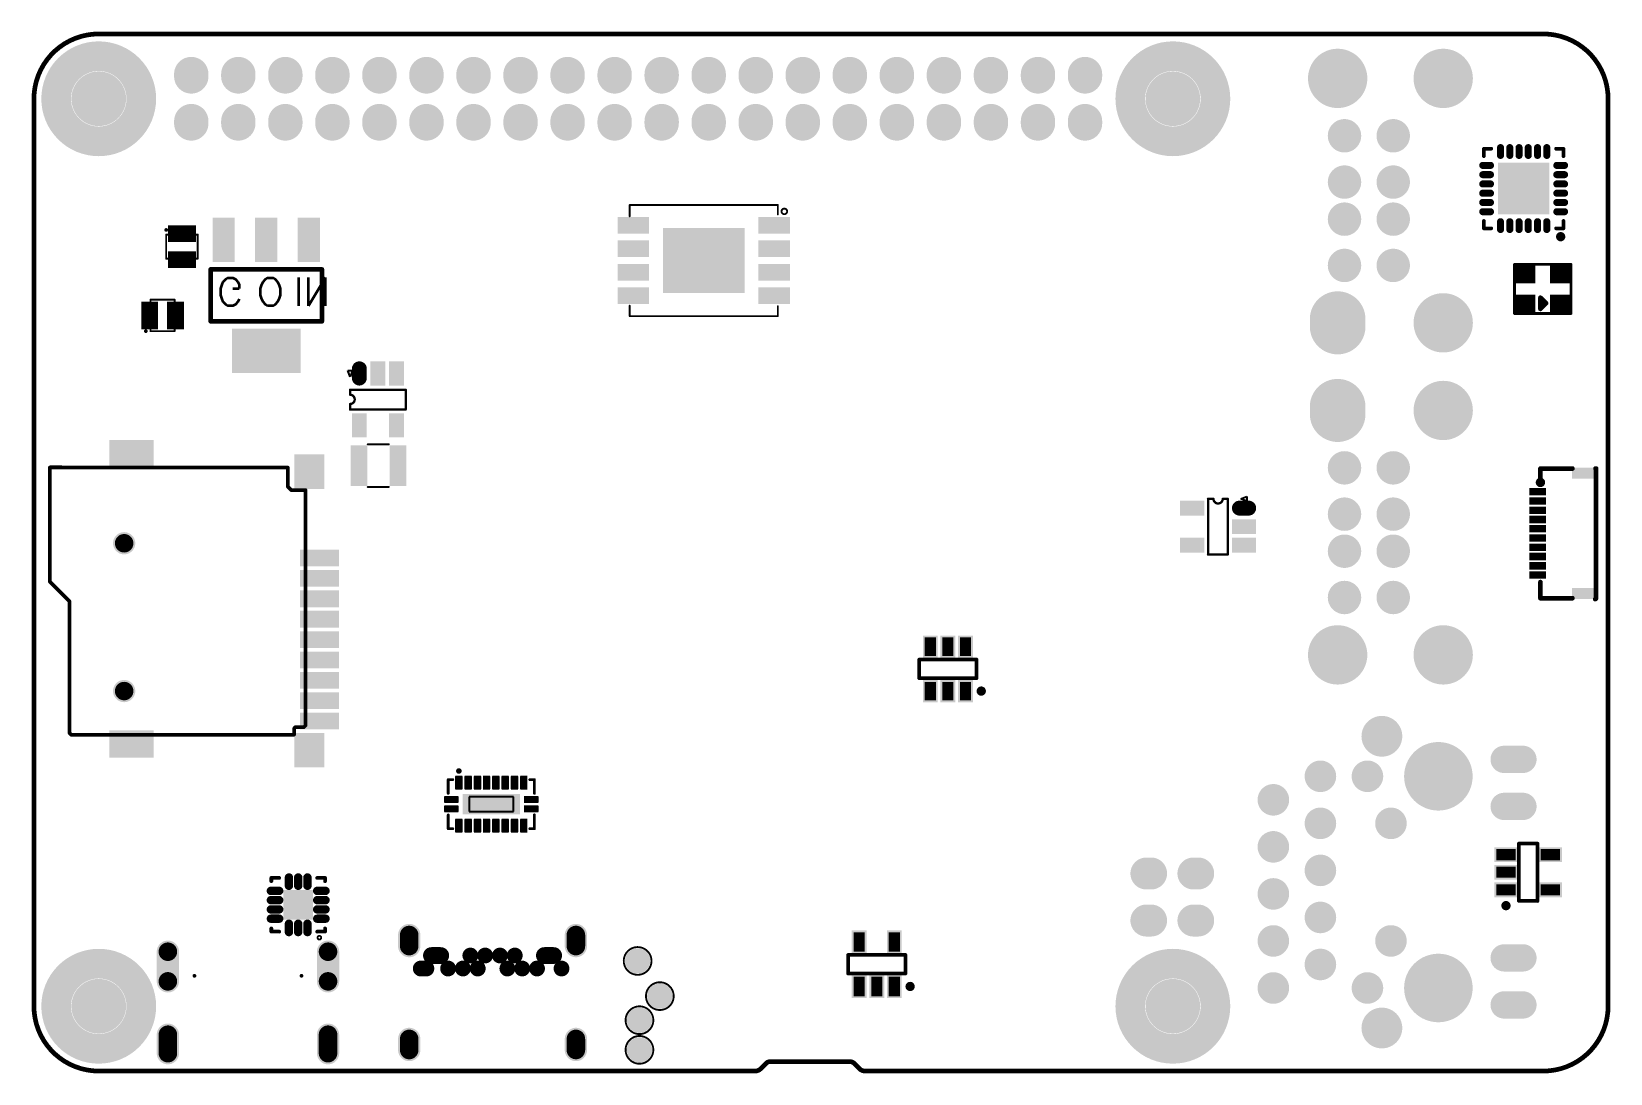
# Model space of a CAD drawing. Header units: millimetres. Extents: x 33.87 to 37.23, y 19.07 to 21.28.
import ezdxf

# ---------------------------------------------------------------- set-up
doc = ezdxf.new("R2010")
doc.units = ezdxf.units.MM
doc.header["$MEASUREMENT"] = 0
for name, color, linetype in [('BottomLayer', 5, 'Continuous'), ('BottomOverlay', 54, 'Continuous'), ('BottomPaste', 16, 'Continuous'), ('BottomSolder', 6, 'Continuous'), ('KeepOutLayer', 6, 'Continuous'), ('MidLayer1', 16, 'Continuous'), ('MidLayer2', 76, 'Continuous'), ('MidLayer3', 90, 'Continuous'), ('MidLayer4', 156, 'Continuous'), ('MidLayer5', 130, 'Continuous'), ('MidLayer6', 216, 'Continuous'), ('MultiLayer', 9, 'Continuous')]:
    doc.layers.add(name, color=color, linetype=linetype)
doc.styles.get("Standard").update_dxf_attribs({"font": 'txt', "bigfont": 'AllInOneBig.shx'})

# ---------------------------------------------------------------- blocks, each defined once
blk = doc.blocks.new('SOT_563_B_3')
at = {"layer": 'BottomLayer'}
for points in [[(-0.0138, 0.0256), (-0.0413, 0.0256), (-0.0138, 0.0138), (-0.0413, 0.0138)], [(-0.0138, 0.0059), (-0.0413, 0.0059), (-0.0138, -0.0059), (-0.0413, -0.0059)], [(0.0413, 0.0256), (0.0138, 0.0256), (0.0413, 0.0138), (0.0138, 0.0138)], [(0.0413, 0.0059), (0.0138, 0.0059), (0.0413, -0.0059), (0.0138, -0.0059)], [(-0.0138, -0.0138), (-0.0413, -0.0138), (-0.0138, -0.0256), (-0.0413, -0.0256)], [(0.0413, -0.0138), (0.0138, -0.0138), (0.0413, -0.0256), (0.0138, -0.0256)]]:
    blk.add_solid(points, dxfattribs=at)
at = {"layer": 'BottomOverlay'}
for points, const_width in [([(-0.0256, 0.0276), (-0.0256, 0.0335)], 0.00402), ([(-0.0256, 0.0335), (0.0256, 0.0335)], 0.004), ([(0.0256, 0.0276), (0.0256, 0.0335)], 0.00402), ([(-0.0256, -0.0335), (-0.0256, -0.0276)], 0.00402), ([(-0.0256, -0.0335), (0.0256, -0.0335)], 0.004), ([(0.0256, -0.0335), (0.0256, -0.0276)], 0.00402)]:
    blk.add_lwpolyline(points, dxfattribs=dict(at, const_width=const_width))
for points, const_width in [([(-0.0266, 0.0335, 1), (-0.0246, 0.0335, 1)], 0.00201), ([(-0.0266, 0.0335, 1), (-0.0246, 0.0335, 1)], 0.002), ([(0.0246, 0.0335, 1), (0.0266, 0.0335, 1)], 0.00201), ([(0.0246, 0.0335, 1), (0.0266, 0.0335, 1)], 0.002), ([(-0.0266, 0.0276, 1), (-0.0246, 0.0276, 1)], 0.00201), ([(0.0246, 0.0276, 1), (0.0266, 0.0276, 1)], 0.00201), ([(-0.0374, -0.0335, 1), (-0.0335, -0.0335, 1)], 0.00394), ([(-0.0266, -0.0276, 1), (-0.0246, -0.0276, 1)], 0.00201), ([(-0.0266, -0.0335, 1), (-0.0246, -0.0335, 1)], 0.00201), ([(-0.0266, -0.0335, 1), (-0.0246, -0.0335, 1)], 0.002), ([(0.0246, -0.0276, 1), (0.0266, -0.0276, 1)], 0.00201), ([(0.0246, -0.0335, 1), (0.0266, -0.0335, 1)], 0.00201), ([(0.0246, -0.0335, 1), (0.0266, -0.0335, 1)], 0.002)]:
    blk.add_lwpolyline(points, format="xyb", close=True, dxfattribs=dict(at, const_width=const_width))
at = {"layer": 'BottomPaste'}
for points in [[(-0.0138, 0.0256), (-0.0413, 0.0256), (-0.0138, 0.0138), (-0.0413, 0.0138)], [(-0.0138, 0.0059), (-0.0413, 0.0059), (-0.0138, -0.0059), (-0.0413, -0.0059)], [(0.0413, 0.0256), (0.0138, 0.0256), (0.0413, 0.0138), (0.0138, 0.0138)], [(0.0413, 0.0059), (0.0138, 0.0059), (0.0413, -0.0059), (0.0138, -0.0059)], [(-0.0138, -0.0138), (-0.0413, -0.0138), (-0.0138, -0.0256), (-0.0413, -0.0256)], [(0.0413, -0.0138), (0.0138, -0.0138), (0.0413, -0.0256), (0.0138, -0.0256)]]:
    blk.add_solid(points, dxfattribs=at)
at = {"layer": 'BottomSolder'}
for points in [[(-0.0098, 0.0296), (-0.0453, 0.0296), (-0.0098, 0.0098), (-0.0453, 0.0098)], [(-0.0098, 0.0099), (-0.0453, 0.0099), (-0.0098, -0.0099), (-0.0453, -0.0099)], [(0.0453, 0.0296), (0.0098, 0.0296), (0.0453, 0.0098), (0.0098, 0.0098)], [(0.0453, 0.0099), (0.0098, 0.0099), (0.0453, -0.0099), (0.0098, -0.0099)], [(-0.0098, -0.0098), (-0.0453, -0.0098), (-0.0098, -0.0296), (-0.0453, -0.0296)], [(0.0453, -0.0098), (0.0098, -0.0098), (0.0453, -0.0296), (0.0098, -0.0296)]]:
    blk.add_solid(points, dxfattribs=at)
blk = doc.blocks.new('SOT_563_B_4')
at = {"layer": 'BottomLayer'}
for points in [[(-0.0138, 0.0256), (-0.0413, 0.0256), (-0.0138, 0.0138), (-0.0413, 0.0138)], [(-0.0138, 0.0059), (-0.0413, 0.0059), (-0.0138, -0.0059), (-0.0413, -0.0059)], [(0.0413, 0.0256), (0.0138, 0.0256), (0.0413, 0.0138), (0.0138, 0.0138)], [(0.0413, 0.0059), (0.0138, 0.0059), (0.0413, -0.0059), (0.0138, -0.0059)], [(-0.0138, -0.0138), (-0.0413, -0.0138), (-0.0138, -0.0256), (-0.0413, -0.0256)], [(0.0413, -0.0138), (0.0138, -0.0138), (0.0413, -0.0256), (0.0138, -0.0256)]]:
    blk.add_solid(points, dxfattribs=at)
at = {"layer": 'BottomOverlay'}
for points, const_width in [([(0.0256, 0.0335), (-0.0256, 0.0335)], 0.004), ([(-0.0256, 0.0276), (-0.0256, 0.0335)], 0.00402), ([(0.0256, 0.0276), (0.0256, 0.0335)], 0.00402), ([(-0.0256, -0.0335), (-0.0256, -0.0276)], 0.00402), ([(0.0256, -0.0335), (-0.0256, -0.0335)], 0.004), ([(0.0256, -0.0335), (0.0256, -0.0276)], 0.00402)]:
    blk.add_lwpolyline(points, dxfattribs=dict(at, const_width=const_width))
for points, const_width in [([(-0.0266, 0.0335, 1), (-0.0246, 0.0335, 1)], 0.002), ([(-0.0266, 0.0335, 1), (-0.0246, 0.0335, 1)], 0.00201), ([(0.0246, 0.0335, 1), (0.0266, 0.0335, 1)], 0.002), ([(0.0246, 0.0335, 1), (0.0266, 0.0335, 1)], 0.00201), ([(-0.0266, 0.0276, 1), (-0.0246, 0.0276, 1)], 0.00201), ([(0.0246, 0.0276, 1), (0.0266, 0.0276, 1)], 0.00201), ([(-0.0374, -0.0335, 1), (-0.0335, -0.0335, 1)], 0.00394), ([(-0.0266, -0.0276, 1), (-0.0246, -0.0276, 1)], 0.00201), ([(-0.0266, -0.0335, 1), (-0.0246, -0.0335, 1)], 0.002), ([(-0.0266, -0.0335, 1), (-0.0246, -0.0335, 1)], 0.00201), ([(0.0246, -0.0276, 1), (0.0266, -0.0276, 1)], 0.00201), ([(0.0246, -0.0335, 1), (0.0266, -0.0335, 1)], 0.002), ([(0.0246, -0.0335, 1), (0.0266, -0.0335, 1)], 0.00201)]:
    blk.add_lwpolyline(points, format="xyb", close=True, dxfattribs=dict(at, const_width=const_width))
at = {"layer": 'BottomPaste'}
for points in [[(-0.0138, 0.0256), (-0.0413, 0.0256), (-0.0138, 0.0138), (-0.0413, 0.0138)], [(-0.0138, 0.0059), (-0.0413, 0.0059), (-0.0138, -0.0059), (-0.0413, -0.0059)], [(0.0413, 0.0256), (0.0138, 0.0256), (0.0413, 0.0138), (0.0138, 0.0138)], [(0.0413, 0.0059), (0.0138, 0.0059), (0.0413, -0.0059), (0.0138, -0.0059)], [(-0.0138, -0.0138), (-0.0413, -0.0138), (-0.0138, -0.0256), (-0.0413, -0.0256)], [(0.0413, -0.0138), (0.0138, -0.0138), (0.0413, -0.0256), (0.0138, -0.0256)]]:
    blk.add_solid(points, dxfattribs=at)
at = {"layer": 'BottomSolder'}
for points in [[(-0.0098, 0.0296), (-0.0453, 0.0296), (-0.0098, 0.0098), (-0.0453, 0.0098)], [(-0.0098, 0.0099), (-0.0453, 0.0099), (-0.0098, -0.0099), (-0.0453, -0.0099)], [(0.0453, 0.0296), (0.0098, 0.0296), (0.0453, 0.0098), (0.0098, 0.0098)], [(0.0453, 0.0099), (0.0098, 0.0099), (0.0453, -0.0099), (0.0098, -0.0099)], [(-0.0098, -0.0098), (-0.0453, -0.0098), (-0.0098, -0.0296), (-0.0453, -0.0296)], [(0.0453, -0.0098), (0.0098, -0.0098), (0.0453, -0.0296), (0.0098, -0.0296)]]:
    blk.add_solid(points, dxfattribs=at)
blk = doc.blocks.new('USB_TYPE_C_16PIN_A_6')
at = {"layer": 'BottomLayer', "const_width": 0.0394}
for points in [[(-0.1703, 0.0987), (-0.1703, 0.0357)], [(0.1703, 0.0987), (0.1703, 0.0357)], [(-0.1703, -0.0777), (-0.1703, -0.117)], [(0.1703, -0.0777), (0.1703, -0.117)]]:
    blk.add_lwpolyline(points, dxfattribs=at)
at = {"layer": 'BottomLayer', "const_width": 0.0197}
for points in [[(-0.1801, 0.0987, 1), (-0.1604, 0.0987, 1)], [(0.1604, 0.0987, 1), (0.1801, 0.0987, 1)], [(-0.1801, 0.0357, 1), (-0.1604, 0.0357, 1)], [(0.1604, 0.0357, 1), (0.1801, 0.0357, 1)], [(-0.1801, -0.0777, 1), (-0.1604, -0.0777, 1)], [(0.1604, -0.0777, 1), (0.1801, -0.0777, 1)], [(-0.1801, -0.117, 1), (-0.1604, -0.117, 1)], [(0.1604, -0.117, 1), (0.1801, -0.117, 1)]]:
    blk.add_lwpolyline(points, format="xyb", close=True, dxfattribs=at)
at = {"layer": 'BottomSolder', "const_width": 0.0474}
for points in [[(-0.1703, 0.0987), (-0.1703, 0.0357)], [(0.1703, 0.0987), (0.1703, 0.0357)], [(-0.1703, -0.0777), (-0.1703, -0.117)], [(0.1703, -0.0777), (0.1703, -0.117)]]:
    blk.add_lwpolyline(points, dxfattribs=at)
at = {"layer": 'BottomSolder'}
for points, const_width in [([(-0.1821, 0.0987, 1), (-0.1584, 0.0987, 1)], 0.0237), ([(0.1584, 0.0987, 1), (0.1821, 0.0987, 1)], 0.0237), ([(-0.1821, 0.0357, 1), (-0.1584, 0.0357, 1)], 0.0237), ([(-0.1158, 0.0475, 1), (-0.1118, 0.0475, 1)], 0.004), ([(0.1118, 0.0475, 1), (0.1158, 0.0475, 1)], 0.004), ([(0.1584, 0.0357, 1), (0.1821, 0.0357, 1)], 0.0237), ([(-0.1821, -0.0777, 1), (-0.1584, -0.0777, 1)], 0.0237), ([(0.1584, -0.0777, 1), (0.1821, -0.0777, 1)], 0.0237), ([(-0.1821, -0.117, 1), (-0.1584, -0.117, 1)], 0.0237), ([(0.1584, -0.117, 1), (0.1821, -0.117, 1)], 0.0237)]:
    blk.add_lwpolyline(points, format="xyb", close=True, dxfattribs=dict(at, const_width=const_width))
at = {"layer": 'MidLayer1', "const_width": 0.0394}
for points in [[(-0.1703, 0.0987), (-0.1703, 0.0357)], [(0.1703, 0.0987), (0.1703, 0.0357)], [(-0.1703, -0.0777), (-0.1703, -0.117)], [(0.1703, -0.0777), (0.1703, -0.117)]]:
    blk.add_lwpolyline(points, dxfattribs=at)
at = {"layer": 'MidLayer1', "const_width": 0.0197}
for points in [[(-0.1801, 0.0987, 1), (-0.1604, 0.0987, 1)], [(0.1604, 0.0987, 1), (0.1801, 0.0987, 1)], [(-0.1801, 0.0357, 1), (-0.1604, 0.0357, 1)], [(0.1604, 0.0357, 1), (0.1801, 0.0357, 1)], [(-0.1801, -0.0777, 1), (-0.1604, -0.0777, 1)], [(0.1604, -0.0777, 1), (0.1801, -0.0777, 1)], [(-0.1801, -0.117, 1), (-0.1604, -0.117, 1)], [(0.1604, -0.117, 1), (0.1801, -0.117, 1)]]:
    blk.add_lwpolyline(points, format="xyb", close=True, dxfattribs=at)
at = {"layer": 'MidLayer2', "const_width": 0.0394}
for points in [[(-0.1703, 0.0987), (-0.1703, 0.0357)], [(0.1703, 0.0987), (0.1703, 0.0357)], [(-0.1703, -0.0777), (-0.1703, -0.117)], [(0.1703, -0.0777), (0.1703, -0.117)]]:
    blk.add_lwpolyline(points, dxfattribs=at)
at = {"layer": 'MidLayer2', "const_width": 0.0197}
for points in [[(-0.1801, 0.0987, 1), (-0.1604, 0.0987, 1)], [(0.1604, 0.0987, 1), (0.1801, 0.0987, 1)], [(-0.1801, 0.0357, 1), (-0.1604, 0.0357, 1)], [(0.1604, 0.0357, 1), (0.1801, 0.0357, 1)], [(-0.1801, -0.0777, 1), (-0.1604, -0.0777, 1)], [(0.1604, -0.0777, 1), (0.1801, -0.0777, 1)], [(-0.1801, -0.117, 1), (-0.1604, -0.117, 1)], [(0.1604, -0.117, 1), (0.1801, -0.117, 1)]]:
    blk.add_lwpolyline(points, format="xyb", close=True, dxfattribs=at)
at = {"layer": 'MidLayer3', "const_width": 0.0394}
for points in [[(-0.1703, 0.0987), (-0.1703, 0.0357)], [(0.1703, 0.0987), (0.1703, 0.0357)], [(-0.1703, -0.0777), (-0.1703, -0.117)], [(0.1703, -0.0777), (0.1703, -0.117)]]:
    blk.add_lwpolyline(points, dxfattribs=at)
at = {"layer": 'MidLayer3', "const_width": 0.0197}
for points in [[(-0.1801, 0.0987, 1), (-0.1604, 0.0987, 1)], [(0.1604, 0.0987, 1), (0.1801, 0.0987, 1)], [(-0.1801, 0.0357, 1), (-0.1604, 0.0357, 1)], [(0.1604, 0.0357, 1), (0.1801, 0.0357, 1)], [(-0.1801, -0.0777, 1), (-0.1604, -0.0777, 1)], [(0.1604, -0.0777, 1), (0.1801, -0.0777, 1)], [(-0.1801, -0.117, 1), (-0.1604, -0.117, 1)], [(0.1604, -0.117, 1), (0.1801, -0.117, 1)]]:
    blk.add_lwpolyline(points, format="xyb", close=True, dxfattribs=at)
at = {"layer": 'MidLayer4', "const_width": 0.0394}
for points in [[(-0.1703, 0.0987), (-0.1703, 0.0357)], [(0.1703, 0.0987), (0.1703, 0.0357)], [(-0.1703, -0.0777), (-0.1703, -0.117)], [(0.1703, -0.0777), (0.1703, -0.117)]]:
    blk.add_lwpolyline(points, dxfattribs=at)
at = {"layer": 'MidLayer4', "const_width": 0.0197}
for points in [[(-0.1801, 0.0987, 1), (-0.1604, 0.0987, 1)], [(0.1604, 0.0987, 1), (0.1801, 0.0987, 1)], [(-0.1801, 0.0357, 1), (-0.1604, 0.0357, 1)], [(0.1604, 0.0357, 1), (0.1801, 0.0357, 1)], [(-0.1801, -0.0777, 1), (-0.1604, -0.0777, 1)], [(0.1604, -0.0777, 1), (0.1801, -0.0777, 1)], [(-0.1801, -0.117, 1), (-0.1604, -0.117, 1)], [(0.1604, -0.117, 1), (0.1801, -0.117, 1)]]:
    blk.add_lwpolyline(points, format="xyb", close=True, dxfattribs=at)
at = {"layer": 'MidLayer5', "const_width": 0.0394}
for points in [[(-0.1703, 0.0987), (-0.1703, 0.0357)], [(0.1703, 0.0987), (0.1703, 0.0357)], [(-0.1703, -0.0777), (-0.1703, -0.117)], [(0.1703, -0.0777), (0.1703, -0.117)]]:
    blk.add_lwpolyline(points, dxfattribs=at)
at = {"layer": 'MidLayer5', "const_width": 0.0197}
for points in [[(-0.1801, 0.0987, 1), (-0.1604, 0.0987, 1)], [(0.1604, 0.0987, 1), (0.1801, 0.0987, 1)], [(-0.1801, 0.0357, 1), (-0.1604, 0.0357, 1)], [(0.1604, 0.0357, 1), (0.1801, 0.0357, 1)], [(-0.1801, -0.0777, 1), (-0.1604, -0.0777, 1)], [(0.1604, -0.0777, 1), (0.1801, -0.0777, 1)], [(-0.1801, -0.117, 1), (-0.1604, -0.117, 1)], [(0.1604, -0.117, 1), (0.1801, -0.117, 1)]]:
    blk.add_lwpolyline(points, format="xyb", close=True, dxfattribs=at)
at = {"layer": 'MidLayer6', "const_width": 0.0394}
for points in [[(-0.1703, 0.0987), (-0.1703, 0.0357)], [(0.1703, 0.0987), (0.1703, 0.0357)], [(-0.1703, -0.0777), (-0.1703, -0.117)], [(0.1703, -0.0777), (0.1703, -0.117)]]:
    blk.add_lwpolyline(points, dxfattribs=at)
at = {"layer": 'MidLayer6', "const_width": 0.0197}
for points in [[(-0.1801, 0.0987, 1), (-0.1604, 0.0987, 1)], [(0.1604, 0.0987, 1), (0.1801, 0.0987, 1)], [(-0.1801, 0.0357, 1), (-0.1604, 0.0357, 1)], [(0.1604, 0.0357, 1), (0.1801, 0.0357, 1)], [(-0.1801, -0.0777, 1), (-0.1604, -0.0777, 1)], [(0.1604, -0.0777, 1), (0.1801, -0.0777, 1)], [(-0.1801, -0.117, 1), (-0.1604, -0.117, 1)], [(0.1604, -0.117, 1), (0.1801, -0.117, 1)]]:
    blk.add_lwpolyline(points, format="xyb", close=True, dxfattribs=at)
at = {"layer": 'MultiLayer', "const_width": 0.0394}
for points in [[(-0.1703, 0.0987), (-0.1703, 0.0357)], [(0.1703, 0.0987), (0.1703, 0.0357)], [(-0.1703, -0.0777), (-0.1703, -0.117)], [(0.1703, -0.0777), (0.1703, -0.117)]]:
    blk.add_lwpolyline(points, dxfattribs=at)
at = {"layer": 'MultiLayer', "const_width": 0.0197}
for points in [[(-0.1801, 0.0987, 1), (-0.1604, 0.0987, 1)], [(0.1604, 0.0987, 1), (0.1801, 0.0987, 1)], [(-0.1801, 0.0357, 1), (-0.1604, 0.0357, 1)], [(0.1604, 0.0357, 1), (0.1801, 0.0357, 1)], [(-0.1801, -0.0777, 1), (-0.1604, -0.0777, 1)], [(0.1604, -0.0777, 1), (0.1801, -0.0777, 1)], [(-0.1801, -0.117, 1), (-0.1604, -0.117, 1)], [(0.1604, -0.117, 1), (0.1801, -0.117, 1)]]:
    blk.add_lwpolyline(points, format="xyb", close=True, dxfattribs=at)
blk = doc.blocks.new('RJ45____POE_10')
at = {"layer": 'BottomLayer'}
for points, const_width in [([(-0.2398, -0.07, 1), (-0.2102, -0.07, 1)], 0.0295), ([(-0.1398, -0.07, 1), (-0.1102, -0.07, 1)], 0.0295), ([(-0.0398, -0.07, 1), (-0.0102, -0.07, 1)], 0.0295), ([(0.0602, -0.07, 1), (0.0898, -0.07, 1)], 0.0295), ([(0.1602, -0.07, 1), (0.1898, -0.07, 1)], 0.0295), ([(-0.1898, -0.17, 1), (-0.1602, -0.17, 1)], 0.0295), ([(-0.0898, -0.17, 1), (-0.0602, -0.17, 1)], 0.0295), ([(0.0102, -0.17, 1), (0.0398, -0.17, 1)], 0.0295), ([(0.1102, -0.17, 1), (0.1398, -0.17, 1)], 0.0295), ([(0.2102, -0.17, 1), (0.2398, -0.17, 1)], 0.0295), ([(-0.3297, -0.3007, 1), (-0.2904, -0.3007, 1)], 0.0394), ([(-0.2398, -0.27, 1), (-0.2102, -0.27, 1)], 0.0295), ([(0.2102, -0.27, 1), (0.2398, -0.27, 1)], 0.0295), ([(0.2904, -0.3007, 1), (0.3297, -0.3007, 1)], 0.0394), ([(-0.1398, -0.32, 1), (-0.1102, -0.32, 1)], 0.0295), ([(0.1102, -0.32, 1), (0.1398, -0.32, 1)], 0.0295), ([(-0.2594, -0.4208, 1), (-0.1906, -0.4208, 1)], 0.0689), ([(0.1906, -0.4208, 1), (0.2594, -0.4208, 1)], 0.0689), ([(-0.2735, -0.5606, 1), (-0.2485, -0.5606, 1)], 0.025), ([(-0.1735, -0.5606, 1), (-0.1485, -0.5606, 1)], 0.025), ([(0.1485, -0.5606, 1), (0.1735, -0.5606, 1)], 0.025), ([(0.2485, -0.5606, 1), (0.2735, -0.5606, 1)], 0.025), ([(-0.2735, -0.6006, 1), (-0.2485, -0.6006, 1)], 0.025), ([(-0.1735, -0.6006, 1), (-0.1485, -0.6006, 1)], 0.025), ([(0.1485, -0.6006, 1), (0.1735, -0.6006, 1)], 0.025), ([(0.2485, -0.6006, 1), (0.2735, -0.6006, 1)], 0.025)]:
    blk.add_lwpolyline(points, format="xyb", close=True, dxfattribs=dict(at, const_width=const_width))
at = {"layer": 'BottomLayer', "const_width": 0.05}
for points in [[(-0.261, -0.6006), (-0.261, -0.5606)], [(-0.161, -0.6006), (-0.161, -0.5606)], [(0.161, -0.6006), (0.161, -0.5606)], [(0.261, -0.6006), (0.261, -0.5606)]]:
    blk.add_lwpolyline(points, dxfattribs=at)
at = {"layer": 'BottomSolder'}
for points, const_width in [([(-0.2418, -0.07, 1), (-0.2082, -0.07, 1)], 0.0335), ([(-0.1418, -0.07, 1), (-0.1082, -0.07, 1)], 0.0335), ([(-0.0418, -0.07, 1), (-0.0082, -0.07, 1)], 0.0335), ([(0.0582, -0.07, 1), (0.0918, -0.07, 1)], 0.0335), ([(0.1582, -0.07, 1), (0.1918, -0.07, 1)], 0.0335), ([(-0.1918, -0.17, 1), (-0.1582, -0.17, 1)], 0.0335), ([(-0.0918, -0.17, 1), (-0.0582, -0.17, 1)], 0.0335), ([(0.0082, -0.17, 1), (0.0418, -0.17, 1)], 0.0335), ([(0.1082, -0.17, 1), (0.1418, -0.17, 1)], 0.0335), ([(0.2082, -0.17, 1), (0.2418, -0.17, 1)], 0.0335), ([(-0.3317, -0.3007, 1), (-0.2884, -0.3007, 1)], 0.0434), ([(-0.2418, -0.27, 1), (-0.2082, -0.27, 1)], 0.0335), ([(0.2082, -0.27, 1), (0.2418, -0.27, 1)], 0.0335), ([(0.2884, -0.3007, 1), (0.3317, -0.3007, 1)], 0.0434), ([(-0.1418, -0.32, 1), (-0.1082, -0.32, 1)], 0.0335), ([(0.1082, -0.32, 1), (0.1418, -0.32, 1)], 0.0335), ([(-0.2614, -0.4208, 1), (-0.1886, -0.4208, 1)], 0.0729), ([(0.1886, -0.4208, 1), (0.2614, -0.4208, 1)], 0.0729), ([(-0.2755, -0.5606, 1), (-0.2465, -0.5606, 1)], 0.029), ([(-0.1755, -0.5606, 1), (-0.1465, -0.5606, 1)], 0.029), ([(0.1465, -0.5606, 1), (0.1755, -0.5606, 1)], 0.029), ([(0.2465, -0.5606, 1), (0.2755, -0.5606, 1)], 0.029), ([(-0.2755, -0.6006, 1), (-0.2465, -0.6006, 1)], 0.029), ([(-0.1755, -0.6006, 1), (-0.1465, -0.6006, 1)], 0.029), ([(0.1465, -0.6006, 1), (0.1755, -0.6006, 1)], 0.029), ([(0.2465, -0.6006, 1), (0.2755, -0.6006, 1)], 0.029)]:
    blk.add_lwpolyline(points, format="xyb", close=True, dxfattribs=dict(at, const_width=const_width))
at = {"layer": 'BottomSolder', "const_width": 0.058}
for points in [[(-0.261, -0.6006), (-0.261, -0.5606)], [(-0.161, -0.6006), (-0.161, -0.5606)], [(0.161, -0.6006), (0.161, -0.5606)], [(0.261, -0.6006), (0.261, -0.5606)]]:
    blk.add_lwpolyline(points, dxfattribs=at)
at = {"layer": 'MidLayer1'}
for points, const_width in [([(-0.2398, -0.07, 1), (-0.2102, -0.07, 1)], 0.0295), ([(-0.1398, -0.07, 1), (-0.1102, -0.07, 1)], 0.0295), ([(-0.0398, -0.07, 1), (-0.0102, -0.07, 1)], 0.0295), ([(0.0602, -0.07, 1), (0.0898, -0.07, 1)], 0.0295), ([(0.1602, -0.07, 1), (0.1898, -0.07, 1)], 0.0295), ([(-0.1898, -0.17, 1), (-0.1602, -0.17, 1)], 0.0295), ([(-0.0898, -0.17, 1), (-0.0602, -0.17, 1)], 0.0295), ([(0.0102, -0.17, 1), (0.0398, -0.17, 1)], 0.0295), ([(0.1102, -0.17, 1), (0.1398, -0.17, 1)], 0.0295), ([(0.2102, -0.17, 1), (0.2398, -0.17, 1)], 0.0295), ([(-0.3297, -0.3007, 1), (-0.2904, -0.3007, 1)], 0.0394), ([(-0.2398, -0.27, 1), (-0.2102, -0.27, 1)], 0.0295), ([(0.2102, -0.27, 1), (0.2398, -0.27, 1)], 0.0295), ([(0.2904, -0.3007, 1), (0.3297, -0.3007, 1)], 0.0394), ([(-0.1398, -0.32, 1), (-0.1102, -0.32, 1)], 0.0295), ([(0.1102, -0.32, 1), (0.1398, -0.32, 1)], 0.0295), ([(-0.2594, -0.4208, 1), (-0.1906, -0.4208, 1)], 0.0689), ([(0.1906, -0.4208, 1), (0.2594, -0.4208, 1)], 0.0689), ([(-0.2735, -0.5606, 1), (-0.2485, -0.5606, 1)], 0.025), ([(-0.1735, -0.5606, 1), (-0.1485, -0.5606, 1)], 0.025), ([(0.1485, -0.5606, 1), (0.1735, -0.5606, 1)], 0.025), ([(0.2485, -0.5606, 1), (0.2735, -0.5606, 1)], 0.025), ([(-0.2735, -0.6006, 1), (-0.2485, -0.6006, 1)], 0.025), ([(-0.1735, -0.6006, 1), (-0.1485, -0.6006, 1)], 0.025), ([(0.1485, -0.6006, 1), (0.1735, -0.6006, 1)], 0.025), ([(0.2485, -0.6006, 1), (0.2735, -0.6006, 1)], 0.025)]:
    blk.add_lwpolyline(points, format="xyb", close=True, dxfattribs=dict(at, const_width=const_width))
at = {"layer": 'MidLayer1', "const_width": 0.05}
for points in [[(-0.261, -0.6006), (-0.261, -0.5606)], [(-0.161, -0.6006), (-0.161, -0.5606)], [(0.161, -0.6006), (0.161, -0.5606)], [(0.261, -0.6006), (0.261, -0.5606)]]:
    blk.add_lwpolyline(points, dxfattribs=at)
at = {"layer": 'MidLayer2'}
for points, const_width in [([(-0.2398, -0.07, 1), (-0.2102, -0.07, 1)], 0.0295), ([(-0.1398, -0.07, 1), (-0.1102, -0.07, 1)], 0.0295), ([(-0.0398, -0.07, 1), (-0.0102, -0.07, 1)], 0.0295), ([(0.0602, -0.07, 1), (0.0898, -0.07, 1)], 0.0295), ([(0.1602, -0.07, 1), (0.1898, -0.07, 1)], 0.0295), ([(-0.1898, -0.17, 1), (-0.1602, -0.17, 1)], 0.0295), ([(-0.0898, -0.17, 1), (-0.0602, -0.17, 1)], 0.0295), ([(0.0102, -0.17, 1), (0.0398, -0.17, 1)], 0.0295), ([(0.1102, -0.17, 1), (0.1398, -0.17, 1)], 0.0295), ([(0.2102, -0.17, 1), (0.2398, -0.17, 1)], 0.0295), ([(-0.3297, -0.3007, 1), (-0.2904, -0.3007, 1)], 0.0394), ([(-0.2398, -0.27, 1), (-0.2102, -0.27, 1)], 0.0295), ([(0.2102, -0.27, 1), (0.2398, -0.27, 1)], 0.0295), ([(0.2904, -0.3007, 1), (0.3297, -0.3007, 1)], 0.0394), ([(-0.1398, -0.32, 1), (-0.1102, -0.32, 1)], 0.0295), ([(0.1102, -0.32, 1), (0.1398, -0.32, 1)], 0.0295), ([(-0.2594, -0.4208, 1), (-0.1906, -0.4208, 1)], 0.0689), ([(0.1906, -0.4208, 1), (0.2594, -0.4208, 1)], 0.0689), ([(-0.2735, -0.5606, 1), (-0.2485, -0.5606, 1)], 0.025), ([(-0.1735, -0.5606, 1), (-0.1485, -0.5606, 1)], 0.025), ([(0.1485, -0.5606, 1), (0.1735, -0.5606, 1)], 0.025), ([(0.2485, -0.5606, 1), (0.2735, -0.5606, 1)], 0.025), ([(-0.2735, -0.6006, 1), (-0.2485, -0.6006, 1)], 0.025), ([(-0.1735, -0.6006, 1), (-0.1485, -0.6006, 1)], 0.025), ([(0.1485, -0.6006, 1), (0.1735, -0.6006, 1)], 0.025), ([(0.2485, -0.6006, 1), (0.2735, -0.6006, 1)], 0.025)]:
    blk.add_lwpolyline(points, format="xyb", close=True, dxfattribs=dict(at, const_width=const_width))
at = {"layer": 'MidLayer2', "const_width": 0.05}
for points in [[(-0.261, -0.6006), (-0.261, -0.5606)], [(-0.161, -0.6006), (-0.161, -0.5606)], [(0.161, -0.6006), (0.161, -0.5606)], [(0.261, -0.6006), (0.261, -0.5606)]]:
    blk.add_lwpolyline(points, dxfattribs=at)
at = {"layer": 'MidLayer3'}
for points, const_width in [([(-0.2398, -0.07, 1), (-0.2102, -0.07, 1)], 0.0295), ([(-0.1398, -0.07, 1), (-0.1102, -0.07, 1)], 0.0295), ([(-0.0398, -0.07, 1), (-0.0102, -0.07, 1)], 0.0295), ([(0.0602, -0.07, 1), (0.0898, -0.07, 1)], 0.0295), ([(0.1602, -0.07, 1), (0.1898, -0.07, 1)], 0.0295), ([(-0.1898, -0.17, 1), (-0.1602, -0.17, 1)], 0.0295), ([(-0.0898, -0.17, 1), (-0.0602, -0.17, 1)], 0.0295), ([(0.0102, -0.17, 1), (0.0398, -0.17, 1)], 0.0295), ([(0.1102, -0.17, 1), (0.1398, -0.17, 1)], 0.0295), ([(0.2102, -0.17, 1), (0.2398, -0.17, 1)], 0.0295), ([(-0.3297, -0.3007, 1), (-0.2904, -0.3007, 1)], 0.0394), ([(-0.2398, -0.27, 1), (-0.2102, -0.27, 1)], 0.0295), ([(0.2102, -0.27, 1), (0.2398, -0.27, 1)], 0.0295), ([(0.2904, -0.3007, 1), (0.3297, -0.3007, 1)], 0.0394), ([(-0.1398, -0.32, 1), (-0.1102, -0.32, 1)], 0.0295), ([(0.1102, -0.32, 1), (0.1398, -0.32, 1)], 0.0295), ([(-0.2594, -0.4208, 1), (-0.1906, -0.4208, 1)], 0.0689), ([(0.1906, -0.4208, 1), (0.2594, -0.4208, 1)], 0.0689), ([(-0.2735, -0.5606, 1), (-0.2485, -0.5606, 1)], 0.025), ([(-0.1735, -0.5606, 1), (-0.1485, -0.5606, 1)], 0.025), ([(0.1485, -0.5606, 1), (0.1735, -0.5606, 1)], 0.025), ([(0.2485, -0.5606, 1), (0.2735, -0.5606, 1)], 0.025), ([(-0.2735, -0.6006, 1), (-0.2485, -0.6006, 1)], 0.025), ([(-0.1735, -0.6006, 1), (-0.1485, -0.6006, 1)], 0.025), ([(0.1485, -0.6006, 1), (0.1735, -0.6006, 1)], 0.025), ([(0.2485, -0.6006, 1), (0.2735, -0.6006, 1)], 0.025)]:
    blk.add_lwpolyline(points, format="xyb", close=True, dxfattribs=dict(at, const_width=const_width))
at = {"layer": 'MidLayer3', "const_width": 0.05}
for points in [[(-0.261, -0.6006), (-0.261, -0.5606)], [(-0.161, -0.6006), (-0.161, -0.5606)], [(0.161, -0.6006), (0.161, -0.5606)], [(0.261, -0.6006), (0.261, -0.5606)]]:
    blk.add_lwpolyline(points, dxfattribs=at)
at = {"layer": 'MidLayer4'}
for points, const_width in [([(-0.2398, -0.07, 1), (-0.2102, -0.07, 1)], 0.0295), ([(-0.1398, -0.07, 1), (-0.1102, -0.07, 1)], 0.0295), ([(-0.0398, -0.07, 1), (-0.0102, -0.07, 1)], 0.0295), ([(0.0602, -0.07, 1), (0.0898, -0.07, 1)], 0.0295), ([(0.1602, -0.07, 1), (0.1898, -0.07, 1)], 0.0295), ([(-0.1898, -0.17, 1), (-0.1602, -0.17, 1)], 0.0295), ([(-0.0898, -0.17, 1), (-0.0602, -0.17, 1)], 0.0295), ([(0.0102, -0.17, 1), (0.0398, -0.17, 1)], 0.0295), ([(0.1102, -0.17, 1), (0.1398, -0.17, 1)], 0.0295), ([(0.2102, -0.17, 1), (0.2398, -0.17, 1)], 0.0295), ([(-0.3297, -0.3007, 1), (-0.2904, -0.3007, 1)], 0.0394), ([(-0.2398, -0.27, 1), (-0.2102, -0.27, 1)], 0.0295), ([(0.2102, -0.27, 1), (0.2398, -0.27, 1)], 0.0295), ([(0.2904, -0.3007, 1), (0.3297, -0.3007, 1)], 0.0394), ([(-0.1398, -0.32, 1), (-0.1102, -0.32, 1)], 0.0295), ([(0.1102, -0.32, 1), (0.1398, -0.32, 1)], 0.0295), ([(-0.2594, -0.4208, 1), (-0.1906, -0.4208, 1)], 0.0689), ([(0.1906, -0.4208, 1), (0.2594, -0.4208, 1)], 0.0689), ([(-0.2735, -0.5606, 1), (-0.2485, -0.5606, 1)], 0.025), ([(-0.1735, -0.5606, 1), (-0.1485, -0.5606, 1)], 0.025), ([(0.1485, -0.5606, 1), (0.1735, -0.5606, 1)], 0.025), ([(0.2485, -0.5606, 1), (0.2735, -0.5606, 1)], 0.025), ([(-0.2735, -0.6006, 1), (-0.2485, -0.6006, 1)], 0.025), ([(-0.1735, -0.6006, 1), (-0.1485, -0.6006, 1)], 0.025), ([(0.1485, -0.6006, 1), (0.1735, -0.6006, 1)], 0.025), ([(0.2485, -0.6006, 1), (0.2735, -0.6006, 1)], 0.025)]:
    blk.add_lwpolyline(points, format="xyb", close=True, dxfattribs=dict(at, const_width=const_width))
at = {"layer": 'MidLayer4', "const_width": 0.05}
for points in [[(-0.261, -0.6006), (-0.261, -0.5606)], [(-0.161, -0.6006), (-0.161, -0.5606)], [(0.161, -0.6006), (0.161, -0.5606)], [(0.261, -0.6006), (0.261, -0.5606)]]:
    blk.add_lwpolyline(points, dxfattribs=at)
at = {"layer": 'MidLayer5'}
for points, const_width in [([(-0.2398, -0.07, 1), (-0.2102, -0.07, 1)], 0.0295), ([(-0.1398, -0.07, 1), (-0.1102, -0.07, 1)], 0.0295), ([(-0.0398, -0.07, 1), (-0.0102, -0.07, 1)], 0.0295), ([(0.0602, -0.07, 1), (0.0898, -0.07, 1)], 0.0295), ([(0.1602, -0.07, 1), (0.1898, -0.07, 1)], 0.0295), ([(-0.1898, -0.17, 1), (-0.1602, -0.17, 1)], 0.0295), ([(-0.0898, -0.17, 1), (-0.0602, -0.17, 1)], 0.0295), ([(0.0102, -0.17, 1), (0.0398, -0.17, 1)], 0.0295), ([(0.1102, -0.17, 1), (0.1398, -0.17, 1)], 0.0295), ([(0.2102, -0.17, 1), (0.2398, -0.17, 1)], 0.0295), ([(-0.3297, -0.3007, 1), (-0.2904, -0.3007, 1)], 0.0394), ([(-0.2398, -0.27, 1), (-0.2102, -0.27, 1)], 0.0295), ([(0.2102, -0.27, 1), (0.2398, -0.27, 1)], 0.0295), ([(0.2904, -0.3007, 1), (0.3297, -0.3007, 1)], 0.0394), ([(-0.1398, -0.32, 1), (-0.1102, -0.32, 1)], 0.0295), ([(0.1102, -0.32, 1), (0.1398, -0.32, 1)], 0.0295), ([(-0.2594, -0.4208, 1), (-0.1906, -0.4208, 1)], 0.0689), ([(0.1906, -0.4208, 1), (0.2594, -0.4208, 1)], 0.0689), ([(-0.2735, -0.5606, 1), (-0.2485, -0.5606, 1)], 0.025), ([(-0.1735, -0.5606, 1), (-0.1485, -0.5606, 1)], 0.025), ([(0.1485, -0.5606, 1), (0.1735, -0.5606, 1)], 0.025), ([(0.2485, -0.5606, 1), (0.2735, -0.5606, 1)], 0.025), ([(-0.2735, -0.6006, 1), (-0.2485, -0.6006, 1)], 0.025), ([(-0.1735, -0.6006, 1), (-0.1485, -0.6006, 1)], 0.025), ([(0.1485, -0.6006, 1), (0.1735, -0.6006, 1)], 0.025), ([(0.2485, -0.6006, 1), (0.2735, -0.6006, 1)], 0.025)]:
    blk.add_lwpolyline(points, format="xyb", close=True, dxfattribs=dict(at, const_width=const_width))
at = {"layer": 'MidLayer5', "const_width": 0.05}
for points in [[(-0.261, -0.6006), (-0.261, -0.5606)], [(-0.161, -0.6006), (-0.161, -0.5606)], [(0.161, -0.6006), (0.161, -0.5606)], [(0.261, -0.6006), (0.261, -0.5606)]]:
    blk.add_lwpolyline(points, dxfattribs=at)
at = {"layer": 'MidLayer6'}
for points, const_width in [([(-0.2398, -0.07, 1), (-0.2102, -0.07, 1)], 0.0295), ([(-0.1398, -0.07, 1), (-0.1102, -0.07, 1)], 0.0295), ([(-0.0398, -0.07, 1), (-0.0102, -0.07, 1)], 0.0295), ([(0.0602, -0.07, 1), (0.0898, -0.07, 1)], 0.0295), ([(0.1602, -0.07, 1), (0.1898, -0.07, 1)], 0.0295), ([(-0.1898, -0.17, 1), (-0.1602, -0.17, 1)], 0.0295), ([(-0.0898, -0.17, 1), (-0.0602, -0.17, 1)], 0.0295), ([(0.0102, -0.17, 1), (0.0398, -0.17, 1)], 0.0295), ([(0.1102, -0.17, 1), (0.1398, -0.17, 1)], 0.0295), ([(0.2102, -0.17, 1), (0.2398, -0.17, 1)], 0.0295), ([(-0.3297, -0.3007, 1), (-0.2904, -0.3007, 1)], 0.0394), ([(-0.2398, -0.27, 1), (-0.2102, -0.27, 1)], 0.0295), ([(0.2102, -0.27, 1), (0.2398, -0.27, 1)], 0.0295), ([(0.2904, -0.3007, 1), (0.3297, -0.3007, 1)], 0.0394), ([(-0.1398, -0.32, 1), (-0.1102, -0.32, 1)], 0.0295), ([(0.1102, -0.32, 1), (0.1398, -0.32, 1)], 0.0295), ([(-0.2594, -0.4208, 1), (-0.1906, -0.4208, 1)], 0.0689), ([(0.1906, -0.4208, 1), (0.2594, -0.4208, 1)], 0.0689), ([(-0.2735, -0.5606, 1), (-0.2485, -0.5606, 1)], 0.025), ([(-0.1735, -0.5606, 1), (-0.1485, -0.5606, 1)], 0.025), ([(0.1485, -0.5606, 1), (0.1735, -0.5606, 1)], 0.025), ([(0.2485, -0.5606, 1), (0.2735, -0.5606, 1)], 0.025), ([(-0.2735, -0.6006, 1), (-0.2485, -0.6006, 1)], 0.025), ([(-0.1735, -0.6006, 1), (-0.1485, -0.6006, 1)], 0.025), ([(0.1485, -0.6006, 1), (0.1735, -0.6006, 1)], 0.025), ([(0.2485, -0.6006, 1), (0.2735, -0.6006, 1)], 0.025)]:
    blk.add_lwpolyline(points, format="xyb", close=True, dxfattribs=dict(at, const_width=const_width))
at = {"layer": 'MidLayer6', "const_width": 0.05}
for points in [[(-0.261, -0.6006), (-0.261, -0.5606)], [(-0.161, -0.6006), (-0.161, -0.5606)], [(0.161, -0.6006), (0.161, -0.5606)], [(0.261, -0.6006), (0.261, -0.5606)]]:
    blk.add_lwpolyline(points, dxfattribs=at)
at = {"layer": 'MultiLayer'}
for points, const_width in [([(-0.2398, -0.07, 1), (-0.2102, -0.07, 1)], 0.0295), ([(-0.1398, -0.07, 1), (-0.1102, -0.07, 1)], 0.0295), ([(-0.0398, -0.07, 1), (-0.0102, -0.07, 1)], 0.0295), ([(0.0602, -0.07, 1), (0.0898, -0.07, 1)], 0.0295), ([(0.1602, -0.07, 1), (0.1898, -0.07, 1)], 0.0295), ([(-0.1898, -0.17, 1), (-0.1602, -0.17, 1)], 0.0295), ([(-0.0898, -0.17, 1), (-0.0602, -0.17, 1)], 0.0295), ([(0.0102, -0.17, 1), (0.0398, -0.17, 1)], 0.0295), ([(0.1102, -0.17, 1), (0.1398, -0.17, 1)], 0.0295), ([(0.2102, -0.17, 1), (0.2398, -0.17, 1)], 0.0295), ([(-0.3297, -0.3007, 1), (-0.2904, -0.3007, 1)], 0.0394), ([(-0.2398, -0.27, 1), (-0.2102, -0.27, 1)], 0.0295), ([(0.2102, -0.27, 1), (0.2398, -0.27, 1)], 0.0295), ([(0.2904, -0.3007, 1), (0.3297, -0.3007, 1)], 0.0394), ([(-0.1398, -0.32, 1), (-0.1102, -0.32, 1)], 0.0295), ([(0.1102, -0.32, 1), (0.1398, -0.32, 1)], 0.0295), ([(-0.2594, -0.4208, 1), (-0.1906, -0.4208, 1)], 0.0689), ([(0.1906, -0.4208, 1), (0.2594, -0.4208, 1)], 0.0689), ([(-0.2735, -0.5606, 1), (-0.2485, -0.5606, 1)], 0.025), ([(-0.1735, -0.5606, 1), (-0.1485, -0.5606, 1)], 0.025), ([(0.1485, -0.5606, 1), (0.1735, -0.5606, 1)], 0.025), ([(0.2485, -0.5606, 1), (0.2735, -0.5606, 1)], 0.025), ([(-0.2735, -0.6006, 1), (-0.2485, -0.6006, 1)], 0.025), ([(-0.1735, -0.6006, 1), (-0.1485, -0.6006, 1)], 0.025), ([(0.1485, -0.6006, 1), (0.1735, -0.6006, 1)], 0.025), ([(0.2485, -0.6006, 1), (0.2735, -0.6006, 1)], 0.025)]:
    blk.add_lwpolyline(points, format="xyb", close=True, dxfattribs=dict(at, const_width=const_width))
at = {"layer": 'MultiLayer', "const_width": 0.05}
for points in [[(-0.261, -0.6006), (-0.261, -0.5606)], [(-0.161, -0.6006), (-0.161, -0.5606)], [(0.161, -0.6006), (0.161, -0.5606)], [(0.261, -0.6006), (0.261, -0.5606)]]:
    blk.add_lwpolyline(points, dxfattribs=at)
blk = doc.blocks.new('SIP20X2_11')
at = {"layer": 'BottomLayer', "const_width": 0.065}
for points in [[(-0.0025, 0), (0.0025, 0)], [(0.0975, 0), (0.1025, 0)], [(-0.0025, -0.1), (0.0025, -0.1)], [(0.0975, -0.1), (0.1025, -0.1)], [(-0.0025, -0.2), (0.0025, -0.2)], [(0.0975, -0.2), (0.1025, -0.2)], [(-0.0025, -0.3), (0.0025, -0.3)], [(0.0975, -0.3), (0.1025, -0.3)], [(-0.0025, -0.4), (0.0025, -0.4)], [(0.0975, -0.4), (0.1025, -0.4)], [(-0.0025, -0.5), (0.0025, -0.5)], [(0.0975, -0.5), (0.1025, -0.5)], [(-0.0025, -0.6), (0.0025, -0.6)], [(0.0975, -0.6), (0.1025, -0.6)], [(-0.0025, -0.7), (0.0025, -0.7)], [(0.0975, -0.7), (0.1025, -0.7)], [(-0.0025, -0.8), (0.0025, -0.8)], [(0.0975, -0.8), (0.1025, -0.8)], [(-0.0025, -0.9), (0.0025, -0.9)], [(0.0975, -0.9), (0.1025, -0.9)], [(-0.0025, -1), (0.0025, -1)], [(0.0975, -1), (0.1025, -1)], [(-0.0025, -1.1), (0.0025, -1.1)], [(0.0975, -1.1), (0.1025, -1.1)], [(-0.0025, -1.2), (0.0025, -1.2)], [(0.0975, -1.2), (0.1025, -1.2)], [(-0.0025, -1.3), (0.0025, -1.3)], [(0.0975, -1.3), (0.1025, -1.3)], [(-0.0025, -1.4), (0.0025, -1.4)], [(0.0975, -1.4), (0.1025, -1.4)], [(-0.0025, -1.5), (0.0025, -1.5)], [(0.0975, -1.5), (0.1025, -1.5)], [(-0.0025, -1.6), (0.0025, -1.6)], [(0.0975, -1.6), (0.1025, -1.6)], [(-0.0025, -1.7), (0.0025, -1.7)], [(0.0975, -1.7), (0.1025, -1.7)], [(-0.0025, -1.8), (0.0025, -1.8)], [(0.0975, -1.8), (0.1025, -1.8)], [(-0.0025, -1.9), (0.0025, -1.9)], [(0.0975, -1.9), (0.1025, -1.9)]]:
    blk.add_lwpolyline(points, dxfattribs=at)
at = {"layer": 'BottomLayer', "const_width": 0.0325}
for points in [[(-0.01875, 0, 1), (0.01375, 0, 1)], [(-0.01375, 0, 1), (0.01875, 0, 1)], [(0.08125, 0, 1), (0.11375, 0, 1)], [(0.08625, 0, 1), (0.11875, 0, 1)], [(-0.01875, -0.1, 1), (0.01375, -0.1, 1)], [(-0.01375, -0.1, 1), (0.01875, -0.1, 1)], [(0.08125, -0.1, 1), (0.11375, -0.1, 1)], [(0.08625, -0.1, 1), (0.11875, -0.1, 1)], [(-0.01875, -0.2, 1), (0.01375, -0.2, 1)], [(-0.01375, -0.2, 1), (0.01875, -0.2, 1)], [(0.08125, -0.2, 1), (0.11375, -0.2, 1)], [(0.08625, -0.2, 1), (0.11875, -0.2, 1)], [(-0.01875, -0.3, 1), (0.01375, -0.3, 1)], [(-0.01375, -0.3, 1), (0.01875, -0.3, 1)], [(0.08125, -0.3, 1), (0.11375, -0.3, 1)], [(0.08625, -0.3, 1), (0.11875, -0.3, 1)], [(-0.01875, -0.4, 1), (0.01375, -0.4, 1)], [(-0.01375, -0.4, 1), (0.01875, -0.4, 1)], [(0.08125, -0.4, 1), (0.11375, -0.4, 1)], [(0.08625, -0.4, 1), (0.11875, -0.4, 1)], [(-0.01875, -0.5, 1), (0.01375, -0.5, 1)], [(-0.01375, -0.5, 1), (0.01875, -0.5, 1)], [(0.08125, -0.5, 1), (0.11375, -0.5, 1)], [(0.08625, -0.5, 1), (0.11875, -0.5, 1)], [(-0.01875, -0.6, 1), (0.01375, -0.6, 1)], [(-0.01375, -0.6, 1), (0.01875, -0.6, 1)], [(0.08125, -0.6, 1), (0.11375, -0.6, 1)], [(0.08625, -0.6, 1), (0.11875, -0.6, 1)], [(-0.01875, -0.7, 1), (0.01375, -0.7, 1)], [(-0.01375, -0.7, 1), (0.01875, -0.7, 1)], [(0.08125, -0.7, 1), (0.11375, -0.7, 1)], [(0.08625, -0.7, 1), (0.11875, -0.7, 1)], [(-0.01875, -0.8, 1), (0.01375, -0.8, 1)], [(-0.01375, -0.8, 1), (0.01875, -0.8, 1)], [(0.08125, -0.8, 1), (0.11375, -0.8, 1)], [(0.08625, -0.8, 1), (0.11875, -0.8, 1)], [(-0.01875, -0.9, 1), (0.01375, -0.9, 1)], [(-0.01375, -0.9, 1), (0.01875, -0.9, 1)], [(0.08125, -0.9, 1), (0.11375, -0.9, 1)], [(0.08625, -0.9, 1), (0.11875, -0.9, 1)], [(-0.01875, -1, 1), (0.01375, -1, 1)], [(-0.01375, -1, 1), (0.01875, -1, 1)], [(0.08125, -1, 1), (0.11375, -1, 1)], [(0.08625, -1, 1), (0.11875, -1, 1)], [(-0.01875, -1.1, 1), (0.01375, -1.1, 1)], [(-0.01375, -1.1, 1), (0.01875, -1.1, 1)], [(0.08125, -1.1, 1), (0.11375, -1.1, 1)], [(0.08625, -1.1, 1), (0.11875, -1.1, 1)], [(-0.01875, -1.2, 1), (0.01375, -1.2, 1)], [(-0.01375, -1.2, 1), (0.01875, -1.2, 1)], [(0.08125, -1.2, 1), (0.11375, -1.2, 1)], [(0.08625, -1.2, 1), (0.11875, -1.2, 1)], [(-0.01875, -1.3, 1), (0.01375, -1.3, 1)], [(-0.01375, -1.3, 1), (0.01875, -1.3, 1)], [(0.08125, -1.3, 1), (0.11375, -1.3, 1)], [(0.08625, -1.3, 1), (0.11875, -1.3, 1)], [(-0.01875, -1.4, 1), (0.01375, -1.4, 1)], [(-0.01375, -1.4, 1), (0.01875, -1.4, 1)], [(0.08125, -1.4, 1), (0.11375, -1.4, 1)], [(0.08625, -1.4, 1), (0.11875, -1.4, 1)], [(-0.01875, -1.5, 1), (0.01375, -1.5, 1)], [(-0.01375, -1.5, 1), (0.01875, -1.5, 1)], [(0.08125, -1.5, 1), (0.11375, -1.5, 1)], [(0.08625, -1.5, 1), (0.11875, -1.5, 1)], [(-0.01875, -1.6, 1), (0.01375, -1.6, 1)], [(-0.01375, -1.6, 1), (0.01875, -1.6, 1)], [(0.08125, -1.6, 1), (0.11375, -1.6, 1)], [(0.08625, -1.6, 1), (0.11875, -1.6, 1)], [(-0.01875, -1.7, 1), (0.01375, -1.7, 1)], [(-0.01375, -1.7, 1), (0.01875, -1.7, 1)], [(0.08125, -1.7, 1), (0.11375, -1.7, 1)], [(0.08625, -1.7, 1), (0.11875, -1.7, 1)], [(-0.01875, -1.8, 1), (0.01375, -1.8, 1)], [(-0.01375, -1.8, 1), (0.01875, -1.8, 1)], [(0.08125, -1.8, 1), (0.11375, -1.8, 1)], [(0.08625, -1.8, 1), (0.11875, -1.8, 1)], [(-0.01875, -1.9, 1), (0.01375, -1.9, 1)], [(-0.01375, -1.9, 1), (0.01875, -1.9, 1)], [(0.08125, -1.9, 1), (0.11375, -1.9, 1)], [(0.08625, -1.9, 1), (0.11875, -1.9, 1)]]:
    blk.add_lwpolyline(points, format="xyb", close=True, dxfattribs=at)
at = {"layer": 'BottomSolder', "const_width": 0.073}
for points in [[(-0.0025, 0), (0.0025, 0)], [(0.0975, 0), (0.1025, 0)], [(-0.0025, -0.1), (0.0025, -0.1)], [(0.0975, -0.1), (0.1025, -0.1)], [(-0.0025, -0.2), (0.0025, -0.2)], [(0.0975, -0.2), (0.1025, -0.2)], [(-0.0025, -0.3), (0.0025, -0.3)], [(0.0975, -0.3), (0.1025, -0.3)], [(-0.0025, -0.4), (0.0025, -0.4)], [(0.0975, -0.4), (0.1025, -0.4)], [(-0.0025, -0.5), (0.0025, -0.5)], [(0.0975, -0.5), (0.1025, -0.5)], [(-0.0025, -0.6), (0.0025, -0.6)], [(0.0975, -0.6), (0.1025, -0.6)], [(-0.0025, -0.7), (0.0025, -0.7)], [(0.0975, -0.7), (0.1025, -0.7)], [(-0.0025, -0.8), (0.0025, -0.8)], [(0.0975, -0.8), (0.1025, -0.8)], [(-0.0025, -0.9), (0.0025, -0.9)], [(0.0975, -0.9), (0.1025, -0.9)], [(-0.0025, -1), (0.0025, -1)], [(0.0975, -1), (0.1025, -1)], [(-0.0025, -1.1), (0.0025, -1.1)], [(0.0975, -1.1), (0.1025, -1.1)], [(-0.0025, -1.2), (0.0025, -1.2)], [(0.0975, -1.2), (0.1025, -1.2)], [(-0.0025, -1.3), (0.0025, -1.3)], [(0.0975, -1.3), (0.1025, -1.3)], [(-0.0025, -1.4), (0.0025, -1.4)], [(0.0975, -1.4), (0.1025, -1.4)], [(-0.0025, -1.5), (0.0025, -1.5)], [(0.0975, -1.5), (0.1025, -1.5)], [(-0.0025, -1.6), (0.0025, -1.6)], [(0.0975, -1.6), (0.1025, -1.6)], [(-0.0025, -1.7), (0.0025, -1.7)], [(0.0975, -1.7), (0.1025, -1.7)], [(-0.0025, -1.8), (0.0025, -1.8)], [(0.0975, -1.8), (0.1025, -1.8)], [(-0.0025, -1.9), (0.0025, -1.9)], [(0.0975, -1.9), (0.1025, -1.9)]]:
    blk.add_lwpolyline(points, dxfattribs=at)
at = {"layer": 'BottomSolder', "const_width": 0.0365}
for points in [[(-0.02075, 0, 1), (0.01575, 0, 1)], [(-0.01575, 0, 1), (0.02075, 0, 1)], [(0.07925, 0, 1), (0.11575, 0, 1)], [(0.08425, 0, 1), (0.12075, 0, 1)], [(-0.02075, -0.1, 1), (0.01575, -0.1, 1)], [(-0.01575, -0.1, 1), (0.02075, -0.1, 1)], [(0.07925, -0.1, 1), (0.11575, -0.1, 1)], [(0.08425, -0.1, 1), (0.12075, -0.1, 1)], [(-0.02075, -0.2, 1), (0.01575, -0.2, 1)], [(-0.01575, -0.2, 1), (0.02075, -0.2, 1)], [(0.07925, -0.2, 1), (0.11575, -0.2, 1)], [(0.08425, -0.2, 1), (0.12075, -0.2, 1)], [(-0.02075, -0.3, 1), (0.01575, -0.3, 1)], [(-0.01575, -0.3, 1), (0.02075, -0.3, 1)], [(0.07925, -0.3, 1), (0.11575, -0.3, 1)], [(0.08425, -0.3, 1), (0.12075, -0.3, 1)], [(-0.02075, -0.4, 1), (0.01575, -0.4, 1)], [(-0.01575, -0.4, 1), (0.02075, -0.4, 1)], [(0.07925, -0.4, 1), (0.11575, -0.4, 1)], [(0.08425, -0.4, 1), (0.12075, -0.4, 1)], [(-0.02075, -0.5, 1), (0.01575, -0.5, 1)], [(-0.01575, -0.5, 1), (0.02075, -0.5, 1)], [(0.07925, -0.5, 1), (0.11575, -0.5, 1)], [(0.08425, -0.5, 1), (0.12075, -0.5, 1)], [(-0.02075, -0.6, 1), (0.01575, -0.6, 1)], [(-0.01575, -0.6, 1), (0.02075, -0.6, 1)], [(0.07925, -0.6, 1), (0.11575, -0.6, 1)], [(0.08425, -0.6, 1), (0.12075, -0.6, 1)], [(-0.02075, -0.7, 1), (0.01575, -0.7, 1)], [(-0.01575, -0.7, 1), (0.02075, -0.7, 1)], [(0.07925, -0.7, 1), (0.11575, -0.7, 1)], [(0.08425, -0.7, 1), (0.12075, -0.7, 1)], [(-0.02075, -0.8, 1), (0.01575, -0.8, 1)], [(-0.01575, -0.8, 1), (0.02075, -0.8, 1)], [(0.07925, -0.8, 1), (0.11575, -0.8, 1)], [(0.08425, -0.8, 1), (0.12075, -0.8, 1)], [(-0.02075, -0.9, 1), (0.01575, -0.9, 1)], [(-0.01575, -0.9, 1), (0.02075, -0.9, 1)], [(0.07925, -0.9, 1), (0.11575, -0.9, 1)], [(0.08425, -0.9, 1), (0.12075, -0.9, 1)], [(-0.02075, -1, 1), (0.01575, -1, 1)], [(-0.01575, -1, 1), (0.02075, -1, 1)], [(0.07925, -1, 1), (0.11575, -1, 1)], [(0.08425, -1, 1), (0.12075, -1, 1)], [(-0.02075, -1.1, 1), (0.01575, -1.1, 1)], [(-0.01575, -1.1, 1), (0.02075, -1.1, 1)], [(0.07925, -1.1, 1), (0.11575, -1.1, 1)], [(0.08425, -1.1, 1), (0.12075, -1.1, 1)], [(-0.02075, -1.2, 1), (0.01575, -1.2, 1)], [(-0.01575, -1.2, 1), (0.02075, -1.2, 1)], [(0.07925, -1.2, 1), (0.11575, -1.2, 1)], [(0.08425, -1.2, 1), (0.12075, -1.2, 1)], [(-0.02075, -1.3, 1), (0.01575, -1.3, 1)], [(-0.01575, -1.3, 1), (0.02075, -1.3, 1)], [(0.07925, -1.3, 1), (0.11575, -1.3, 1)], [(0.08425, -1.3, 1), (0.12075, -1.3, 1)], [(-0.02075, -1.4, 1), (0.01575, -1.4, 1)], [(-0.01575, -1.4, 1), (0.02075, -1.4, 1)], [(0.07925, -1.4, 1), (0.11575, -1.4, 1)], [(0.08425, -1.4, 1), (0.12075, -1.4, 1)], [(-0.02075, -1.5, 1), (0.01575, -1.5, 1)], [(-0.01575, -1.5, 1), (0.02075, -1.5, 1)], [(0.07925, -1.5, 1), (0.11575, -1.5, 1)], [(0.08425, -1.5, 1), (0.12075, -1.5, 1)], [(-0.02075, -1.6, 1), (0.01575, -1.6, 1)], [(-0.01575, -1.6, 1), (0.02075, -1.6, 1)], [(0.07925, -1.6, 1), (0.11575, -1.6, 1)], [(0.08425, -1.6, 1), (0.12075, -1.6, 1)], [(-0.02075, -1.7, 1), (0.01575, -1.7, 1)], [(-0.01575, -1.7, 1), (0.02075, -1.7, 1)], [(0.07925, -1.7, 1), (0.11575, -1.7, 1)], [(0.08425, -1.7, 1), (0.12075, -1.7, 1)], [(-0.02075, -1.8, 1), (0.01575, -1.8, 1)], [(-0.01575, -1.8, 1), (0.02075, -1.8, 1)], [(0.07925, -1.8, 1), (0.11575, -1.8, 1)], [(0.08425, -1.8, 1), (0.12075, -1.8, 1)], [(-0.02075, -1.9, 1), (0.01575, -1.9, 1)], [(-0.01575, -1.9, 1), (0.02075, -1.9, 1)], [(0.07925, -1.9, 1), (0.11575, -1.9, 1)], [(0.08425, -1.9, 1), (0.12075, -1.9, 1)]]:
    blk.add_lwpolyline(points, format="xyb", close=True, dxfattribs=at)
at = {"layer": 'MidLayer1', "const_width": 0.065}
for points in [[(-0.0025, 0), (0.0025, 0)], [(0.0975, 0), (0.1025, 0)], [(-0.0025, -0.1), (0.0025, -0.1)], [(0.0975, -0.1), (0.1025, -0.1)], [(-0.0025, -0.2), (0.0025, -0.2)], [(0.0975, -0.2), (0.1025, -0.2)], [(-0.0025, -0.3), (0.0025, -0.3)], [(0.0975, -0.3), (0.1025, -0.3)], [(-0.0025, -0.4), (0.0025, -0.4)], [(0.0975, -0.4), (0.1025, -0.4)], [(-0.0025, -0.5), (0.0025, -0.5)], [(0.0975, -0.5), (0.1025, -0.5)], [(-0.0025, -0.6), (0.0025, -0.6)], [(0.0975, -0.6), (0.1025, -0.6)], [(-0.0025, -0.7), (0.0025, -0.7)], [(0.0975, -0.7), (0.1025, -0.7)], [(-0.0025, -0.8), (0.0025, -0.8)], [(0.0975, -0.8), (0.1025, -0.8)], [(-0.0025, -0.9), (0.0025, -0.9)], [(0.0975, -0.9), (0.1025, -0.9)], [(-0.0025, -1), (0.0025, -1)], [(0.0975, -1), (0.1025, -1)], [(-0.0025, -1.1), (0.0025, -1.1)], [(0.0975, -1.1), (0.1025, -1.1)], [(-0.0025, -1.2), (0.0025, -1.2)], [(0.0975, -1.2), (0.1025, -1.2)], [(-0.0025, -1.3), (0.0025, -1.3)], [(0.0975, -1.3), (0.1025, -1.3)], [(-0.0025, -1.4), (0.0025, -1.4)], [(0.0975, -1.4), (0.1025, -1.4)], [(-0.0025, -1.5), (0.0025, -1.5)], [(0.0975, -1.5), (0.1025, -1.5)], [(-0.0025, -1.6), (0.0025, -1.6)], [(0.0975, -1.6), (0.1025, -1.6)], [(-0.0025, -1.7), (0.0025, -1.7)], [(0.0975, -1.7), (0.1025, -1.7)], [(-0.0025, -1.8), (0.0025, -1.8)], [(0.0975, -1.8), (0.1025, -1.8)], [(-0.0025, -1.9), (0.0025, -1.9)], [(0.0975, -1.9), (0.1025, -1.9)]]:
    blk.add_lwpolyline(points, dxfattribs=at)
at = {"layer": 'MidLayer1', "const_width": 0.0325}
for points in [[(-0.01875, 0, 1), (0.01375, 0, 1)], [(-0.01375, 0, 1), (0.01875, 0, 1)], [(0.08125, 0, 1), (0.11375, 0, 1)], [(0.08625, 0, 1), (0.11875, 0, 1)], [(-0.01875, -0.1, 1), (0.01375, -0.1, 1)], [(-0.01375, -0.1, 1), (0.01875, -0.1, 1)], [(0.08125, -0.1, 1), (0.11375, -0.1, 1)], [(0.08625, -0.1, 1), (0.11875, -0.1, 1)], [(-0.01875, -0.2, 1), (0.01375, -0.2, 1)], [(-0.01375, -0.2, 1), (0.01875, -0.2, 1)], [(0.08125, -0.2, 1), (0.11375, -0.2, 1)], [(0.08625, -0.2, 1), (0.11875, -0.2, 1)], [(-0.01875, -0.3, 1), (0.01375, -0.3, 1)], [(-0.01375, -0.3, 1), (0.01875, -0.3, 1)], [(0.08125, -0.3, 1), (0.11375, -0.3, 1)], [(0.08625, -0.3, 1), (0.11875, -0.3, 1)], [(-0.01875, -0.4, 1), (0.01375, -0.4, 1)], [(-0.01375, -0.4, 1), (0.01875, -0.4, 1)], [(0.08125, -0.4, 1), (0.11375, -0.4, 1)], [(0.08625, -0.4, 1), (0.11875, -0.4, 1)], [(-0.01875, -0.5, 1), (0.01375, -0.5, 1)], [(-0.01375, -0.5, 1), (0.01875, -0.5, 1)], [(0.08125, -0.5, 1), (0.11375, -0.5, 1)], [(0.08625, -0.5, 1), (0.11875, -0.5, 1)], [(-0.01875, -0.6, 1), (0.01375, -0.6, 1)], [(-0.01375, -0.6, 1), (0.01875, -0.6, 1)], [(0.08125, -0.6, 1), (0.11375, -0.6, 1)], [(0.08625, -0.6, 1), (0.11875, -0.6, 1)], [(-0.01875, -0.7, 1), (0.01375, -0.7, 1)], [(-0.01375, -0.7, 1), (0.01875, -0.7, 1)], [(0.08125, -0.7, 1), (0.11375, -0.7, 1)], [(0.08625, -0.7, 1), (0.11875, -0.7, 1)], [(-0.01875, -0.8, 1), (0.01375, -0.8, 1)], [(-0.01375, -0.8, 1), (0.01875, -0.8, 1)], [(0.08125, -0.8, 1), (0.11375, -0.8, 1)], [(0.08625, -0.8, 1), (0.11875, -0.8, 1)], [(-0.01875, -0.9, 1), (0.01375, -0.9, 1)], [(-0.01375, -0.9, 1), (0.01875, -0.9, 1)], [(0.08125, -0.9, 1), (0.11375, -0.9, 1)], [(0.08625, -0.9, 1), (0.11875, -0.9, 1)], [(-0.01875, -1, 1), (0.01375, -1, 1)], [(-0.01375, -1, 1), (0.01875, -1, 1)], [(0.08125, -1, 1), (0.11375, -1, 1)], [(0.08625, -1, 1), (0.11875, -1, 1)], [(-0.01875, -1.1, 1), (0.01375, -1.1, 1)], [(-0.01375, -1.1, 1), (0.01875, -1.1, 1)], [(0.08125, -1.1, 1), (0.11375, -1.1, 1)], [(0.08625, -1.1, 1), (0.11875, -1.1, 1)], [(-0.01875, -1.2, 1), (0.01375, -1.2, 1)], [(-0.01375, -1.2, 1), (0.01875, -1.2, 1)], [(0.08125, -1.2, 1), (0.11375, -1.2, 1)], [(0.08625, -1.2, 1), (0.11875, -1.2, 1)], [(-0.01875, -1.3, 1), (0.01375, -1.3, 1)], [(-0.01375, -1.3, 1), (0.01875, -1.3, 1)], [(0.08125, -1.3, 1), (0.11375, -1.3, 1)], [(0.08625, -1.3, 1), (0.11875, -1.3, 1)], [(-0.01875, -1.4, 1), (0.01375, -1.4, 1)], [(-0.01375, -1.4, 1), (0.01875, -1.4, 1)], [(0.08125, -1.4, 1), (0.11375, -1.4, 1)], [(0.08625, -1.4, 1), (0.11875, -1.4, 1)], [(-0.01875, -1.5, 1), (0.01375, -1.5, 1)], [(-0.01375, -1.5, 1), (0.01875, -1.5, 1)], [(0.08125, -1.5, 1), (0.11375, -1.5, 1)], [(0.08625, -1.5, 1), (0.11875, -1.5, 1)], [(-0.01875, -1.6, 1), (0.01375, -1.6, 1)], [(-0.01375, -1.6, 1), (0.01875, -1.6, 1)], [(0.08125, -1.6, 1), (0.11375, -1.6, 1)], [(0.08625, -1.6, 1), (0.11875, -1.6, 1)], [(-0.01875, -1.7, 1), (0.01375, -1.7, 1)], [(-0.01375, -1.7, 1), (0.01875, -1.7, 1)], [(0.08125, -1.7, 1), (0.11375, -1.7, 1)], [(0.08625, -1.7, 1), (0.11875, -1.7, 1)], [(-0.01875, -1.8, 1), (0.01375, -1.8, 1)], [(-0.01375, -1.8, 1), (0.01875, -1.8, 1)], [(0.08125, -1.8, 1), (0.11375, -1.8, 1)], [(0.08625, -1.8, 1), (0.11875, -1.8, 1)], [(-0.01875, -1.9, 1), (0.01375, -1.9, 1)], [(-0.01375, -1.9, 1), (0.01875, -1.9, 1)], [(0.08125, -1.9, 1), (0.11375, -1.9, 1)], [(0.08625, -1.9, 1), (0.11875, -1.9, 1)]]:
    blk.add_lwpolyline(points, format="xyb", close=True, dxfattribs=at)
at = {"layer": 'MidLayer2', "const_width": 0.065}
for points in [[(-0.0025, 0), (0.0025, 0)], [(0.0975, 0), (0.1025, 0)], [(-0.0025, -0.1), (0.0025, -0.1)], [(0.0975, -0.1), (0.1025, -0.1)], [(-0.0025, -0.2), (0.0025, -0.2)], [(0.0975, -0.2), (0.1025, -0.2)], [(-0.0025, -0.3), (0.0025, -0.3)], [(0.0975, -0.3), (0.1025, -0.3)], [(-0.0025, -0.4), (0.0025, -0.4)], [(0.0975, -0.4), (0.1025, -0.4)], [(-0.0025, -0.5), (0.0025, -0.5)], [(0.0975, -0.5), (0.1025, -0.5)], [(-0.0025, -0.6), (0.0025, -0.6)], [(0.0975, -0.6), (0.1025, -0.6)], [(-0.0025, -0.7), (0.0025, -0.7)], [(0.0975, -0.7), (0.1025, -0.7)], [(-0.0025, -0.8), (0.0025, -0.8)], [(0.0975, -0.8), (0.1025, -0.8)], [(-0.0025, -0.9), (0.0025, -0.9)], [(0.0975, -0.9), (0.1025, -0.9)], [(-0.0025, -1), (0.0025, -1)], [(0.0975, -1), (0.1025, -1)], [(-0.0025, -1.1), (0.0025, -1.1)], [(0.0975, -1.1), (0.1025, -1.1)], [(-0.0025, -1.2), (0.0025, -1.2)], [(0.0975, -1.2), (0.1025, -1.2)], [(-0.0025, -1.3), (0.0025, -1.3)], [(0.0975, -1.3), (0.1025, -1.3)], [(-0.0025, -1.4), (0.0025, -1.4)], [(0.0975, -1.4), (0.1025, -1.4)], [(-0.0025, -1.5), (0.0025, -1.5)], [(0.0975, -1.5), (0.1025, -1.5)], [(-0.0025, -1.6), (0.0025, -1.6)], [(0.0975, -1.6), (0.1025, -1.6)], [(-0.0025, -1.7), (0.0025, -1.7)], [(0.0975, -1.7), (0.1025, -1.7)], [(-0.0025, -1.8), (0.0025, -1.8)], [(0.0975, -1.8), (0.1025, -1.8)], [(-0.0025, -1.9), (0.0025, -1.9)], [(0.0975, -1.9), (0.1025, -1.9)]]:
    blk.add_lwpolyline(points, dxfattribs=at)
at = {"layer": 'MidLayer2', "const_width": 0.0325}
for points in [[(-0.01875, 0, 1), (0.01375, 0, 1)], [(-0.01375, 0, 1), (0.01875, 0, 1)], [(0.08125, 0, 1), (0.11375, 0, 1)], [(0.08625, 0, 1), (0.11875, 0, 1)], [(-0.01875, -0.1, 1), (0.01375, -0.1, 1)], [(-0.01375, -0.1, 1), (0.01875, -0.1, 1)], [(0.08125, -0.1, 1), (0.11375, -0.1, 1)], [(0.08625, -0.1, 1), (0.11875, -0.1, 1)], [(-0.01875, -0.2, 1), (0.01375, -0.2, 1)], [(-0.01375, -0.2, 1), (0.01875, -0.2, 1)], [(0.08125, -0.2, 1), (0.11375, -0.2, 1)], [(0.08625, -0.2, 1), (0.11875, -0.2, 1)], [(-0.01875, -0.3, 1), (0.01375, -0.3, 1)], [(-0.01375, -0.3, 1), (0.01875, -0.3, 1)], [(0.08125, -0.3, 1), (0.11375, -0.3, 1)], [(0.08625, -0.3, 1), (0.11875, -0.3, 1)], [(-0.01875, -0.4, 1), (0.01375, -0.4, 1)], [(-0.01375, -0.4, 1), (0.01875, -0.4, 1)], [(0.08125, -0.4, 1), (0.11375, -0.4, 1)], [(0.08625, -0.4, 1), (0.11875, -0.4, 1)], [(-0.01875, -0.5, 1), (0.01375, -0.5, 1)], [(-0.01375, -0.5, 1), (0.01875, -0.5, 1)], [(0.08125, -0.5, 1), (0.11375, -0.5, 1)], [(0.08625, -0.5, 1), (0.11875, -0.5, 1)], [(-0.01875, -0.6, 1), (0.01375, -0.6, 1)], [(-0.01375, -0.6, 1), (0.01875, -0.6, 1)], [(0.08125, -0.6, 1), (0.11375, -0.6, 1)], [(0.08625, -0.6, 1), (0.11875, -0.6, 1)], [(-0.01875, -0.7, 1), (0.01375, -0.7, 1)], [(-0.01375, -0.7, 1), (0.01875, -0.7, 1)], [(0.08125, -0.7, 1), (0.11375, -0.7, 1)], [(0.08625, -0.7, 1), (0.11875, -0.7, 1)], [(-0.01875, -0.8, 1), (0.01375, -0.8, 1)], [(-0.01375, -0.8, 1), (0.01875, -0.8, 1)], [(0.08125, -0.8, 1), (0.11375, -0.8, 1)], [(0.08625, -0.8, 1), (0.11875, -0.8, 1)], [(-0.01875, -0.9, 1), (0.01375, -0.9, 1)], [(-0.01375, -0.9, 1), (0.01875, -0.9, 1)], [(0.08125, -0.9, 1), (0.11375, -0.9, 1)], [(0.08625, -0.9, 1), (0.11875, -0.9, 1)], [(-0.01875, -1, 1), (0.01375, -1, 1)], [(-0.01375, -1, 1), (0.01875, -1, 1)], [(0.08125, -1, 1), (0.11375, -1, 1)], [(0.08625, -1, 1), (0.11875, -1, 1)], [(-0.01875, -1.1, 1), (0.01375, -1.1, 1)], [(-0.01375, -1.1, 1), (0.01875, -1.1, 1)], [(0.08125, -1.1, 1), (0.11375, -1.1, 1)], [(0.08625, -1.1, 1), (0.11875, -1.1, 1)], [(-0.01875, -1.2, 1), (0.01375, -1.2, 1)], [(-0.01375, -1.2, 1), (0.01875, -1.2, 1)], [(0.08125, -1.2, 1), (0.11375, -1.2, 1)], [(0.08625, -1.2, 1), (0.11875, -1.2, 1)], [(-0.01875, -1.3, 1), (0.01375, -1.3, 1)], [(-0.01375, -1.3, 1), (0.01875, -1.3, 1)], [(0.08125, -1.3, 1), (0.11375, -1.3, 1)], [(0.08625, -1.3, 1), (0.11875, -1.3, 1)], [(-0.01875, -1.4, 1), (0.01375, -1.4, 1)], [(-0.01375, -1.4, 1), (0.01875, -1.4, 1)], [(0.08125, -1.4, 1), (0.11375, -1.4, 1)], [(0.08625, -1.4, 1), (0.11875, -1.4, 1)], [(-0.01875, -1.5, 1), (0.01375, -1.5, 1)], [(-0.01375, -1.5, 1), (0.01875, -1.5, 1)], [(0.08125, -1.5, 1), (0.11375, -1.5, 1)], [(0.08625, -1.5, 1), (0.11875, -1.5, 1)], [(-0.01875, -1.6, 1), (0.01375, -1.6, 1)], [(-0.01375, -1.6, 1), (0.01875, -1.6, 1)], [(0.08125, -1.6, 1), (0.11375, -1.6, 1)], [(0.08625, -1.6, 1), (0.11875, -1.6, 1)], [(-0.01875, -1.7, 1), (0.01375, -1.7, 1)], [(-0.01375, -1.7, 1), (0.01875, -1.7, 1)], [(0.08125, -1.7, 1), (0.11375, -1.7, 1)], [(0.08625, -1.7, 1), (0.11875, -1.7, 1)], [(-0.01875, -1.8, 1), (0.01375, -1.8, 1)], [(-0.01375, -1.8, 1), (0.01875, -1.8, 1)], [(0.08125, -1.8, 1), (0.11375, -1.8, 1)], [(0.08625, -1.8, 1), (0.11875, -1.8, 1)], [(-0.01875, -1.9, 1), (0.01375, -1.9, 1)], [(-0.01375, -1.9, 1), (0.01875, -1.9, 1)], [(0.08125, -1.9, 1), (0.11375, -1.9, 1)], [(0.08625, -1.9, 1), (0.11875, -1.9, 1)]]:
    blk.add_lwpolyline(points, format="xyb", close=True, dxfattribs=at)
at = {"layer": 'MidLayer3', "const_width": 0.065}
for points in [[(-0.0025, 0), (0.0025, 0)], [(0.0975, 0), (0.1025, 0)], [(-0.0025, -0.1), (0.0025, -0.1)], [(0.0975, -0.1), (0.1025, -0.1)], [(-0.0025, -0.2), (0.0025, -0.2)], [(0.0975, -0.2), (0.1025, -0.2)], [(-0.0025, -0.3), (0.0025, -0.3)], [(0.0975, -0.3), (0.1025, -0.3)], [(-0.0025, -0.4), (0.0025, -0.4)], [(0.0975, -0.4), (0.1025, -0.4)], [(-0.0025, -0.5), (0.0025, -0.5)], [(0.0975, -0.5), (0.1025, -0.5)], [(-0.0025, -0.6), (0.0025, -0.6)], [(0.0975, -0.6), (0.1025, -0.6)], [(-0.0025, -0.7), (0.0025, -0.7)], [(0.0975, -0.7), (0.1025, -0.7)], [(-0.0025, -0.8), (0.0025, -0.8)], [(0.0975, -0.8), (0.1025, -0.8)], [(-0.0025, -0.9), (0.0025, -0.9)], [(0.0975, -0.9), (0.1025, -0.9)], [(-0.0025, -1), (0.0025, -1)], [(0.0975, -1), (0.1025, -1)], [(-0.0025, -1.1), (0.0025, -1.1)], [(0.0975, -1.1), (0.1025, -1.1)], [(-0.0025, -1.2), (0.0025, -1.2)], [(0.0975, -1.2), (0.1025, -1.2)], [(-0.0025, -1.3), (0.0025, -1.3)], [(0.0975, -1.3), (0.1025, -1.3)], [(-0.0025, -1.4), (0.0025, -1.4)], [(0.0975, -1.4), (0.1025, -1.4)], [(-0.0025, -1.5), (0.0025, -1.5)], [(0.0975, -1.5), (0.1025, -1.5)], [(-0.0025, -1.6), (0.0025, -1.6)], [(0.0975, -1.6), (0.1025, -1.6)], [(-0.0025, -1.7), (0.0025, -1.7)], [(0.0975, -1.7), (0.1025, -1.7)], [(-0.0025, -1.8), (0.0025, -1.8)], [(0.0975, -1.8), (0.1025, -1.8)], [(-0.0025, -1.9), (0.0025, -1.9)], [(0.0975, -1.9), (0.1025, -1.9)]]:
    blk.add_lwpolyline(points, dxfattribs=at)
at = {"layer": 'MidLayer3', "const_width": 0.0325}
for points in [[(-0.01875, 0, 1), (0.01375, 0, 1)], [(-0.01375, 0, 1), (0.01875, 0, 1)], [(0.08125, 0, 1), (0.11375, 0, 1)], [(0.08625, 0, 1), (0.11875, 0, 1)], [(-0.01875, -0.1, 1), (0.01375, -0.1, 1)], [(-0.01375, -0.1, 1), (0.01875, -0.1, 1)], [(0.08125, -0.1, 1), (0.11375, -0.1, 1)], [(0.08625, -0.1, 1), (0.11875, -0.1, 1)], [(-0.01875, -0.2, 1), (0.01375, -0.2, 1)], [(-0.01375, -0.2, 1), (0.01875, -0.2, 1)], [(0.08125, -0.2, 1), (0.11375, -0.2, 1)], [(0.08625, -0.2, 1), (0.11875, -0.2, 1)], [(-0.01875, -0.3, 1), (0.01375, -0.3, 1)], [(-0.01375, -0.3, 1), (0.01875, -0.3, 1)], [(0.08125, -0.3, 1), (0.11375, -0.3, 1)], [(0.08625, -0.3, 1), (0.11875, -0.3, 1)], [(-0.01875, -0.4, 1), (0.01375, -0.4, 1)], [(-0.01375, -0.4, 1), (0.01875, -0.4, 1)], [(0.08125, -0.4, 1), (0.11375, -0.4, 1)], [(0.08625, -0.4, 1), (0.11875, -0.4, 1)], [(-0.01875, -0.5, 1), (0.01375, -0.5, 1)], [(-0.01375, -0.5, 1), (0.01875, -0.5, 1)], [(0.08125, -0.5, 1), (0.11375, -0.5, 1)], [(0.08625, -0.5, 1), (0.11875, -0.5, 1)], [(-0.01875, -0.6, 1), (0.01375, -0.6, 1)], [(-0.01375, -0.6, 1), (0.01875, -0.6, 1)], [(0.08125, -0.6, 1), (0.11375, -0.6, 1)], [(0.08625, -0.6, 1), (0.11875, -0.6, 1)], [(-0.01875, -0.7, 1), (0.01375, -0.7, 1)], [(-0.01375, -0.7, 1), (0.01875, -0.7, 1)], [(0.08125, -0.7, 1), (0.11375, -0.7, 1)], [(0.08625, -0.7, 1), (0.11875, -0.7, 1)], [(-0.01875, -0.8, 1), (0.01375, -0.8, 1)], [(-0.01375, -0.8, 1), (0.01875, -0.8, 1)], [(0.08125, -0.8, 1), (0.11375, -0.8, 1)], [(0.08625, -0.8, 1), (0.11875, -0.8, 1)], [(-0.01875, -0.9, 1), (0.01375, -0.9, 1)], [(-0.01375, -0.9, 1), (0.01875, -0.9, 1)], [(0.08125, -0.9, 1), (0.11375, -0.9, 1)], [(0.08625, -0.9, 1), (0.11875, -0.9, 1)], [(-0.01875, -1, 1), (0.01375, -1, 1)], [(-0.01375, -1, 1), (0.01875, -1, 1)], [(0.08125, -1, 1), (0.11375, -1, 1)], [(0.08625, -1, 1), (0.11875, -1, 1)], [(-0.01875, -1.1, 1), (0.01375, -1.1, 1)], [(-0.01375, -1.1, 1), (0.01875, -1.1, 1)], [(0.08125, -1.1, 1), (0.11375, -1.1, 1)], [(0.08625, -1.1, 1), (0.11875, -1.1, 1)], [(-0.01875, -1.2, 1), (0.01375, -1.2, 1)], [(-0.01375, -1.2, 1), (0.01875, -1.2, 1)], [(0.08125, -1.2, 1), (0.11375, -1.2, 1)], [(0.08625, -1.2, 1), (0.11875, -1.2, 1)], [(-0.01875, -1.3, 1), (0.01375, -1.3, 1)], [(-0.01375, -1.3, 1), (0.01875, -1.3, 1)], [(0.08125, -1.3, 1), (0.11375, -1.3, 1)], [(0.08625, -1.3, 1), (0.11875, -1.3, 1)], [(-0.01875, -1.4, 1), (0.01375, -1.4, 1)], [(-0.01375, -1.4, 1), (0.01875, -1.4, 1)], [(0.08125, -1.4, 1), (0.11375, -1.4, 1)], [(0.08625, -1.4, 1), (0.11875, -1.4, 1)], [(-0.01875, -1.5, 1), (0.01375, -1.5, 1)], [(-0.01375, -1.5, 1), (0.01875, -1.5, 1)], [(0.08125, -1.5, 1), (0.11375, -1.5, 1)], [(0.08625, -1.5, 1), (0.11875, -1.5, 1)], [(-0.01875, -1.6, 1), (0.01375, -1.6, 1)], [(-0.01375, -1.6, 1), (0.01875, -1.6, 1)], [(0.08125, -1.6, 1), (0.11375, -1.6, 1)], [(0.08625, -1.6, 1), (0.11875, -1.6, 1)], [(-0.01875, -1.7, 1), (0.01375, -1.7, 1)], [(-0.01375, -1.7, 1), (0.01875, -1.7, 1)], [(0.08125, -1.7, 1), (0.11375, -1.7, 1)], [(0.08625, -1.7, 1), (0.11875, -1.7, 1)], [(-0.01875, -1.8, 1), (0.01375, -1.8, 1)], [(-0.01375, -1.8, 1), (0.01875, -1.8, 1)], [(0.08125, -1.8, 1), (0.11375, -1.8, 1)], [(0.08625, -1.8, 1), (0.11875, -1.8, 1)], [(-0.01875, -1.9, 1), (0.01375, -1.9, 1)], [(-0.01375, -1.9, 1), (0.01875, -1.9, 1)], [(0.08125, -1.9, 1), (0.11375, -1.9, 1)], [(0.08625, -1.9, 1), (0.11875, -1.9, 1)]]:
    blk.add_lwpolyline(points, format="xyb", close=True, dxfattribs=at)
at = {"layer": 'MidLayer4', "const_width": 0.065}
for points in [[(-0.0025, 0), (0.0025, 0)], [(0.0975, 0), (0.1025, 0)], [(-0.0025, -0.1), (0.0025, -0.1)], [(0.0975, -0.1), (0.1025, -0.1)], [(-0.0025, -0.2), (0.0025, -0.2)], [(0.0975, -0.2), (0.1025, -0.2)], [(-0.0025, -0.3), (0.0025, -0.3)], [(0.0975, -0.3), (0.1025, -0.3)], [(-0.0025, -0.4), (0.0025, -0.4)], [(0.0975, -0.4), (0.1025, -0.4)], [(-0.0025, -0.5), (0.0025, -0.5)], [(0.0975, -0.5), (0.1025, -0.5)], [(-0.0025, -0.6), (0.0025, -0.6)], [(0.0975, -0.6), (0.1025, -0.6)], [(-0.0025, -0.7), (0.0025, -0.7)], [(0.0975, -0.7), (0.1025, -0.7)], [(-0.0025, -0.8), (0.0025, -0.8)], [(0.0975, -0.8), (0.1025, -0.8)], [(-0.0025, -0.9), (0.0025, -0.9)], [(0.0975, -0.9), (0.1025, -0.9)], [(-0.0025, -1), (0.0025, -1)], [(0.0975, -1), (0.1025, -1)], [(-0.0025, -1.1), (0.0025, -1.1)], [(0.0975, -1.1), (0.1025, -1.1)], [(-0.0025, -1.2), (0.0025, -1.2)], [(0.0975, -1.2), (0.1025, -1.2)], [(-0.0025, -1.3), (0.0025, -1.3)], [(0.0975, -1.3), (0.1025, -1.3)], [(-0.0025, -1.4), (0.0025, -1.4)], [(0.0975, -1.4), (0.1025, -1.4)], [(-0.0025, -1.5), (0.0025, -1.5)], [(0.0975, -1.5), (0.1025, -1.5)], [(-0.0025, -1.6), (0.0025, -1.6)], [(0.0975, -1.6), (0.1025, -1.6)], [(-0.0025, -1.7), (0.0025, -1.7)], [(0.0975, -1.7), (0.1025, -1.7)], [(-0.0025, -1.8), (0.0025, -1.8)], [(0.0975, -1.8), (0.1025, -1.8)], [(-0.0025, -1.9), (0.0025, -1.9)], [(0.0975, -1.9), (0.1025, -1.9)]]:
    blk.add_lwpolyline(points, dxfattribs=at)
at = {"layer": 'MidLayer4', "const_width": 0.0325}
for points in [[(-0.01875, 0, 1), (0.01375, 0, 1)], [(-0.01375, 0, 1), (0.01875, 0, 1)], [(0.08125, 0, 1), (0.11375, 0, 1)], [(0.08625, 0, 1), (0.11875, 0, 1)], [(-0.01875, -0.1, 1), (0.01375, -0.1, 1)], [(-0.01375, -0.1, 1), (0.01875, -0.1, 1)], [(0.08125, -0.1, 1), (0.11375, -0.1, 1)], [(0.08625, -0.1, 1), (0.11875, -0.1, 1)], [(-0.01875, -0.2, 1), (0.01375, -0.2, 1)], [(-0.01375, -0.2, 1), (0.01875, -0.2, 1)], [(0.08125, -0.2, 1), (0.11375, -0.2, 1)], [(0.08625, -0.2, 1), (0.11875, -0.2, 1)], [(-0.01875, -0.3, 1), (0.01375, -0.3, 1)], [(-0.01375, -0.3, 1), (0.01875, -0.3, 1)], [(0.08125, -0.3, 1), (0.11375, -0.3, 1)], [(0.08625, -0.3, 1), (0.11875, -0.3, 1)], [(-0.01875, -0.4, 1), (0.01375, -0.4, 1)], [(-0.01375, -0.4, 1), (0.01875, -0.4, 1)], [(0.08125, -0.4, 1), (0.11375, -0.4, 1)], [(0.08625, -0.4, 1), (0.11875, -0.4, 1)], [(-0.01875, -0.5, 1), (0.01375, -0.5, 1)], [(-0.01375, -0.5, 1), (0.01875, -0.5, 1)], [(0.08125, -0.5, 1), (0.11375, -0.5, 1)], [(0.08625, -0.5, 1), (0.11875, -0.5, 1)], [(-0.01875, -0.6, 1), (0.01375, -0.6, 1)], [(-0.01375, -0.6, 1), (0.01875, -0.6, 1)], [(0.08125, -0.6, 1), (0.11375, -0.6, 1)], [(0.08625, -0.6, 1), (0.11875, -0.6, 1)], [(-0.01875, -0.7, 1), (0.01375, -0.7, 1)], [(-0.01375, -0.7, 1), (0.01875, -0.7, 1)], [(0.08125, -0.7, 1), (0.11375, -0.7, 1)], [(0.08625, -0.7, 1), (0.11875, -0.7, 1)], [(-0.01875, -0.8, 1), (0.01375, -0.8, 1)], [(-0.01375, -0.8, 1), (0.01875, -0.8, 1)], [(0.08125, -0.8, 1), (0.11375, -0.8, 1)], [(0.08625, -0.8, 1), (0.11875, -0.8, 1)], [(-0.01875, -0.9, 1), (0.01375, -0.9, 1)], [(-0.01375, -0.9, 1), (0.01875, -0.9, 1)], [(0.08125, -0.9, 1), (0.11375, -0.9, 1)], [(0.08625, -0.9, 1), (0.11875, -0.9, 1)], [(-0.01875, -1, 1), (0.01375, -1, 1)], [(-0.01375, -1, 1), (0.01875, -1, 1)], [(0.08125, -1, 1), (0.11375, -1, 1)], [(0.08625, -1, 1), (0.11875, -1, 1)], [(-0.01875, -1.1, 1), (0.01375, -1.1, 1)], [(-0.01375, -1.1, 1), (0.01875, -1.1, 1)], [(0.08125, -1.1, 1), (0.11375, -1.1, 1)], [(0.08625, -1.1, 1), (0.11875, -1.1, 1)], [(-0.01875, -1.2, 1), (0.01375, -1.2, 1)], [(-0.01375, -1.2, 1), (0.01875, -1.2, 1)], [(0.08125, -1.2, 1), (0.11375, -1.2, 1)], [(0.08625, -1.2, 1), (0.11875, -1.2, 1)], [(-0.01875, -1.3, 1), (0.01375, -1.3, 1)], [(-0.01375, -1.3, 1), (0.01875, -1.3, 1)], [(0.08125, -1.3, 1), (0.11375, -1.3, 1)], [(0.08625, -1.3, 1), (0.11875, -1.3, 1)], [(-0.01875, -1.4, 1), (0.01375, -1.4, 1)], [(-0.01375, -1.4, 1), (0.01875, -1.4, 1)], [(0.08125, -1.4, 1), (0.11375, -1.4, 1)], [(0.08625, -1.4, 1), (0.11875, -1.4, 1)], [(-0.01875, -1.5, 1), (0.01375, -1.5, 1)], [(-0.01375, -1.5, 1), (0.01875, -1.5, 1)], [(0.08125, -1.5, 1), (0.11375, -1.5, 1)], [(0.08625, -1.5, 1), (0.11875, -1.5, 1)], [(-0.01875, -1.6, 1), (0.01375, -1.6, 1)], [(-0.01375, -1.6, 1), (0.01875, -1.6, 1)], [(0.08125, -1.6, 1), (0.11375, -1.6, 1)], [(0.08625, -1.6, 1), (0.11875, -1.6, 1)], [(-0.01875, -1.7, 1), (0.01375, -1.7, 1)], [(-0.01375, -1.7, 1), (0.01875, -1.7, 1)], [(0.08125, -1.7, 1), (0.11375, -1.7, 1)], [(0.08625, -1.7, 1), (0.11875, -1.7, 1)], [(-0.01875, -1.8, 1), (0.01375, -1.8, 1)], [(-0.01375, -1.8, 1), (0.01875, -1.8, 1)], [(0.08125, -1.8, 1), (0.11375, -1.8, 1)], [(0.08625, -1.8, 1), (0.11875, -1.8, 1)], [(-0.01875, -1.9, 1), (0.01375, -1.9, 1)], [(-0.01375, -1.9, 1), (0.01875, -1.9, 1)], [(0.08125, -1.9, 1), (0.11375, -1.9, 1)], [(0.08625, -1.9, 1), (0.11875, -1.9, 1)]]:
    blk.add_lwpolyline(points, format="xyb", close=True, dxfattribs=at)
at = {"layer": 'MidLayer5', "const_width": 0.065}
for points in [[(-0.0025, 0), (0.0025, 0)], [(0.0975, 0), (0.1025, 0)], [(-0.0025, -0.1), (0.0025, -0.1)], [(0.0975, -0.1), (0.1025, -0.1)], [(-0.0025, -0.2), (0.0025, -0.2)], [(0.0975, -0.2), (0.1025, -0.2)], [(-0.0025, -0.3), (0.0025, -0.3)], [(0.0975, -0.3), (0.1025, -0.3)], [(-0.0025, -0.4), (0.0025, -0.4)], [(0.0975, -0.4), (0.1025, -0.4)], [(-0.0025, -0.5), (0.0025, -0.5)], [(0.0975, -0.5), (0.1025, -0.5)], [(-0.0025, -0.6), (0.0025, -0.6)], [(0.0975, -0.6), (0.1025, -0.6)], [(-0.0025, -0.7), (0.0025, -0.7)], [(0.0975, -0.7), (0.1025, -0.7)], [(-0.0025, -0.8), (0.0025, -0.8)], [(0.0975, -0.8), (0.1025, -0.8)], [(-0.0025, -0.9), (0.0025, -0.9)], [(0.0975, -0.9), (0.1025, -0.9)], [(-0.0025, -1), (0.0025, -1)], [(0.0975, -1), (0.1025, -1)], [(-0.0025, -1.1), (0.0025, -1.1)], [(0.0975, -1.1), (0.1025, -1.1)], [(-0.0025, -1.2), (0.0025, -1.2)], [(0.0975, -1.2), (0.1025, -1.2)], [(-0.0025, -1.3), (0.0025, -1.3)], [(0.0975, -1.3), (0.1025, -1.3)], [(-0.0025, -1.4), (0.0025, -1.4)], [(0.0975, -1.4), (0.1025, -1.4)], [(-0.0025, -1.5), (0.0025, -1.5)], [(0.0975, -1.5), (0.1025, -1.5)], [(-0.0025, -1.6), (0.0025, -1.6)], [(0.0975, -1.6), (0.1025, -1.6)], [(-0.0025, -1.7), (0.0025, -1.7)], [(0.0975, -1.7), (0.1025, -1.7)], [(-0.0025, -1.8), (0.0025, -1.8)], [(0.0975, -1.8), (0.1025, -1.8)], [(-0.0025, -1.9), (0.0025, -1.9)], [(0.0975, -1.9), (0.1025, -1.9)]]:
    blk.add_lwpolyline(points, dxfattribs=at)
at = {"layer": 'MidLayer5', "const_width": 0.0325}
for points in [[(-0.01875, 0, 1), (0.01375, 0, 1)], [(-0.01375, 0, 1), (0.01875, 0, 1)], [(0.08125, 0, 1), (0.11375, 0, 1)], [(0.08625, 0, 1), (0.11875, 0, 1)], [(-0.01875, -0.1, 1), (0.01375, -0.1, 1)], [(-0.01375, -0.1, 1), (0.01875, -0.1, 1)], [(0.08125, -0.1, 1), (0.11375, -0.1, 1)], [(0.08625, -0.1, 1), (0.11875, -0.1, 1)], [(-0.01875, -0.2, 1), (0.01375, -0.2, 1)], [(-0.01375, -0.2, 1), (0.01875, -0.2, 1)], [(0.08125, -0.2, 1), (0.11375, -0.2, 1)], [(0.08625, -0.2, 1), (0.11875, -0.2, 1)], [(-0.01875, -0.3, 1), (0.01375, -0.3, 1)], [(-0.01375, -0.3, 1), (0.01875, -0.3, 1)], [(0.08125, -0.3, 1), (0.11375, -0.3, 1)], [(0.08625, -0.3, 1), (0.11875, -0.3, 1)], [(-0.01875, -0.4, 1), (0.01375, -0.4, 1)], [(-0.01375, -0.4, 1), (0.01875, -0.4, 1)], [(0.08125, -0.4, 1), (0.11375, -0.4, 1)], [(0.08625, -0.4, 1), (0.11875, -0.4, 1)], [(-0.01875, -0.5, 1), (0.01375, -0.5, 1)], [(-0.01375, -0.5, 1), (0.01875, -0.5, 1)], [(0.08125, -0.5, 1), (0.11375, -0.5, 1)], [(0.08625, -0.5, 1), (0.11875, -0.5, 1)], [(-0.01875, -0.6, 1), (0.01375, -0.6, 1)], [(-0.01375, -0.6, 1), (0.01875, -0.6, 1)], [(0.08125, -0.6, 1), (0.11375, -0.6, 1)], [(0.08625, -0.6, 1), (0.11875, -0.6, 1)], [(-0.01875, -0.7, 1), (0.01375, -0.7, 1)], [(-0.01375, -0.7, 1), (0.01875, -0.7, 1)], [(0.08125, -0.7, 1), (0.11375, -0.7, 1)], [(0.08625, -0.7, 1), (0.11875, -0.7, 1)], [(-0.01875, -0.8, 1), (0.01375, -0.8, 1)], [(-0.01375, -0.8, 1), (0.01875, -0.8, 1)], [(0.08125, -0.8, 1), (0.11375, -0.8, 1)], [(0.08625, -0.8, 1), (0.11875, -0.8, 1)], [(-0.01875, -0.9, 1), (0.01375, -0.9, 1)], [(-0.01375, -0.9, 1), (0.01875, -0.9, 1)], [(0.08125, -0.9, 1), (0.11375, -0.9, 1)], [(0.08625, -0.9, 1), (0.11875, -0.9, 1)], [(-0.01875, -1, 1), (0.01375, -1, 1)], [(-0.01375, -1, 1), (0.01875, -1, 1)], [(0.08125, -1, 1), (0.11375, -1, 1)], [(0.08625, -1, 1), (0.11875, -1, 1)], [(-0.01875, -1.1, 1), (0.01375, -1.1, 1)], [(-0.01375, -1.1, 1), (0.01875, -1.1, 1)], [(0.08125, -1.1, 1), (0.11375, -1.1, 1)], [(0.08625, -1.1, 1), (0.11875, -1.1, 1)], [(-0.01875, -1.2, 1), (0.01375, -1.2, 1)], [(-0.01375, -1.2, 1), (0.01875, -1.2, 1)], [(0.08125, -1.2, 1), (0.11375, -1.2, 1)], [(0.08625, -1.2, 1), (0.11875, -1.2, 1)], [(-0.01875, -1.3, 1), (0.01375, -1.3, 1)], [(-0.01375, -1.3, 1), (0.01875, -1.3, 1)], [(0.08125, -1.3, 1), (0.11375, -1.3, 1)], [(0.08625, -1.3, 1), (0.11875, -1.3, 1)], [(-0.01875, -1.4, 1), (0.01375, -1.4, 1)], [(-0.01375, -1.4, 1), (0.01875, -1.4, 1)], [(0.08125, -1.4, 1), (0.11375, -1.4, 1)], [(0.08625, -1.4, 1), (0.11875, -1.4, 1)], [(-0.01875, -1.5, 1), (0.01375, -1.5, 1)], [(-0.01375, -1.5, 1), (0.01875, -1.5, 1)], [(0.08125, -1.5, 1), (0.11375, -1.5, 1)], [(0.08625, -1.5, 1), (0.11875, -1.5, 1)], [(-0.01875, -1.6, 1), (0.01375, -1.6, 1)], [(-0.01375, -1.6, 1), (0.01875, -1.6, 1)], [(0.08125, -1.6, 1), (0.11375, -1.6, 1)], [(0.08625, -1.6, 1), (0.11875, -1.6, 1)], [(-0.01875, -1.7, 1), (0.01375, -1.7, 1)], [(-0.01375, -1.7, 1), (0.01875, -1.7, 1)], [(0.08125, -1.7, 1), (0.11375, -1.7, 1)], [(0.08625, -1.7, 1), (0.11875, -1.7, 1)], [(-0.01875, -1.8, 1), (0.01375, -1.8, 1)], [(-0.01375, -1.8, 1), (0.01875, -1.8, 1)], [(0.08125, -1.8, 1), (0.11375, -1.8, 1)], [(0.08625, -1.8, 1), (0.11875, -1.8, 1)], [(-0.01875, -1.9, 1), (0.01375, -1.9, 1)], [(-0.01375, -1.9, 1), (0.01875, -1.9, 1)], [(0.08125, -1.9, 1), (0.11375, -1.9, 1)], [(0.08625, -1.9, 1), (0.11875, -1.9, 1)]]:
    blk.add_lwpolyline(points, format="xyb", close=True, dxfattribs=at)
at = {"layer": 'MidLayer6', "const_width": 0.065}
for points in [[(-0.0025, 0), (0.0025, 0)], [(0.0975, 0), (0.1025, 0)], [(-0.0025, -0.1), (0.0025, -0.1)], [(0.0975, -0.1), (0.1025, -0.1)], [(-0.0025, -0.2), (0.0025, -0.2)], [(0.0975, -0.2), (0.1025, -0.2)], [(-0.0025, -0.3), (0.0025, -0.3)], [(0.0975, -0.3), (0.1025, -0.3)], [(-0.0025, -0.4), (0.0025, -0.4)], [(0.0975, -0.4), (0.1025, -0.4)], [(-0.0025, -0.5), (0.0025, -0.5)], [(0.0975, -0.5), (0.1025, -0.5)], [(-0.0025, -0.6), (0.0025, -0.6)], [(0.0975, -0.6), (0.1025, -0.6)], [(-0.0025, -0.7), (0.0025, -0.7)], [(0.0975, -0.7), (0.1025, -0.7)], [(-0.0025, -0.8), (0.0025, -0.8)], [(0.0975, -0.8), (0.1025, -0.8)], [(-0.0025, -0.9), (0.0025, -0.9)], [(0.0975, -0.9), (0.1025, -0.9)], [(-0.0025, -1), (0.0025, -1)], [(0.0975, -1), (0.1025, -1)], [(-0.0025, -1.1), (0.0025, -1.1)], [(0.0975, -1.1), (0.1025, -1.1)], [(-0.0025, -1.2), (0.0025, -1.2)], [(0.0975, -1.2), (0.1025, -1.2)], [(-0.0025, -1.3), (0.0025, -1.3)], [(0.0975, -1.3), (0.1025, -1.3)], [(-0.0025, -1.4), (0.0025, -1.4)], [(0.0975, -1.4), (0.1025, -1.4)], [(-0.0025, -1.5), (0.0025, -1.5)], [(0.0975, -1.5), (0.1025, -1.5)], [(-0.0025, -1.6), (0.0025, -1.6)], [(0.0975, -1.6), (0.1025, -1.6)], [(-0.0025, -1.7), (0.0025, -1.7)], [(0.0975, -1.7), (0.1025, -1.7)], [(-0.0025, -1.8), (0.0025, -1.8)], [(0.0975, -1.8), (0.1025, -1.8)], [(-0.0025, -1.9), (0.0025, -1.9)], [(0.0975, -1.9), (0.1025, -1.9)]]:
    blk.add_lwpolyline(points, dxfattribs=at)
at = {"layer": 'MidLayer6', "const_width": 0.0325}
for points in [[(-0.01875, 0, 1), (0.01375, 0, 1)], [(-0.01375, 0, 1), (0.01875, 0, 1)], [(0.08125, 0, 1), (0.11375, 0, 1)], [(0.08625, 0, 1), (0.11875, 0, 1)], [(-0.01875, -0.1, 1), (0.01375, -0.1, 1)], [(-0.01375, -0.1, 1), (0.01875, -0.1, 1)], [(0.08125, -0.1, 1), (0.11375, -0.1, 1)], [(0.08625, -0.1, 1), (0.11875, -0.1, 1)], [(-0.01875, -0.2, 1), (0.01375, -0.2, 1)], [(-0.01375, -0.2, 1), (0.01875, -0.2, 1)], [(0.08125, -0.2, 1), (0.11375, -0.2, 1)], [(0.08625, -0.2, 1), (0.11875, -0.2, 1)], [(-0.01875, -0.3, 1), (0.01375, -0.3, 1)], [(-0.01375, -0.3, 1), (0.01875, -0.3, 1)], [(0.08125, -0.3, 1), (0.11375, -0.3, 1)], [(0.08625, -0.3, 1), (0.11875, -0.3, 1)], [(-0.01875, -0.4, 1), (0.01375, -0.4, 1)], [(-0.01375, -0.4, 1), (0.01875, -0.4, 1)], [(0.08125, -0.4, 1), (0.11375, -0.4, 1)], [(0.08625, -0.4, 1), (0.11875, -0.4, 1)], [(-0.01875, -0.5, 1), (0.01375, -0.5, 1)], [(-0.01375, -0.5, 1), (0.01875, -0.5, 1)], [(0.08125, -0.5, 1), (0.11375, -0.5, 1)], [(0.08625, -0.5, 1), (0.11875, -0.5, 1)], [(-0.01875, -0.6, 1), (0.01375, -0.6, 1)], [(-0.01375, -0.6, 1), (0.01875, -0.6, 1)], [(0.08125, -0.6, 1), (0.11375, -0.6, 1)], [(0.08625, -0.6, 1), (0.11875, -0.6, 1)], [(-0.01875, -0.7, 1), (0.01375, -0.7, 1)], [(-0.01375, -0.7, 1), (0.01875, -0.7, 1)], [(0.08125, -0.7, 1), (0.11375, -0.7, 1)], [(0.08625, -0.7, 1), (0.11875, -0.7, 1)], [(-0.01875, -0.8, 1), (0.01375, -0.8, 1)], [(-0.01375, -0.8, 1), (0.01875, -0.8, 1)], [(0.08125, -0.8, 1), (0.11375, -0.8, 1)], [(0.08625, -0.8, 1), (0.11875, -0.8, 1)], [(-0.01875, -0.9, 1), (0.01375, -0.9, 1)], [(-0.01375, -0.9, 1), (0.01875, -0.9, 1)], [(0.08125, -0.9, 1), (0.11375, -0.9, 1)], [(0.08625, -0.9, 1), (0.11875, -0.9, 1)], [(-0.01875, -1, 1), (0.01375, -1, 1)], [(-0.01375, -1, 1), (0.01875, -1, 1)], [(0.08125, -1, 1), (0.11375, -1, 1)], [(0.08625, -1, 1), (0.11875, -1, 1)], [(-0.01875, -1.1, 1), (0.01375, -1.1, 1)], [(-0.01375, -1.1, 1), (0.01875, -1.1, 1)], [(0.08125, -1.1, 1), (0.11375, -1.1, 1)], [(0.08625, -1.1, 1), (0.11875, -1.1, 1)], [(-0.01875, -1.2, 1), (0.01375, -1.2, 1)], [(-0.01375, -1.2, 1), (0.01875, -1.2, 1)], [(0.08125, -1.2, 1), (0.11375, -1.2, 1)], [(0.08625, -1.2, 1), (0.11875, -1.2, 1)], [(-0.01875, -1.3, 1), (0.01375, -1.3, 1)], [(-0.01375, -1.3, 1), (0.01875, -1.3, 1)], [(0.08125, -1.3, 1), (0.11375, -1.3, 1)], [(0.08625, -1.3, 1), (0.11875, -1.3, 1)], [(-0.01875, -1.4, 1), (0.01375, -1.4, 1)], [(-0.01375, -1.4, 1), (0.01875, -1.4, 1)], [(0.08125, -1.4, 1), (0.11375, -1.4, 1)], [(0.08625, -1.4, 1), (0.11875, -1.4, 1)], [(-0.01875, -1.5, 1), (0.01375, -1.5, 1)], [(-0.01375, -1.5, 1), (0.01875, -1.5, 1)], [(0.08125, -1.5, 1), (0.11375, -1.5, 1)], [(0.08625, -1.5, 1), (0.11875, -1.5, 1)], [(-0.01875, -1.6, 1), (0.01375, -1.6, 1)], [(-0.01375, -1.6, 1), (0.01875, -1.6, 1)], [(0.08125, -1.6, 1), (0.11375, -1.6, 1)], [(0.08625, -1.6, 1), (0.11875, -1.6, 1)], [(-0.01875, -1.7, 1), (0.01375, -1.7, 1)], [(-0.01375, -1.7, 1), (0.01875, -1.7, 1)], [(0.08125, -1.7, 1), (0.11375, -1.7, 1)], [(0.08625, -1.7, 1), (0.11875, -1.7, 1)], [(-0.01875, -1.8, 1), (0.01375, -1.8, 1)], [(-0.01375, -1.8, 1), (0.01875, -1.8, 1)], [(0.08125, -1.8, 1), (0.11375, -1.8, 1)], [(0.08625, -1.8, 1), (0.11875, -1.8, 1)], [(-0.01875, -1.9, 1), (0.01375, -1.9, 1)], [(-0.01375, -1.9, 1), (0.01875, -1.9, 1)], [(0.08125, -1.9, 1), (0.11375, -1.9, 1)], [(0.08625, -1.9, 1), (0.11875, -1.9, 1)]]:
    blk.add_lwpolyline(points, format="xyb", close=True, dxfattribs=at)
at = {"layer": 'MultiLayer', "const_width": 0.065}
for points in [[(-0.0025, 0), (0.0025, 0)], [(0.0975, 0), (0.1025, 0)], [(-0.0025, -0.1), (0.0025, -0.1)], [(0.0975, -0.1), (0.1025, -0.1)], [(-0.0025, -0.2), (0.0025, -0.2)], [(0.0975, -0.2), (0.1025, -0.2)], [(-0.0025, -0.3), (0.0025, -0.3)], [(0.0975, -0.3), (0.1025, -0.3)], [(-0.0025, -0.4), (0.0025, -0.4)], [(0.0975, -0.4), (0.1025, -0.4)], [(-0.0025, -0.5), (0.0025, -0.5)], [(0.0975, -0.5), (0.1025, -0.5)], [(-0.0025, -0.6), (0.0025, -0.6)], [(0.0975, -0.6), (0.1025, -0.6)], [(-0.0025, -0.7), (0.0025, -0.7)], [(0.0975, -0.7), (0.1025, -0.7)], [(-0.0025, -0.8), (0.0025, -0.8)], [(0.0975, -0.8), (0.1025, -0.8)], [(-0.0025, -0.9), (0.0025, -0.9)], [(0.0975, -0.9), (0.1025, -0.9)], [(-0.0025, -1), (0.0025, -1)], [(0.0975, -1), (0.1025, -1)], [(-0.0025, -1.1), (0.0025, -1.1)], [(0.0975, -1.1), (0.1025, -1.1)], [(-0.0025, -1.2), (0.0025, -1.2)], [(0.0975, -1.2), (0.1025, -1.2)], [(-0.0025, -1.3), (0.0025, -1.3)], [(0.0975, -1.3), (0.1025, -1.3)], [(-0.0025, -1.4), (0.0025, -1.4)], [(0.0975, -1.4), (0.1025, -1.4)], [(-0.0025, -1.5), (0.0025, -1.5)], [(0.0975, -1.5), (0.1025, -1.5)], [(-0.0025, -1.6), (0.0025, -1.6)], [(0.0975, -1.6), (0.1025, -1.6)], [(-0.0025, -1.7), (0.0025, -1.7)], [(0.0975, -1.7), (0.1025, -1.7)], [(-0.0025, -1.8), (0.0025, -1.8)], [(0.0975, -1.8), (0.1025, -1.8)], [(-0.0025, -1.9), (0.0025, -1.9)], [(0.0975, -1.9), (0.1025, -1.9)]]:
    blk.add_lwpolyline(points, dxfattribs=at)
at = {"layer": 'MultiLayer', "const_width": 0.0325}
for points in [[(-0.01875, 0, 1), (0.01375, 0, 1)], [(-0.01375, 0, 1), (0.01875, 0, 1)], [(0.08125, 0, 1), (0.11375, 0, 1)], [(0.08625, 0, 1), (0.11875, 0, 1)], [(-0.01875, -0.1, 1), (0.01375, -0.1, 1)], [(-0.01375, -0.1, 1), (0.01875, -0.1, 1)], [(0.08125, -0.1, 1), (0.11375, -0.1, 1)], [(0.08625, -0.1, 1), (0.11875, -0.1, 1)], [(-0.01875, -0.2, 1), (0.01375, -0.2, 1)], [(-0.01375, -0.2, 1), (0.01875, -0.2, 1)], [(0.08125, -0.2, 1), (0.11375, -0.2, 1)], [(0.08625, -0.2, 1), (0.11875, -0.2, 1)], [(-0.01875, -0.3, 1), (0.01375, -0.3, 1)], [(-0.01375, -0.3, 1), (0.01875, -0.3, 1)], [(0.08125, -0.3, 1), (0.11375, -0.3, 1)], [(0.08625, -0.3, 1), (0.11875, -0.3, 1)], [(-0.01875, -0.4, 1), (0.01375, -0.4, 1)], [(-0.01375, -0.4, 1), (0.01875, -0.4, 1)], [(0.08125, -0.4, 1), (0.11375, -0.4, 1)], [(0.08625, -0.4, 1), (0.11875, -0.4, 1)], [(-0.01875, -0.5, 1), (0.01375, -0.5, 1)], [(-0.01375, -0.5, 1), (0.01875, -0.5, 1)], [(0.08125, -0.5, 1), (0.11375, -0.5, 1)], [(0.08625, -0.5, 1), (0.11875, -0.5, 1)], [(-0.01875, -0.6, 1), (0.01375, -0.6, 1)], [(-0.01375, -0.6, 1), (0.01875, -0.6, 1)], [(0.08125, -0.6, 1), (0.11375, -0.6, 1)], [(0.08625, -0.6, 1), (0.11875, -0.6, 1)], [(-0.01875, -0.7, 1), (0.01375, -0.7, 1)], [(-0.01375, -0.7, 1), (0.01875, -0.7, 1)], [(0.08125, -0.7, 1), (0.11375, -0.7, 1)], [(0.08625, -0.7, 1), (0.11875, -0.7, 1)], [(-0.01875, -0.8, 1), (0.01375, -0.8, 1)], [(-0.01375, -0.8, 1), (0.01875, -0.8, 1)], [(0.08125, -0.8, 1), (0.11375, -0.8, 1)], [(0.08625, -0.8, 1), (0.11875, -0.8, 1)], [(-0.01875, -0.9, 1), (0.01375, -0.9, 1)], [(-0.01375, -0.9, 1), (0.01875, -0.9, 1)], [(0.08125, -0.9, 1), (0.11375, -0.9, 1)], [(0.08625, -0.9, 1), (0.11875, -0.9, 1)], [(-0.01875, -1, 1), (0.01375, -1, 1)], [(-0.01375, -1, 1), (0.01875, -1, 1)], [(0.08125, -1, 1), (0.11375, -1, 1)], [(0.08625, -1, 1), (0.11875, -1, 1)], [(-0.01875, -1.1, 1), (0.01375, -1.1, 1)], [(-0.01375, -1.1, 1), (0.01875, -1.1, 1)], [(0.08125, -1.1, 1), (0.11375, -1.1, 1)], [(0.08625, -1.1, 1), (0.11875, -1.1, 1)], [(-0.01875, -1.2, 1), (0.01375, -1.2, 1)], [(-0.01375, -1.2, 1), (0.01875, -1.2, 1)], [(0.08125, -1.2, 1), (0.11375, -1.2, 1)], [(0.08625, -1.2, 1), (0.11875, -1.2, 1)], [(-0.01875, -1.3, 1), (0.01375, -1.3, 1)], [(-0.01375, -1.3, 1), (0.01875, -1.3, 1)], [(0.08125, -1.3, 1), (0.11375, -1.3, 1)], [(0.08625, -1.3, 1), (0.11875, -1.3, 1)], [(-0.01875, -1.4, 1), (0.01375, -1.4, 1)], [(-0.01375, -1.4, 1), (0.01875, -1.4, 1)], [(0.08125, -1.4, 1), (0.11375, -1.4, 1)], [(0.08625, -1.4, 1), (0.11875, -1.4, 1)], [(-0.01875, -1.5, 1), (0.01375, -1.5, 1)], [(-0.01375, -1.5, 1), (0.01875, -1.5, 1)], [(0.08125, -1.5, 1), (0.11375, -1.5, 1)], [(0.08625, -1.5, 1), (0.11875, -1.5, 1)], [(-0.01875, -1.6, 1), (0.01375, -1.6, 1)], [(-0.01375, -1.6, 1), (0.01875, -1.6, 1)], [(0.08125, -1.6, 1), (0.11375, -1.6, 1)], [(0.08625, -1.6, 1), (0.11875, -1.6, 1)], [(-0.01875, -1.7, 1), (0.01375, -1.7, 1)], [(-0.01375, -1.7, 1), (0.01875, -1.7, 1)], [(0.08125, -1.7, 1), (0.11375, -1.7, 1)], [(0.08625, -1.7, 1), (0.11875, -1.7, 1)], [(-0.01875, -1.8, 1), (0.01375, -1.8, 1)], [(-0.01375, -1.8, 1), (0.01875, -1.8, 1)], [(0.08125, -1.8, 1), (0.11375, -1.8, 1)], [(0.08625, -1.8, 1), (0.11875, -1.8, 1)], [(-0.01875, -1.9, 1), (0.01375, -1.9, 1)], [(-0.01375, -1.9, 1), (0.01875, -1.9, 1)], [(0.08125, -1.9, 1), (0.11375, -1.9, 1)], [(0.08625, -1.9, 1), (0.11875, -1.9, 1)]]:
    blk.add_lwpolyline(points, format="xyb", close=True, dxfattribs=at)
blk = doc.blocks.new('USB_HOST_2_16')
at = {"layer": 'BottomLayer'}
for points, const_width in [([(-0.1417, 0.2598, 1), (-0.0827, 0.2598, 1)], 0.0591), ([(0.0827, 0.2598, 1), (0.1417, 0.2598, 1)], 0.0591), ([(-0.1134, 0.1378, 1), (-0.0819, 0.1378, 1)], 0.0315), ([(-0.0098, 0.1378, 1), (0.0217, 0.1378, 1)], 0.0315), ([(-0.1134, 0.0394, 1), (-0.0819, 0.0394, 1)], 0.0315), ([(-0.0098, 0.0394, 1), (0.0217, 0.0394, 1)], 0.0315), ([(-0.1134, -0.0394, 1), (-0.0819, -0.0394, 1)], 0.0315), ([(-0.0098, -0.0394, 1), (0.0217, -0.0394, 1)], 0.0315), ([(-0.1134, -0.1378, 1), (-0.0819, -0.1378, 1)], 0.0315), ([(-0.0098, -0.1378, 1), (0.0217, -0.1378, 1)], 0.0315), ([(-0.1398, -0.252, 1), (-0.0846, -0.252, 1)], 0.0551), ([(0.0827, -0.2598, 1), (0.1417, -0.2598, 1)], 0.0591), ([(-0.1398, -0.2677, 1), (-0.0846, -0.2677, 1)], 0.0551)]:
    blk.add_lwpolyline(points, format="xyb", close=True, dxfattribs=dict(at, const_width=const_width))
at = {"layer": 'BottomLayer', "const_width": 0.1102}
blk.add_lwpolyline([(-0.1122, -0.252), (-0.1122, -0.2677)], dxfattribs=at)
at = {"layer": 'BottomSolder'}
for points, const_width in [([(-0.1437, 0.2598, 1), (-0.0807, 0.2598, 1)], 0.0631), ([(0.0807, 0.2598, 1), (0.1437, 0.2598, 1)], 0.0631), ([(-0.1154, 0.1378, 1), (-0.0799, 0.1378, 1)], 0.0355), ([(-0.0118, 0.1378, 1), (0.0237, 0.1378, 1)], 0.0355), ([(-0.1154, 0.0394, 1), (-0.0799, 0.0394, 1)], 0.0355), ([(-0.0118, 0.0394, 1), (0.0237, 0.0394, 1)], 0.0355), ([(-0.1154, -0.0394, 1), (-0.0799, -0.0394, 1)], 0.0355), ([(-0.0118, -0.0394, 1), (0.0237, -0.0394, 1)], 0.0355), ([(-0.1154, -0.1378, 1), (-0.0799, -0.1378, 1)], 0.0355), ([(-0.0118, -0.1378, 1), (0.0237, -0.1378, 1)], 0.0355), ([(-0.1418, -0.252, 1), (-0.0826, -0.252, 1)], 0.0591), ([(0.0807, -0.2598, 1), (0.1437, -0.2598, 1)], 0.0631), ([(-0.1418, -0.2677, 1), (-0.0826, -0.2677, 1)], 0.0591)]:
    blk.add_lwpolyline(points, format="xyb", close=True, dxfattribs=dict(at, const_width=const_width))
at = {"layer": 'BottomSolder', "const_width": 0.1182}
blk.add_lwpolyline([(-0.1122, -0.252), (-0.1122, -0.2677)], dxfattribs=at)
at = {"layer": 'MidLayer1'}
for points, const_width in [([(-0.1417, 0.2598, 1), (-0.0827, 0.2598, 1)], 0.0591), ([(0.0827, 0.2598, 1), (0.1417, 0.2598, 1)], 0.0591), ([(-0.1134, 0.1378, 1), (-0.0819, 0.1378, 1)], 0.0315), ([(-0.0098, 0.1378, 1), (0.0217, 0.1378, 1)], 0.0315), ([(-0.1134, 0.0394, 1), (-0.0819, 0.0394, 1)], 0.0315), ([(-0.0098, 0.0394, 1), (0.0217, 0.0394, 1)], 0.0315), ([(-0.1134, -0.0394, 1), (-0.0819, -0.0394, 1)], 0.0315), ([(-0.0098, -0.0394, 1), (0.0217, -0.0394, 1)], 0.0315), ([(-0.1134, -0.1378, 1), (-0.0819, -0.1378, 1)], 0.0315), ([(-0.0098, -0.1378, 1), (0.0217, -0.1378, 1)], 0.0315), ([(-0.1398, -0.252, 1), (-0.0846, -0.252, 1)], 0.0551), ([(0.0827, -0.2598, 1), (0.1417, -0.2598, 1)], 0.0591), ([(-0.1398, -0.2677, 1), (-0.0846, -0.2677, 1)], 0.0551)]:
    blk.add_lwpolyline(points, format="xyb", close=True, dxfattribs=dict(at, const_width=const_width))
at = {"layer": 'MidLayer1', "const_width": 0.1102}
blk.add_lwpolyline([(-0.1122, -0.252), (-0.1122, -0.2677)], dxfattribs=at)
at = {"layer": 'MidLayer2'}
for points, const_width in [([(-0.1417, 0.2598, 1), (-0.0827, 0.2598, 1)], 0.0591), ([(0.0827, 0.2598, 1), (0.1417, 0.2598, 1)], 0.0591), ([(-0.1134, 0.1378, 1), (-0.0819, 0.1378, 1)], 0.0315), ([(-0.0098, 0.1378, 1), (0.0217, 0.1378, 1)], 0.0315), ([(-0.1134, 0.0394, 1), (-0.0819, 0.0394, 1)], 0.0315), ([(-0.0098, 0.0394, 1), (0.0217, 0.0394, 1)], 0.0315), ([(-0.1134, -0.0394, 1), (-0.0819, -0.0394, 1)], 0.0315), ([(-0.0098, -0.0394, 1), (0.0217, -0.0394, 1)], 0.0315), ([(-0.1134, -0.1378, 1), (-0.0819, -0.1378, 1)], 0.0315), ([(-0.0098, -0.1378, 1), (0.0217, -0.1378, 1)], 0.0315), ([(-0.1398, -0.252, 1), (-0.0846, -0.252, 1)], 0.0551), ([(0.0827, -0.2598, 1), (0.1417, -0.2598, 1)], 0.0591), ([(-0.1398, -0.2677, 1), (-0.0846, -0.2677, 1)], 0.0551)]:
    blk.add_lwpolyline(points, format="xyb", close=True, dxfattribs=dict(at, const_width=const_width))
at = {"layer": 'MidLayer2', "const_width": 0.1102}
blk.add_lwpolyline([(-0.1122, -0.252), (-0.1122, -0.2677)], dxfattribs=at)
at = {"layer": 'MidLayer3'}
for points, const_width in [([(-0.1417, 0.2598, 1), (-0.0827, 0.2598, 1)], 0.0591), ([(0.0827, 0.2598, 1), (0.1417, 0.2598, 1)], 0.0591), ([(-0.1134, 0.1378, 1), (-0.0819, 0.1378, 1)], 0.0315), ([(-0.0098, 0.1378, 1), (0.0217, 0.1378, 1)], 0.0315), ([(-0.1134, 0.0394, 1), (-0.0819, 0.0394, 1)], 0.0315), ([(-0.0098, 0.0394, 1), (0.0217, 0.0394, 1)], 0.0315), ([(-0.1134, -0.0394, 1), (-0.0819, -0.0394, 1)], 0.0315), ([(-0.0098, -0.0394, 1), (0.0217, -0.0394, 1)], 0.0315), ([(-0.1134, -0.1378, 1), (-0.0819, -0.1378, 1)], 0.0315), ([(-0.0098, -0.1378, 1), (0.0217, -0.1378, 1)], 0.0315), ([(-0.1398, -0.252, 1), (-0.0846, -0.252, 1)], 0.0551), ([(0.0827, -0.2598, 1), (0.1417, -0.2598, 1)], 0.0591), ([(-0.1398, -0.2677, 1), (-0.0846, -0.2677, 1)], 0.0551)]:
    blk.add_lwpolyline(points, format="xyb", close=True, dxfattribs=dict(at, const_width=const_width))
at = {"layer": 'MidLayer3', "const_width": 0.1102}
blk.add_lwpolyline([(-0.1122, -0.252), (-0.1122, -0.2677)], dxfattribs=at)
at = {"layer": 'MidLayer4'}
for points, const_width in [([(-0.1417, 0.2598, 1), (-0.0827, 0.2598, 1)], 0.0591), ([(0.0827, 0.2598, 1), (0.1417, 0.2598, 1)], 0.0591), ([(-0.1134, 0.1378, 1), (-0.0819, 0.1378, 1)], 0.0315), ([(-0.0098, 0.1378, 1), (0.0217, 0.1378, 1)], 0.0315), ([(-0.1134, 0.0394, 1), (-0.0819, 0.0394, 1)], 0.0315), ([(-0.0098, 0.0394, 1), (0.0217, 0.0394, 1)], 0.0315), ([(-0.1134, -0.0394, 1), (-0.0819, -0.0394, 1)], 0.0315), ([(-0.0098, -0.0394, 1), (0.0217, -0.0394, 1)], 0.0315), ([(-0.1134, -0.1378, 1), (-0.0819, -0.1378, 1)], 0.0315), ([(-0.0098, -0.1378, 1), (0.0217, -0.1378, 1)], 0.0315), ([(-0.1398, -0.252, 1), (-0.0846, -0.252, 1)], 0.0551), ([(0.0827, -0.2598, 1), (0.1417, -0.2598, 1)], 0.0591), ([(-0.1398, -0.2677, 1), (-0.0846, -0.2677, 1)], 0.0551)]:
    blk.add_lwpolyline(points, format="xyb", close=True, dxfattribs=dict(at, const_width=const_width))
at = {"layer": 'MidLayer4', "const_width": 0.1102}
blk.add_lwpolyline([(-0.1122, -0.252), (-0.1122, -0.2677)], dxfattribs=at)
at = {"layer": 'MidLayer5'}
for points, const_width in [([(-0.1417, 0.2598, 1), (-0.0827, 0.2598, 1)], 0.0591), ([(0.0827, 0.2598, 1), (0.1417, 0.2598, 1)], 0.0591), ([(-0.1134, 0.1378, 1), (-0.0819, 0.1378, 1)], 0.0315), ([(-0.0098, 0.1378, 1), (0.0217, 0.1378, 1)], 0.0315), ([(-0.1134, 0.0394, 1), (-0.0819, 0.0394, 1)], 0.0315), ([(-0.0098, 0.0394, 1), (0.0217, 0.0394, 1)], 0.0315), ([(-0.1134, -0.0394, 1), (-0.0819, -0.0394, 1)], 0.0315), ([(-0.0098, -0.0394, 1), (0.0217, -0.0394, 1)], 0.0315), ([(-0.1134, -0.1378, 1), (-0.0819, -0.1378, 1)], 0.0315), ([(-0.0098, -0.1378, 1), (0.0217, -0.1378, 1)], 0.0315), ([(-0.1398, -0.252, 1), (-0.0846, -0.252, 1)], 0.0551), ([(0.0827, -0.2598, 1), (0.1417, -0.2598, 1)], 0.0591), ([(-0.1398, -0.2677, 1), (-0.0846, -0.2677, 1)], 0.0551)]:
    blk.add_lwpolyline(points, format="xyb", close=True, dxfattribs=dict(at, const_width=const_width))
at = {"layer": 'MidLayer5', "const_width": 0.1102}
blk.add_lwpolyline([(-0.1122, -0.252), (-0.1122, -0.2677)], dxfattribs=at)
at = {"layer": 'MidLayer6'}
for points, const_width in [([(-0.1417, 0.2598, 1), (-0.0827, 0.2598, 1)], 0.0591), ([(0.0827, 0.2598, 1), (0.1417, 0.2598, 1)], 0.0591), ([(-0.1134, 0.1378, 1), (-0.0819, 0.1378, 1)], 0.0315), ([(-0.0098, 0.1378, 1), (0.0217, 0.1378, 1)], 0.0315), ([(-0.1134, 0.0394, 1), (-0.0819, 0.0394, 1)], 0.0315), ([(-0.0098, 0.0394, 1), (0.0217, 0.0394, 1)], 0.0315), ([(-0.1134, -0.0394, 1), (-0.0819, -0.0394, 1)], 0.0315), ([(-0.0098, -0.0394, 1), (0.0217, -0.0394, 1)], 0.0315), ([(-0.1134, -0.1378, 1), (-0.0819, -0.1378, 1)], 0.0315), ([(-0.0098, -0.1378, 1), (0.0217, -0.1378, 1)], 0.0315), ([(-0.1398, -0.252, 1), (-0.0846, -0.252, 1)], 0.0551), ([(0.0827, -0.2598, 1), (0.1417, -0.2598, 1)], 0.0591), ([(-0.1398, -0.2677, 1), (-0.0846, -0.2677, 1)], 0.0551)]:
    blk.add_lwpolyline(points, format="xyb", close=True, dxfattribs=dict(at, const_width=const_width))
at = {"layer": 'MidLayer6', "const_width": 0.1102}
blk.add_lwpolyline([(-0.1122, -0.252), (-0.1122, -0.2677)], dxfattribs=at)
at = {"layer": 'MultiLayer'}
for points, const_width in [([(-0.1417, 0.2598, 1), (-0.0827, 0.2598, 1)], 0.0591), ([(0.0827, 0.2598, 1), (0.1417, 0.2598, 1)], 0.0591), ([(-0.1134, 0.1378, 1), (-0.0819, 0.1378, 1)], 0.0315), ([(-0.0098, 0.1378, 1), (0.0217, 0.1378, 1)], 0.0315), ([(-0.1134, 0.0394, 1), (-0.0819, 0.0394, 1)], 0.0315), ([(-0.0098, 0.0394, 1), (0.0217, 0.0394, 1)], 0.0315), ([(-0.1134, -0.0394, 1), (-0.0819, -0.0394, 1)], 0.0315), ([(-0.0098, -0.0394, 1), (0.0217, -0.0394, 1)], 0.0315), ([(-0.1134, -0.1378, 1), (-0.0819, -0.1378, 1)], 0.0315), ([(-0.0098, -0.1378, 1), (0.0217, -0.1378, 1)], 0.0315), ([(-0.1398, -0.252, 1), (-0.0846, -0.252, 1)], 0.0551), ([(0.0827, -0.2598, 1), (0.1417, -0.2598, 1)], 0.0591), ([(-0.1398, -0.2677, 1), (-0.0846, -0.2677, 1)], 0.0551)]:
    blk.add_lwpolyline(points, format="xyb", close=True, dxfattribs=dict(at, const_width=const_width))
at = {"layer": 'MultiLayer', "const_width": 0.1102}
blk.add_lwpolyline([(-0.1122, -0.252), (-0.1122, -0.2677)], dxfattribs=at)
blk = doc.blocks.new('USB_HOST_2_17')
at = {"layer": 'BottomLayer', "const_width": 0.1102}
blk.add_lwpolyline([(-0.1122, 0.2677), (-0.1122, 0.252)], dxfattribs=at)
at = {"layer": 'BottomLayer'}
for points, const_width in [([(-0.1398, 0.2677, 1), (-0.0846, 0.2677, 1)], 0.0551), ([(-0.1398, 0.252, 1), (-0.0846, 0.252, 1)], 0.0551), ([(0.0827, 0.2598, 1), (0.1417, 0.2598, 1)], 0.0591), ([(-0.1134, 0.1378, 1), (-0.0819, 0.1378, 1)], 0.0315), ([(-0.0098, 0.1378, 1), (0.0217, 0.1378, 1)], 0.0315), ([(-0.1134, 0.0394, 1), (-0.0819, 0.0394, 1)], 0.0315), ([(-0.0098, 0.0394, 1), (0.0217, 0.0394, 1)], 0.0315), ([(-0.1134, -0.0394, 1), (-0.0819, -0.0394, 1)], 0.0315), ([(-0.0098, -0.0394, 1), (0.0217, -0.0394, 1)], 0.0315), ([(-0.1134, -0.1378, 1), (-0.0819, -0.1378, 1)], 0.0315), ([(-0.0098, -0.1378, 1), (0.0217, -0.1378, 1)], 0.0315), ([(-0.1417, -0.2598, 1), (-0.0827, -0.2598, 1)], 0.0591), ([(0.0827, -0.2598, 1), (0.1417, -0.2598, 1)], 0.0591)]:
    blk.add_lwpolyline(points, format="xyb", close=True, dxfattribs=dict(at, const_width=const_width))
at = {"layer": 'BottomSolder', "const_width": 0.1182}
blk.add_lwpolyline([(-0.1122, 0.2677), (-0.1122, 0.252)], dxfattribs=at)
at = {"layer": 'BottomSolder'}
for points, const_width in [([(-0.1418, 0.2677, 1), (-0.0826, 0.2677, 1)], 0.0591), ([(-0.1418, 0.252, 1), (-0.0826, 0.252, 1)], 0.0591), ([(0.0807, 0.2598, 1), (0.1437, 0.2598, 1)], 0.0631), ([(-0.1154, 0.1378, 1), (-0.0799, 0.1378, 1)], 0.0355), ([(-0.0118, 0.1378, 1), (0.0237, 0.1378, 1)], 0.0355), ([(-0.1154, 0.0394, 1), (-0.0799, 0.0394, 1)], 0.0355), ([(-0.0118, 0.0394, 1), (0.0237, 0.0394, 1)], 0.0355), ([(-0.1154, -0.0394, 1), (-0.0799, -0.0394, 1)], 0.0355), ([(-0.0118, -0.0394, 1), (0.0237, -0.0394, 1)], 0.0355), ([(-0.1154, -0.1378, 1), (-0.0799, -0.1378, 1)], 0.0355), ([(-0.0118, -0.1378, 1), (0.0237, -0.1378, 1)], 0.0355), ([(-0.1437, -0.2598, 1), (-0.0807, -0.2598, 1)], 0.0631), ([(0.0807, -0.2598, 1), (0.1437, -0.2598, 1)], 0.0631)]:
    blk.add_lwpolyline(points, format="xyb", close=True, dxfattribs=dict(at, const_width=const_width))
at = {"layer": 'MidLayer1', "const_width": 0.1102}
blk.add_lwpolyline([(-0.1122, 0.2677), (-0.1122, 0.252)], dxfattribs=at)
at = {"layer": 'MidLayer1'}
for points, const_width in [([(-0.1398, 0.2677, 1), (-0.0846, 0.2677, 1)], 0.0551), ([(-0.1398, 0.252, 1), (-0.0846, 0.252, 1)], 0.0551), ([(0.0827, 0.2598, 1), (0.1417, 0.2598, 1)], 0.0591), ([(-0.1134, 0.1378, 1), (-0.0819, 0.1378, 1)], 0.0315), ([(-0.0098, 0.1378, 1), (0.0217, 0.1378, 1)], 0.0315), ([(-0.1134, 0.0394, 1), (-0.0819, 0.0394, 1)], 0.0315), ([(-0.0098, 0.0394, 1), (0.0217, 0.0394, 1)], 0.0315), ([(-0.1134, -0.0394, 1), (-0.0819, -0.0394, 1)], 0.0315), ([(-0.0098, -0.0394, 1), (0.0217, -0.0394, 1)], 0.0315), ([(-0.1134, -0.1378, 1), (-0.0819, -0.1378, 1)], 0.0315), ([(-0.0098, -0.1378, 1), (0.0217, -0.1378, 1)], 0.0315), ([(-0.1417, -0.2598, 1), (-0.0827, -0.2598, 1)], 0.0591), ([(0.0827, -0.2598, 1), (0.1417, -0.2598, 1)], 0.0591)]:
    blk.add_lwpolyline(points, format="xyb", close=True, dxfattribs=dict(at, const_width=const_width))
at = {"layer": 'MidLayer2', "const_width": 0.1102}
blk.add_lwpolyline([(-0.1122, 0.2677), (-0.1122, 0.252)], dxfattribs=at)
at = {"layer": 'MidLayer2'}
for points, const_width in [([(-0.1398, 0.2677, 1), (-0.0846, 0.2677, 1)], 0.0551), ([(-0.1398, 0.252, 1), (-0.0846, 0.252, 1)], 0.0551), ([(0.0827, 0.2598, 1), (0.1417, 0.2598, 1)], 0.0591), ([(-0.1134, 0.1378, 1), (-0.0819, 0.1378, 1)], 0.0315), ([(-0.0098, 0.1378, 1), (0.0217, 0.1378, 1)], 0.0315), ([(-0.1134, 0.0394, 1), (-0.0819, 0.0394, 1)], 0.0315), ([(-0.0098, 0.0394, 1), (0.0217, 0.0394, 1)], 0.0315), ([(-0.1134, -0.0394, 1), (-0.0819, -0.0394, 1)], 0.0315), ([(-0.0098, -0.0394, 1), (0.0217, -0.0394, 1)], 0.0315), ([(-0.1134, -0.1378, 1), (-0.0819, -0.1378, 1)], 0.0315), ([(-0.0098, -0.1378, 1), (0.0217, -0.1378, 1)], 0.0315), ([(-0.1417, -0.2598, 1), (-0.0827, -0.2598, 1)], 0.0591), ([(0.0827, -0.2598, 1), (0.1417, -0.2598, 1)], 0.0591)]:
    blk.add_lwpolyline(points, format="xyb", close=True, dxfattribs=dict(at, const_width=const_width))
at = {"layer": 'MidLayer3', "const_width": 0.1102}
blk.add_lwpolyline([(-0.1122, 0.2677), (-0.1122, 0.252)], dxfattribs=at)
at = {"layer": 'MidLayer3'}
for points, const_width in [([(-0.1398, 0.2677, 1), (-0.0846, 0.2677, 1)], 0.0551), ([(-0.1398, 0.252, 1), (-0.0846, 0.252, 1)], 0.0551), ([(0.0827, 0.2598, 1), (0.1417, 0.2598, 1)], 0.0591), ([(-0.1134, 0.1378, 1), (-0.0819, 0.1378, 1)], 0.0315), ([(-0.0098, 0.1378, 1), (0.0217, 0.1378, 1)], 0.0315), ([(-0.1134, 0.0394, 1), (-0.0819, 0.0394, 1)], 0.0315), ([(-0.0098, 0.0394, 1), (0.0217, 0.0394, 1)], 0.0315), ([(-0.1134, -0.0394, 1), (-0.0819, -0.0394, 1)], 0.0315), ([(-0.0098, -0.0394, 1), (0.0217, -0.0394, 1)], 0.0315), ([(-0.1134, -0.1378, 1), (-0.0819, -0.1378, 1)], 0.0315), ([(-0.0098, -0.1378, 1), (0.0217, -0.1378, 1)], 0.0315), ([(-0.1417, -0.2598, 1), (-0.0827, -0.2598, 1)], 0.0591), ([(0.0827, -0.2598, 1), (0.1417, -0.2598, 1)], 0.0591)]:
    blk.add_lwpolyline(points, format="xyb", close=True, dxfattribs=dict(at, const_width=const_width))
at = {"layer": 'MidLayer4', "const_width": 0.1102}
blk.add_lwpolyline([(-0.1122, 0.2677), (-0.1122, 0.252)], dxfattribs=at)
at = {"layer": 'MidLayer4'}
for points, const_width in [([(-0.1398, 0.2677, 1), (-0.0846, 0.2677, 1)], 0.0551), ([(-0.1398, 0.252, 1), (-0.0846, 0.252, 1)], 0.0551), ([(0.0827, 0.2598, 1), (0.1417, 0.2598, 1)], 0.0591), ([(-0.1134, 0.1378, 1), (-0.0819, 0.1378, 1)], 0.0315), ([(-0.0098, 0.1378, 1), (0.0217, 0.1378, 1)], 0.0315), ([(-0.1134, 0.0394, 1), (-0.0819, 0.0394, 1)], 0.0315), ([(-0.0098, 0.0394, 1), (0.0217, 0.0394, 1)], 0.0315), ([(-0.1134, -0.0394, 1), (-0.0819, -0.0394, 1)], 0.0315), ([(-0.0098, -0.0394, 1), (0.0217, -0.0394, 1)], 0.0315), ([(-0.1134, -0.1378, 1), (-0.0819, -0.1378, 1)], 0.0315), ([(-0.0098, -0.1378, 1), (0.0217, -0.1378, 1)], 0.0315), ([(-0.1417, -0.2598, 1), (-0.0827, -0.2598, 1)], 0.0591), ([(0.0827, -0.2598, 1), (0.1417, -0.2598, 1)], 0.0591)]:
    blk.add_lwpolyline(points, format="xyb", close=True, dxfattribs=dict(at, const_width=const_width))
at = {"layer": 'MidLayer5', "const_width": 0.1102}
blk.add_lwpolyline([(-0.1122, 0.2677), (-0.1122, 0.252)], dxfattribs=at)
at = {"layer": 'MidLayer5'}
for points, const_width in [([(-0.1398, 0.2677, 1), (-0.0846, 0.2677, 1)], 0.0551), ([(-0.1398, 0.252, 1), (-0.0846, 0.252, 1)], 0.0551), ([(0.0827, 0.2598, 1), (0.1417, 0.2598, 1)], 0.0591), ([(-0.1134, 0.1378, 1), (-0.0819, 0.1378, 1)], 0.0315), ([(-0.0098, 0.1378, 1), (0.0217, 0.1378, 1)], 0.0315), ([(-0.1134, 0.0394, 1), (-0.0819, 0.0394, 1)], 0.0315), ([(-0.0098, 0.0394, 1), (0.0217, 0.0394, 1)], 0.0315), ([(-0.1134, -0.0394, 1), (-0.0819, -0.0394, 1)], 0.0315), ([(-0.0098, -0.0394, 1), (0.0217, -0.0394, 1)], 0.0315), ([(-0.1134, -0.1378, 1), (-0.0819, -0.1378, 1)], 0.0315), ([(-0.0098, -0.1378, 1), (0.0217, -0.1378, 1)], 0.0315), ([(-0.1417, -0.2598, 1), (-0.0827, -0.2598, 1)], 0.0591), ([(0.0827, -0.2598, 1), (0.1417, -0.2598, 1)], 0.0591)]:
    blk.add_lwpolyline(points, format="xyb", close=True, dxfattribs=dict(at, const_width=const_width))
at = {"layer": 'MidLayer6', "const_width": 0.1102}
blk.add_lwpolyline([(-0.1122, 0.2677), (-0.1122, 0.252)], dxfattribs=at)
at = {"layer": 'MidLayer6'}
for points, const_width in [([(-0.1398, 0.2677, 1), (-0.0846, 0.2677, 1)], 0.0551), ([(-0.1398, 0.252, 1), (-0.0846, 0.252, 1)], 0.0551), ([(0.0827, 0.2598, 1), (0.1417, 0.2598, 1)], 0.0591), ([(-0.1134, 0.1378, 1), (-0.0819, 0.1378, 1)], 0.0315), ([(-0.0098, 0.1378, 1), (0.0217, 0.1378, 1)], 0.0315), ([(-0.1134, 0.0394, 1), (-0.0819, 0.0394, 1)], 0.0315), ([(-0.0098, 0.0394, 1), (0.0217, 0.0394, 1)], 0.0315), ([(-0.1134, -0.0394, 1), (-0.0819, -0.0394, 1)], 0.0315), ([(-0.0098, -0.0394, 1), (0.0217, -0.0394, 1)], 0.0315), ([(-0.1134, -0.1378, 1), (-0.0819, -0.1378, 1)], 0.0315), ([(-0.0098, -0.1378, 1), (0.0217, -0.1378, 1)], 0.0315), ([(-0.1417, -0.2598, 1), (-0.0827, -0.2598, 1)], 0.0591), ([(0.0827, -0.2598, 1), (0.1417, -0.2598, 1)], 0.0591)]:
    blk.add_lwpolyline(points, format="xyb", close=True, dxfattribs=dict(at, const_width=const_width))
at = {"layer": 'MultiLayer', "const_width": 0.1102}
blk.add_lwpolyline([(-0.1122, 0.2677), (-0.1122, 0.252)], dxfattribs=at)
at = {"layer": 'MultiLayer'}
for points, const_width in [([(-0.1398, 0.2677, 1), (-0.0846, 0.2677, 1)], 0.0551), ([(-0.1398, 0.252, 1), (-0.0846, 0.252, 1)], 0.0551), ([(0.0827, 0.2598, 1), (0.1417, 0.2598, 1)], 0.0591), ([(-0.1134, 0.1378, 1), (-0.0819, 0.1378, 1)], 0.0315), ([(-0.0098, 0.1378, 1), (0.0217, 0.1378, 1)], 0.0315), ([(-0.1134, 0.0394, 1), (-0.0819, 0.0394, 1)], 0.0315), ([(-0.0098, 0.0394, 1), (0.0217, 0.0394, 1)], 0.0315), ([(-0.1134, -0.0394, 1), (-0.0819, -0.0394, 1)], 0.0315), ([(-0.0098, -0.0394, 1), (0.0217, -0.0394, 1)], 0.0315), ([(-0.1134, -0.1378, 1), (-0.0819, -0.1378, 1)], 0.0315), ([(-0.0098, -0.1378, 1), (0.0217, -0.1378, 1)], 0.0315), ([(-0.1417, -0.2598, 1), (-0.0827, -0.2598, 1)], 0.0591), ([(0.0827, -0.2598, 1), (0.1417, -0.2598, 1)], 0.0591)]:
    blk.add_lwpolyline(points, format="xyb", close=True, dxfattribs=dict(at, const_width=const_width))
blk = doc.blocks.new('TF_1_B_18')
at = {"layer": 'BottomLayer', "const_width": 0.0197}
for points in [[(0.1562, 0.1902, 1), (0.1758, 0.1902, 1)], [(0.1562, -0.124, 1), (0.1758, -0.124, 1)]]:
    blk.add_lwpolyline(points, format="xyb", close=True, dxfattribs=at)
at = {"layer": 'BottomLayer'}
for points in [[(-0.2553, 0.3485), (-0.2553, 0.2835), (-0.2001, 0.3485), (-0.2001, 0.2835)], [(0.1069, 0.328), (0.1069, 0.278), (0.1936, 0.328), (0.1936, 0.278)], [(-0.2866, 0.2677), (-0.2866, 0.2402), (-0.2116, 0.2677), (-0.2116, 0.2402)], [(-0.2866, 0.2244), (-0.2866, 0.1969), (-0.2116, 0.2244), (-0.2116, 0.1969)], [(-0.2866, 0.1811), (-0.2866, 0.1536), (-0.2116, 0.1811), (-0.2116, 0.1536)], [(-0.2866, 0.1378), (-0.2866, 0.1103), (-0.2116, 0.1378), (-0.2116, 0.1103)], [(-0.2866, 0.0945), (-0.2866, 0.0669), (-0.2116, 0.0945), (-0.2116, 0.0669)], [(-0.2866, 0.0512), (-0.2866, 0.0236), (-0.2116, 0.0512), (-0.2116, 0.0236)], [(-0.2866, 0.0079), (-0.2866, -0.0197), (-0.2116, 0.0079), (-0.2116, -0.0197)], [(-0.2866, -0.0354), (-0.2866, -0.063), (-0.2116, -0.0354), (-0.2116, -0.063)], [(-0.2866, -0.0787), (-0.2866, -0.1063), (-0.2116, -0.0787), (-0.2116, -0.1063)], [(-0.2553, -0.2437), (-0.2553, -0.3087), (-0.2001, -0.2437), (-0.2001, -0.3087)], [(0.1069, -0.2892), (0.1069, -0.3392), (0.1936, -0.2892), (0.1936, -0.3392)]]:
    blk.add_solid(points, dxfattribs=at)
at = {"layer": 'BottomOverlay', "const_width": 0.00787}
for points in [[(-0.2157, 0.2672), (-0.2197, 0.2632)], [(-0.1977, 0.2672), (-0.2157, 0.2672)], [(-0.1957, 0.2692), (-0.1977, 0.2672)], [(-0.1946, 0.2832), (-0.1957, 0.282)], [(-0.1957, 0.282), (-0.1957, 0.2692)], [(0.2783, 0.2832), (-0.1946, 0.2832)], [(0.2823, 0.2792), (0.2783, 0.2832)], [(0.2823, 0.2792), (0.2823, -0.0008)], [(-0.2197, 0.2632), (-0.2197, -0.2368)], [(0.3243, -0.0428), (0.2823, -0.0008)], [(0.3243, -0.0428), (0.3243, -0.2846)], [(-0.1897, -0.2368), (-0.2197, -0.2368)], [(-0.1817, -0.2448), (-0.1897, -0.2368)], [(-0.1817, -0.2448), (-0.1817, -0.2848)], [(0.3235, -0.2854), (-0.1817, -0.2848)]]:
    blk.add_lwpolyline(points, dxfattribs=at)
at = {"layer": 'BottomOverlay', "const_width": 0.00394}
for points in [[(-0.2177, 0.2672, 1), (-0.2138, 0.2672, 1)], [(-0.2177, 0.2672, 1), (-0.2138, 0.2672, 1)], [(-0.1997, 0.2672, 1), (-0.1958, 0.2672, 1)], [(-0.1997, 0.2672, 1), (-0.1958, 0.2672, 1)], [(-0.1977, 0.282, 1), (-0.1938, 0.282, 1)], [(-0.1977, 0.282, 1), (-0.1938, 0.282, 1)], [(-0.1977, 0.2692, 1), (-0.1938, 0.2692, 1)], [(-0.1977, 0.2692, 1), (-0.1938, 0.2692, 1)], [(-0.1965, 0.2832, 1), (-0.1926, 0.2832, 1)], [(-0.1965, 0.2832, 1), (-0.1926, 0.2832, 1)], [(0.2763, 0.2832, 1), (0.2802, 0.2832, 1)], [(0.2763, 0.2832, 1), (0.2802, 0.2832, 1)], [(0.2803, 0.2792, 1), (0.2842, 0.2792, 1)], [(0.2803, 0.2792, 1), (0.2842, 0.2792, 1)], [(-0.2217, 0.2632, 1), (-0.2178, 0.2632, 1)], [(-0.2217, 0.2632, 1), (-0.2178, 0.2632, 1)], [(0.2803, -0.0008, 1), (0.2842, -0.0008, 1)], [(0.2803, -0.0008, 1), (0.2842, -0.0008, 1)], [(0.3223, -0.0428, 1), (0.3262, -0.0428, 1)], [(0.3223, -0.0428, 1), (0.3262, -0.0428, 1)], [(-0.2217, -0.2368, 1), (-0.2178, -0.2368, 1)], [(-0.2217, -0.2368, 1), (-0.2178, -0.2368, 1)], [(-0.1917, -0.2368, 1), (-0.1878, -0.2368, 1)], [(-0.1917, -0.2368, 1), (-0.1878, -0.2368, 1)], [(-0.1837, -0.2448, 1), (-0.1798, -0.2448, 1)], [(-0.1837, -0.2448, 1), (-0.1798, -0.2448, 1)], [(-0.1837, -0.2848, 1), (-0.1798, -0.2848, 1)], [(-0.1837, -0.2848, 1), (-0.1798, -0.2848, 1)], [(0.3215, -0.2854, 1), (0.3254, -0.2854, 1)], [(0.3223, -0.2846, 1), (0.3262, -0.2846, 1)]]:
    blk.add_lwpolyline(points, format="xyb", close=True, dxfattribs=at)
at = {"layer": 'BottomPaste'}
for points in [[(-0.2553, 0.3485), (-0.2553, 0.2835), (-0.2001, 0.3485), (-0.2001, 0.2835)], [(0.1069, 0.328), (0.1069, 0.278), (0.1936, 0.328), (0.1936, 0.278)], [(-0.2866, 0.2677), (-0.2866, 0.2402), (-0.2116, 0.2677), (-0.2116, 0.2402)], [(-0.2866, 0.2244), (-0.2866, 0.1969), (-0.2116, 0.2244), (-0.2116, 0.1969)], [(-0.2866, 0.1811), (-0.2866, 0.1536), (-0.2116, 0.1811), (-0.2116, 0.1536)], [(-0.2866, 0.1378), (-0.2866, 0.1103), (-0.2116, 0.1378), (-0.2116, 0.1103)], [(-0.2866, 0.0945), (-0.2866, 0.0669), (-0.2116, 0.0945), (-0.2116, 0.0669)], [(-0.2866, 0.0512), (-0.2866, 0.0236), (-0.2116, 0.0512), (-0.2116, 0.0236)], [(-0.2866, 0.0079), (-0.2866, -0.0197), (-0.2116, 0.0079), (-0.2116, -0.0197)], [(-0.2866, -0.0354), (-0.2866, -0.063), (-0.2116, -0.0354), (-0.2116, -0.063)], [(-0.2866, -0.0787), (-0.2866, -0.1063), (-0.2116, -0.0787), (-0.2116, -0.1063)], [(-0.2553, -0.2437), (-0.2553, -0.3087), (-0.2001, -0.2437), (-0.2001, -0.3087)], [(0.1069, -0.2892), (0.1069, -0.3392), (0.1936, -0.2892), (0.1936, -0.3392)]]:
    blk.add_solid(points, dxfattribs=at)
at = {"layer": 'BottomSolder', "const_width": 0.0237}
for points in [[(0.1542, 0.1902, 1), (0.1778, 0.1902, 1)], [(0.1542, -0.124, 1), (0.1778, -0.124, 1)]]:
    blk.add_lwpolyline(points, format="xyb", close=True, dxfattribs=at)
at = {"layer": 'BottomSolder'}
for points in [[(-0.2593, 0.3525), (-0.2593, 0.2795), (-0.1961, 0.3525), (-0.1961, 0.2795)], [(0.1029, 0.332), (0.1029, 0.274), (0.1976, 0.332), (0.1976, 0.274)], [(-0.2906, 0.2717), (-0.2906, 0.2362), (-0.2076, 0.2717), (-0.2076, 0.2362)], [(-0.2906, 0.2284), (-0.2906, 0.1929), (-0.2076, 0.2284), (-0.2076, 0.1929)], [(-0.2906, 0.1851), (-0.2906, 0.1496), (-0.2076, 0.1851), (-0.2076, 0.1496)], [(-0.2906, 0.1418), (-0.2906, 0.1063), (-0.2076, 0.1418), (-0.2076, 0.1063)], [(-0.2906, 0.0985), (-0.2906, 0.0629), (-0.2076, 0.0985), (-0.2076, 0.0629)], [(-0.2906, 0.0552), (-0.2906, 0.0196), (-0.2076, 0.0552), (-0.2076, 0.0196)], [(-0.2906, 0.0119), (-0.2906, -0.0237), (-0.2076, 0.0119), (-0.2076, -0.0237)], [(-0.2906, -0.0314), (-0.2906, -0.067), (-0.2076, -0.0314), (-0.2076, -0.067)], [(-0.2906, -0.0747), (-0.2906, -0.1103), (-0.2076, -0.0747), (-0.2076, -0.1103)], [(-0.2593, -0.2397), (-0.2593, -0.3127), (-0.1961, -0.2397), (-0.1961, -0.3127)], [(0.1029, -0.2852), (0.1029, -0.3432), (0.1976, -0.2852), (0.1976, -0.3432)]]:
    blk.add_solid(points, dxfattribs=at)
at = {"layer": 'MidLayer1', "const_width": 0.0197}
for points in [[(0.1562, 0.1902, 1), (0.1758, 0.1902, 1)], [(0.1562, -0.124, 1), (0.1758, -0.124, 1)]]:
    blk.add_lwpolyline(points, format="xyb", close=True, dxfattribs=at)
at = {"layer": 'MidLayer2', "const_width": 0.0197}
for points in [[(0.1562, 0.1902, 1), (0.1758, 0.1902, 1)], [(0.1562, -0.124, 1), (0.1758, -0.124, 1)]]:
    blk.add_lwpolyline(points, format="xyb", close=True, dxfattribs=at)
at = {"layer": 'MidLayer3', "const_width": 0.0197}
for points in [[(0.1562, 0.1902, 1), (0.1758, 0.1902, 1)], [(0.1562, -0.124, 1), (0.1758, -0.124, 1)]]:
    blk.add_lwpolyline(points, format="xyb", close=True, dxfattribs=at)
at = {"layer": 'MidLayer4', "const_width": 0.0197}
for points in [[(0.1562, 0.1902, 1), (0.1758, 0.1902, 1)], [(0.1562, -0.124, 1), (0.1758, -0.124, 1)]]:
    blk.add_lwpolyline(points, format="xyb", close=True, dxfattribs=at)
at = {"layer": 'MidLayer5', "const_width": 0.0197}
for points in [[(0.1562, 0.1902, 1), (0.1758, 0.1902, 1)], [(0.1562, -0.124, 1), (0.1758, -0.124, 1)]]:
    blk.add_lwpolyline(points, format="xyb", close=True, dxfattribs=at)
at = {"layer": 'MidLayer6', "const_width": 0.0197}
for points in [[(0.1562, 0.1902, 1), (0.1758, 0.1902, 1)], [(0.1562, -0.124, 1), (0.1758, -0.124, 1)]]:
    blk.add_lwpolyline(points, format="xyb", close=True, dxfattribs=at)
at = {"layer": 'MultiLayer', "const_width": 0.0197}
for points in [[(0.1562, 0.1902, 1), (0.1758, 0.1902, 1)], [(0.1562, -0.124, 1), (0.1758, -0.124, 1)]]:
    blk.add_lwpolyline(points, format="xyb", close=True, dxfattribs=at)
blk = doc.blocks.new('IND_252012_B_21')
at = {"layer": 'BottomLayer'}
for points in [[(-0.0271, -0.0394), (-0.0271, 0.0394), (-0.0546, -0.0394), (-0.0546, 0.0394)], [(0.0556, -0.0394), (0.0556, 0.0394), (0.0281, -0.0394), (0.0281, 0.0394)]]:
    blk.add_solid(points, dxfattribs=at)
at = {"layer": 'BottomOverlay', "const_width": 0.00394}
for points in [[(-0.0225, 0.0453), (0.0224, 0.0453)], [(-0.0225, -0.0453), (0.0224, -0.0453)]]:
    blk.add_lwpolyline(points, dxfattribs=at)
at = {"layer": 'BottomOverlay', "const_width": 0.00197}
for points in [[(-0.0235, 0.0453, 1), (-0.0215, 0.0453, 1)], [(0.0214, 0.0453, 1), (0.0234, 0.0453, 1)], [(-0.0235, -0.0453, 1), (-0.0215, -0.0453, 1)], [(0.0214, -0.0453, 1), (0.0234, -0.0453, 1)]]:
    blk.add_lwpolyline(points, format="xyb", close=True, dxfattribs=at)
at = {"layer": 'BottomPaste'}
for points in [[(-0.0271, -0.0394), (-0.0271, 0.0394), (-0.0546, -0.0394), (-0.0546, 0.0394)], [(0.0556, -0.0394), (0.0556, 0.0394), (0.0281, -0.0394), (0.0281, 0.0394)]]:
    blk.add_solid(points, dxfattribs=at)
at = {"layer": 'BottomSolder'}
for points in [[(-0.0231, -0.0434), (-0.0231, 0.0434), (-0.0586, -0.0434), (-0.0586, 0.0434)], [(0.0596, -0.0434), (0.0596, 0.0434), (0.0241, -0.0434), (0.0241, 0.0434)]]:
    blk.add_solid(points, dxfattribs=at)
blk = doc.blocks.new('H______2_2_32')
at = {"layer": 'BottomLayer', "const_width": 0.06}
for points in [[(-0.005, 0), (0.005, 0)], [(0.095, 0), (0.105, 0)], [(-0.005, -0.1), (0.005, -0.1)], [(0.095, -0.1), (0.105, -0.1)]]:
    blk.add_lwpolyline(points, dxfattribs=at)
at = {"layer": 'BottomLayer', "const_width": 0.03}
for points in [[(-0.02, 0, 1), (0.01, 0, 1)], [(-0.01, 0, 1), (0.02, 0, 1)], [(0.08, 0, 1), (0.11, 0, 1)], [(0.09, 0, 1), (0.12, 0, 1)], [(-0.02, -0.1, 1), (0.01, -0.1, 1)], [(-0.01, -0.1, 1), (0.02, -0.1, 1)], [(0.08, -0.1, 1), (0.11, -0.1, 1)], [(0.09, -0.1, 1), (0.12, -0.1, 1)]]:
    blk.add_lwpolyline(points, format="xyb", close=True, dxfattribs=at)
at = {"layer": 'BottomSolder', "const_width": 0.068}
for points in [[(-0.005, 0), (0.005, 0)], [(0.095, 0), (0.105, 0)], [(-0.005, -0.1), (0.005, -0.1)], [(0.095, -0.1), (0.105, -0.1)]]:
    blk.add_lwpolyline(points, dxfattribs=at)
at = {"layer": 'BottomSolder', "const_width": 0.034}
for points in [[(-0.022, 0, 1), (0.012, 0, 1)], [(-0.012, 0, 1), (0.022, 0, 1)], [(0.078, 0, 1), (0.112, 0, 1)], [(0.088, 0, 1), (0.122, 0, 1)], [(-0.022, -0.1, 1), (0.012, -0.1, 1)], [(-0.012, -0.1, 1), (0.022, -0.1, 1)], [(0.078, -0.1, 1), (0.112, -0.1, 1)], [(0.088, -0.1, 1), (0.122, -0.1, 1)]]:
    blk.add_lwpolyline(points, format="xyb", close=True, dxfattribs=at)
at = {"layer": 'MidLayer1', "const_width": 0.06}
for points in [[(-0.005, 0), (0.005, 0)], [(0.095, 0), (0.105, 0)], [(-0.005, -0.1), (0.005, -0.1)], [(0.095, -0.1), (0.105, -0.1)]]:
    blk.add_lwpolyline(points, dxfattribs=at)
at = {"layer": 'MidLayer1', "const_width": 0.03}
for points in [[(-0.02, 0, 1), (0.01, 0, 1)], [(-0.01, 0, 1), (0.02, 0, 1)], [(0.08, 0, 1), (0.11, 0, 1)], [(0.09, 0, 1), (0.12, 0, 1)], [(-0.02, -0.1, 1), (0.01, -0.1, 1)], [(-0.01, -0.1, 1), (0.02, -0.1, 1)], [(0.08, -0.1, 1), (0.11, -0.1, 1)], [(0.09, -0.1, 1), (0.12, -0.1, 1)]]:
    blk.add_lwpolyline(points, format="xyb", close=True, dxfattribs=at)
at = {"layer": 'MidLayer2', "const_width": 0.06}
for points in [[(-0.005, 0), (0.005, 0)], [(0.095, 0), (0.105, 0)], [(-0.005, -0.1), (0.005, -0.1)], [(0.095, -0.1), (0.105, -0.1)]]:
    blk.add_lwpolyline(points, dxfattribs=at)
at = {"layer": 'MidLayer2', "const_width": 0.03}
for points in [[(-0.02, 0, 1), (0.01, 0, 1)], [(-0.01, 0, 1), (0.02, 0, 1)], [(0.08, 0, 1), (0.11, 0, 1)], [(0.09, 0, 1), (0.12, 0, 1)], [(-0.02, -0.1, 1), (0.01, -0.1, 1)], [(-0.01, -0.1, 1), (0.02, -0.1, 1)], [(0.08, -0.1, 1), (0.11, -0.1, 1)], [(0.09, -0.1, 1), (0.12, -0.1, 1)]]:
    blk.add_lwpolyline(points, format="xyb", close=True, dxfattribs=at)
at = {"layer": 'MidLayer3', "const_width": 0.06}
for points in [[(-0.005, 0), (0.005, 0)], [(0.095, 0), (0.105, 0)], [(-0.005, -0.1), (0.005, -0.1)], [(0.095, -0.1), (0.105, -0.1)]]:
    blk.add_lwpolyline(points, dxfattribs=at)
at = {"layer": 'MidLayer3', "const_width": 0.03}
for points in [[(-0.02, 0, 1), (0.01, 0, 1)], [(-0.01, 0, 1), (0.02, 0, 1)], [(0.08, 0, 1), (0.11, 0, 1)], [(0.09, 0, 1), (0.12, 0, 1)], [(-0.02, -0.1, 1), (0.01, -0.1, 1)], [(-0.01, -0.1, 1), (0.02, -0.1, 1)], [(0.08, -0.1, 1), (0.11, -0.1, 1)], [(0.09, -0.1, 1), (0.12, -0.1, 1)]]:
    blk.add_lwpolyline(points, format="xyb", close=True, dxfattribs=at)
at = {"layer": 'MidLayer4', "const_width": 0.06}
for points in [[(-0.005, 0), (0.005, 0)], [(0.095, 0), (0.105, 0)], [(-0.005, -0.1), (0.005, -0.1)], [(0.095, -0.1), (0.105, -0.1)]]:
    blk.add_lwpolyline(points, dxfattribs=at)
at = {"layer": 'MidLayer4', "const_width": 0.03}
for points in [[(-0.02, 0, 1), (0.01, 0, 1)], [(-0.01, 0, 1), (0.02, 0, 1)], [(0.08, 0, 1), (0.11, 0, 1)], [(0.09, 0, 1), (0.12, 0, 1)], [(-0.02, -0.1, 1), (0.01, -0.1, 1)], [(-0.01, -0.1, 1), (0.02, -0.1, 1)], [(0.08, -0.1, 1), (0.11, -0.1, 1)], [(0.09, -0.1, 1), (0.12, -0.1, 1)]]:
    blk.add_lwpolyline(points, format="xyb", close=True, dxfattribs=at)
at = {"layer": 'MidLayer5', "const_width": 0.06}
for points in [[(-0.005, 0), (0.005, 0)], [(0.095, 0), (0.105, 0)], [(-0.005, -0.1), (0.005, -0.1)], [(0.095, -0.1), (0.105, -0.1)]]:
    blk.add_lwpolyline(points, dxfattribs=at)
at = {"layer": 'MidLayer5', "const_width": 0.03}
for points in [[(-0.02, 0, 1), (0.01, 0, 1)], [(-0.01, 0, 1), (0.02, 0, 1)], [(0.08, 0, 1), (0.11, 0, 1)], [(0.09, 0, 1), (0.12, 0, 1)], [(-0.02, -0.1, 1), (0.01, -0.1, 1)], [(-0.01, -0.1, 1), (0.02, -0.1, 1)], [(0.08, -0.1, 1), (0.11, -0.1, 1)], [(0.09, -0.1, 1), (0.12, -0.1, 1)]]:
    blk.add_lwpolyline(points, format="xyb", close=True, dxfattribs=at)
at = {"layer": 'MidLayer6', "const_width": 0.06}
for points in [[(-0.005, 0), (0.005, 0)], [(0.095, 0), (0.105, 0)], [(-0.005, -0.1), (0.005, -0.1)], [(0.095, -0.1), (0.105, -0.1)]]:
    blk.add_lwpolyline(points, dxfattribs=at)
at = {"layer": 'MidLayer6', "const_width": 0.03}
for points in [[(-0.02, 0, 1), (0.01, 0, 1)], [(-0.01, 0, 1), (0.02, 0, 1)], [(0.08, 0, 1), (0.11, 0, 1)], [(0.09, 0, 1), (0.12, 0, 1)], [(-0.02, -0.1, 1), (0.01, -0.1, 1)], [(-0.01, -0.1, 1), (0.02, -0.1, 1)], [(0.08, -0.1, 1), (0.11, -0.1, 1)], [(0.09, -0.1, 1), (0.12, -0.1, 1)]]:
    blk.add_lwpolyline(points, format="xyb", close=True, dxfattribs=at)
at = {"layer": 'MultiLayer', "const_width": 0.06}
for points in [[(-0.005, 0), (0.005, 0)], [(0.095, 0), (0.105, 0)], [(-0.005, -0.1), (0.005, -0.1)], [(0.095, -0.1), (0.105, -0.1)]]:
    blk.add_lwpolyline(points, dxfattribs=at)
at = {"layer": 'MultiLayer', "const_width": 0.03}
for points in [[(-0.02, 0, 1), (0.01, 0, 1)], [(-0.01, 0, 1), (0.02, 0, 1)], [(0.08, 0, 1), (0.11, 0, 1)], [(0.09, 0, 1), (0.12, 0, 1)], [(-0.02, -0.1, 1), (0.01, -0.1, 1)], [(-0.01, -0.1, 1), (0.02, -0.1, 1)], [(0.08, -0.1, 1), (0.11, -0.1, 1)], [(0.09, -0.1, 1), (0.12, -0.1, 1)]]:
    blk.add_lwpolyline(points, format="xyb", close=True, dxfattribs=at)
blk = doc.blocks.new('TEST_1_27MM_B_33')
at = {"layer": 'BottomLayer', "const_width": 0.025}
blk.add_lwpolyline([(-0.0125, 0, 1), (0.0125, 0, 1)], format="xyb", close=True, dxfattribs=at)
at = {"layer": 'BottomOverlay'}
for points, const_width in [([(0.0295, 0, 1), (-0.0295, 0, 1)], 0.00394), ([(-0.0305, 0, 1), (-0.0285, 0, 1)], 0.00197), ([(0.0285, 0, 1), (0.0305, 0, 1)], 0.00197)]:
    blk.add_lwpolyline(points, format="xyb", close=True, dxfattribs=dict(at, const_width=const_width))
at = {"layer": 'BottomPaste', "const_width": 0.025}
blk.add_lwpolyline([(-0.0125, 0, 1), (0.0125, 0, 1)], format="xyb", close=True, dxfattribs=at)
at = {"layer": 'BottomSolder', "const_width": 0.027}
blk.add_lwpolyline([(-0.0135, 0, 1), (0.0135, 0, 1)], format="xyb", close=True, dxfattribs=at)
blk = doc.blocks.new('TEST_1_27MM_B_34')
at = {"layer": 'BottomLayer', "const_width": 0.025}
blk.add_lwpolyline([(-0.0125, 0, 1), (0.0125, 0, 1)], format="xyb", close=True, dxfattribs=at)
at = {"layer": 'BottomOverlay'}
for points, const_width in [([(0.0295, 0, 1), (-0.0295, 0, 1)], 0.00394), ([(-0.0305, 0, 1), (-0.0285, 0, 1)], 0.00197), ([(0.0285, 0, 1), (0.0305, 0, 1)], 0.00197)]:
    blk.add_lwpolyline(points, format="xyb", close=True, dxfattribs=dict(at, const_width=const_width))
at = {"layer": 'BottomPaste', "const_width": 0.025}
blk.add_lwpolyline([(-0.0125, 0, 1), (0.0125, 0, 1)], format="xyb", close=True, dxfattribs=at)
at = {"layer": 'BottomSolder', "const_width": 0.027}
blk.add_lwpolyline([(-0.0135, 0, 1), (0.0135, 0, 1)], format="xyb", close=True, dxfattribs=at)
blk = doc.blocks.new('TEST_1_27MM_B_35')
at = {"layer": 'BottomLayer', "const_width": 0.025}
blk.add_lwpolyline([(-0.0125, 0, 1), (0.0125, 0, 1)], format="xyb", close=True, dxfattribs=at)
at = {"layer": 'BottomOverlay'}
for points, const_width in [([(0.0295, 0, 1), (-0.0295, 0, 1)], 0.00394), ([(-0.0305, 0, 1), (-0.0285, 0, 1)], 0.00197), ([(0.0285, 0, 1), (0.0305, 0, 1)], 0.00197)]:
    blk.add_lwpolyline(points, format="xyb", close=True, dxfattribs=dict(at, const_width=const_width))
at = {"layer": 'BottomPaste', "const_width": 0.025}
blk.add_lwpolyline([(-0.0125, 0, 1), (0.0125, 0, 1)], format="xyb", close=True, dxfattribs=at)
at = {"layer": 'BottomSolder', "const_width": 0.027}
blk.add_lwpolyline([(-0.0135, 0, 1), (0.0135, 0, 1)], format="xyb", close=True, dxfattribs=at)
blk = doc.blocks.new('TEST_1_27MM_B_36')
at = {"layer": 'BottomLayer', "const_width": 0.025}
blk.add_lwpolyline([(-0.0125, 0, 1), (0.0125, 0, 1)], format="xyb", close=True, dxfattribs=at)
at = {"layer": 'BottomOverlay'}
for points, const_width in [([(0.0295, 0, 1), (-0.0295, 0, 1)], 0.00394), ([(-0.0305, 0, 1), (-0.0285, 0, 1)], 0.00197), ([(0.0285, 0, 1), (0.0305, 0, 1)], 0.00197)]:
    blk.add_lwpolyline(points, format="xyb", close=True, dxfattribs=dict(at, const_width=const_width))
at = {"layer": 'BottomPaste', "const_width": 0.025}
blk.add_lwpolyline([(-0.0125, 0, 1), (0.0125, 0, 1)], format="xyb", close=True, dxfattribs=at)
at = {"layer": 'BottomSolder', "const_width": 0.027}
blk.add_lwpolyline([(-0.0135, 0, 1), (0.0135, 0, 1)], format="xyb", close=True, dxfattribs=at)
blk = doc.blocks.new('SOT_23_5_B_40')
at = {"layer": 'BottomLayer', "const_width": 0.0236}
blk.add_lwpolyline([(-0.0648, -0.0394), (-0.0452, -0.0394)], dxfattribs=at)
at = {"layer": 'BottomLayer', "const_width": 0.0118}
for points in [[(-0.0708, -0.0394, 1), (-0.0589, -0.0394, 1)], [(-0.0511, -0.0394, 1), (-0.0392, -0.0394, 1)]]:
    blk.add_lwpolyline(points, format="xyb", close=True, dxfattribs=at)
at = {"layer": 'BottomLayer'}
for points in [[(-0.0333, 0.0276), (-0.0333, 0.0512), (-0.0767, 0.0276), (-0.0767, 0.0512)], [(0.0769, 0.0276), (0.0769, 0.0512), (0.0336, 0.0276), (0.0336, 0.0512)], [(-0.0333, -0.0118), (-0.0333, 0.0118), (-0.0767, -0.0118), (-0.0767, 0.0118)], [(0.0769, -0.0512), (0.0769, -0.0276), (0.0336, -0.0512), (0.0336, -0.0276)]]:
    blk.add_solid(points, dxfattribs=at)
at = {"layer": 'BottomOverlay'}
for p, q in [((-0.061, -0.064), (-0.061, -0.0541)), ((-0.061, -0.0541), (-0.0479, -0.0591)), ((-0.0479, -0.0591), (-0.061, -0.064))]:
    blk.add_line(p, q, dxfattribs=at)
at = {"layer": 'BottomOverlay', "const_width": 0.005}
for points in [[(-0.0204, 0.0591), (0.0216, 0.0591)], [(-0.0204, 0.0591), (-0.0204, -0.0591)], [(0.0216, 0.0591), (0.0216, -0.0591)], [(-0.0204, -0.0591), (-0.0097, -0.0591)], [(0.01, -0.0591), (0.0216, -0.0591)]]:
    blk.add_lwpolyline(points, dxfattribs=at)
at = {"layer": 'BottomOverlay', "const_width": 0.0025}
for points in [[(-0.0217, 0.0591, 1), (-0.0192, 0.0591, 1)], [(-0.0217, 0.0591, 1), (-0.0192, 0.0591, 1)], [(0.0204, 0.0591, 1), (0.0229, 0.0591, 1)], [(0.0204, 0.0591, 1), (0.0229, 0.0591, 1)], [(-0.0217, -0.0591, 1), (-0.0192, -0.0591, 1)], [(-0.0217, -0.0591, 1), (-0.0192, -0.0591, 1)], [(-0.011, -0.0591, 1), (-0.0085, -0.0591, 1)], [(-0.011, -0.0591, 1), (-0.0085, -0.0591, 1)], [(0.0087, -0.0591, 1), (0.0112, -0.0591, 1)], [(0.0087, -0.0591, 1), (0.0112, -0.0591, 1)], [(0.0204, -0.0591, 1), (0.0229, -0.0591, 1)], [(0.0204, -0.0591, 1), (0.0229, -0.0591, 1)]]:
    blk.add_lwpolyline(points, format="xyb", close=True, dxfattribs=at)
at = {"layer": 'BottomOverlay', "const_width": 0.005}
blk.add_lwpolyline([(-0.0097, -0.0591, -1), (0.01, -0.0591)], format="xyb", dxfattribs=at)
at = {"layer": 'BottomPaste', "const_width": 0.0236}
blk.add_lwpolyline([(-0.0648, -0.0394), (-0.0452, -0.0394)], dxfattribs=at)
at = {"layer": 'BottomPaste', "const_width": 0.0118}
for points in [[(-0.0708, -0.0394, 1), (-0.0589, -0.0394, 1)], [(-0.0511, -0.0394, 1), (-0.0392, -0.0394, 1)]]:
    blk.add_lwpolyline(points, format="xyb", close=True, dxfattribs=at)
at = {"layer": 'BottomPaste'}
for points in [[(-0.0333, 0.0276), (-0.0333, 0.0512), (-0.0767, 0.0276), (-0.0767, 0.0512)], [(0.0769, 0.0276), (0.0769, 0.0512), (0.0336, 0.0276), (0.0336, 0.0512)], [(-0.0333, -0.0118), (-0.0333, 0.0118), (-0.0767, -0.0118), (-0.0767, 0.0118)], [(0.0769, -0.0512), (0.0769, -0.0276), (0.0336, -0.0512), (0.0336, -0.0276)]]:
    blk.add_solid(points, dxfattribs=at)
at = {"layer": 'BottomSolder', "const_width": 0.0316}
blk.add_lwpolyline([(-0.0648, -0.0394), (-0.0452, -0.0394)], dxfattribs=at)
at = {"layer": 'BottomSolder', "const_width": 0.0158}
for points in [[(-0.0728, -0.0394, 1), (-0.0569, -0.0394, 1)], [(-0.0531, -0.0394, 1), (-0.0372, -0.0394, 1)]]:
    blk.add_lwpolyline(points, format="xyb", close=True, dxfattribs=at)
at = {"layer": 'BottomSolder'}
for points in [[(-0.0293, 0.0236), (-0.0293, 0.0552), (-0.0807, 0.0236), (-0.0807, 0.0552)], [(0.0809, 0.0236), (0.0809, 0.0552), (0.0296, 0.0236), (0.0296, 0.0552)], [(-0.0293, -0.0158), (-0.0293, 0.0158), (-0.0807, -0.0158), (-0.0807, 0.0158)], [(0.0809, -0.0552), (0.0809, -0.0236), (0.0296, -0.0552), (0.0296, -0.0236)]]:
    blk.add_solid(points, dxfattribs=at)
blk = doc.blocks.new('WSON8_8R00X6R00X0R80_T_B_41')
at = {"layer": 'BottomLayer'}
for points in [[(-0.1811, 0.0592), (-0.1181, 0.0592), (-0.1811, 0.0907), (-0.1181, 0.0907)], [(0.1181, 0.0592), (0.1811, 0.0592), (0.1181, 0.0907), (0.1811, 0.0907)], [(-0.1811, 0.0092), (-0.1181, 0.0092), (-0.1811, 0.0407), (-0.1181, 0.0407)], [(-0.0846, -0.0669), (0.0846, -0.0669), (-0.0846, 0.0669), (0.0846, 0.0669)], [(0.1181, 0.0092), (0.1811, 0.0092), (0.1181, 0.0407), (0.1811, 0.0407)], [(-0.1811, -0.0408), (-0.1181, -0.0408), (-0.1811, -0.0093), (-0.1181, -0.0093)], [(0.1181, -0.0408), (0.1811, -0.0408), (0.1181, -0.0093), (0.1811, -0.0093)], [(-0.1811, -0.0908), (-0.1181, -0.0908), (-0.1811, -0.0593), (-0.1181, -0.0593)], [(0.1181, -0.0908), (0.1811, -0.0908), (0.1181, -0.0593), (0.1811, -0.0593)]]:
    blk.add_solid(points, dxfattribs=at)
at = {"layer": 'BottomOverlay', "const_width": 0.00394}
for points in [[(0.1575, 0.1181), (-0.1575, 0.1181)], [(-0.1575, 0.1181), (-0.1575, 0.097)], [(0.1575, 0.1181), (0.1575, 0.096)], [(-0.1575, -0.098), (-0.1575, -0.1181)], [(0.1575, -0.094), (0.1575, -0.1181)], [(0.1575, -0.1181), (-0.1575, -0.1181)]]:
    blk.add_lwpolyline(points, dxfattribs=at)
at = {"layer": 'BottomOverlay'}
for points, const_width in [([(-0.1585, 0.1181, 1), (-0.1565, 0.1181, 1)], 0.00197), ([(-0.1585, 0.1181, 1), (-0.1565, 0.1181, 1)], 0.00197), ([(0.1565, 0.1181, 1), (0.1585, 0.1181, 1)], 0.00197), ([(0.1565, 0.1181, 1), (0.1585, 0.1181, 1)], 0.00197), ([(-0.1585, 0.097, 1), (-0.1565, 0.097, 1)], 0.00197), ([(0.1565, 0.096, 1), (0.1585, 0.096, 1)], 0.00197), ([(-0.1653, -0.1045, 1), (-0.1772, -0.1045, 1)], 0.00394), ([(-0.1585, -0.098, 1), (-0.1565, -0.098, 1)], 0.00197), ([(0.1565, -0.094, 1), (0.1585, -0.094, 1)], 0.00197), ([(-0.1781, -0.1045, 1), (-0.1762, -0.1045, 1)], 0.00197), ([(-0.1663, -0.1045, 1), (-0.1644, -0.1045, 1)], 0.00197), ([(-0.1585, -0.1181, 1), (-0.1565, -0.1181, 1)], 0.00197), ([(-0.1585, -0.1181, 1), (-0.1565, -0.1181, 1)], 0.00197), ([(0.1565, -0.1181, 1), (0.1585, -0.1181, 1)], 0.00197), ([(0.1565, -0.1181, 1), (0.1585, -0.1181, 1)], 0.00197)]:
    blk.add_lwpolyline(points, format="xyb", close=True, dxfattribs=dict(at, const_width=const_width))
at = {"layer": 'BottomPaste'}
for points in [[(-0.1811, 0.0592), (-0.1181, 0.0592), (-0.1811, 0.0907), (-0.1181, 0.0907)], [(0.1181, 0.0592), (0.1811, 0.0592), (0.1181, 0.0907), (0.1811, 0.0907)], [(-0.1811, 0.0092), (-0.1181, 0.0092), (-0.1811, 0.0407), (-0.1181, 0.0407)], [(-0.0846, -0.0669), (0.0846, -0.0669), (-0.0846, 0.0669), (0.0846, 0.0669)], [(0.1181, 0.0092), (0.1811, 0.0092), (0.1181, 0.0407), (0.1811, 0.0407)], [(-0.1811, -0.0408), (-0.1181, -0.0408), (-0.1811, -0.0093), (-0.1181, -0.0093)], [(0.1181, -0.0408), (0.1811, -0.0408), (0.1181, -0.0093), (0.1811, -0.0093)], [(-0.1811, -0.0908), (-0.1181, -0.0908), (-0.1811, -0.0593), (-0.1181, -0.0593)], [(0.1181, -0.0908), (0.1811, -0.0908), (0.1181, -0.0593), (0.1811, -0.0593)]]:
    blk.add_solid(points, dxfattribs=at)
at = {"layer": 'BottomSolder'}
for points in [[(-0.183, 0.0573), (-0.1161, 0.0573), (-0.183, 0.0927), (-0.1161, 0.0927)], [(-0.0866, -0.0689), (0.0866, -0.0689), (-0.0866, 0.0689), (0.0866, 0.0689)], [(0.1162, 0.0573), (0.1831, 0.0573), (0.1162, 0.0927), (0.1831, 0.0927)], [(-0.183, 0.0073), (-0.1161, 0.0073), (-0.183, 0.0427), (-0.1161, 0.0427)], [(0.1162, 0.0073), (0.1831, 0.0073), (0.1162, 0.0427), (0.1831, 0.0427)], [(-0.183, -0.0427), (-0.1161, -0.0427), (-0.183, -0.0073), (-0.1161, -0.0073)], [(0.1162, -0.0427), (0.1831, -0.0427), (0.1162, -0.0073), (0.1831, -0.0073)], [(-0.183, -0.0927), (-0.1161, -0.0927), (-0.183, -0.0573), (-0.1161, -0.0573)], [(0.1162, -0.0927), (0.1831, -0.0927), (0.1162, -0.0573), (0.1831, -0.0573)]]:
    blk.add_solid(points, dxfattribs=at)
blk = doc.blocks.new('SOT_23_5_B_43')
at = {"layer": 'BottomLayer', "const_width": 0.0236}
blk.add_lwpolyline([(-0.0648, -0.0394), (-0.0452, -0.0394)], dxfattribs=at)
at = {"layer": 'BottomLayer', "const_width": 0.0118}
for points in [[(-0.0708, -0.0394, 1), (-0.0589, -0.0394, 1)], [(-0.0511, -0.0394, 1), (-0.0392, -0.0394, 1)]]:
    blk.add_lwpolyline(points, format="xyb", close=True, dxfattribs=at)
at = {"layer": 'BottomLayer'}
for points in [[(-0.0333, 0.0276), (-0.0333, 0.0512), (-0.0767, 0.0276), (-0.0767, 0.0512)], [(0.0769, 0.0276), (0.0769, 0.0512), (0.0336, 0.0276), (0.0336, 0.0512)], [(-0.0333, -0.0118), (-0.0333, 0.0118), (-0.0767, -0.0118), (-0.0767, 0.0118)], [(0.0769, -0.0512), (0.0769, -0.0276), (0.0336, -0.0512), (0.0336, -0.0276)]]:
    blk.add_solid(points, dxfattribs=at)
at = {"layer": 'BottomOverlay'}
for p, q in [((-0.061, -0.064), (-0.061, -0.0541)), ((-0.061, -0.0541), (-0.0479, -0.0591)), ((-0.0479, -0.0591), (-0.061, -0.064))]:
    blk.add_line(p, q, dxfattribs=at)
at = {"layer": 'BottomOverlay', "const_width": 0.005}
for points in [[(0.0216, 0.0591), (-0.0204, 0.0591)], [(-0.0204, 0.0591), (-0.0204, -0.0591)], [(0.0216, 0.0591), (0.0216, -0.0591)], [(-0.0097, -0.0591), (-0.0204, -0.0591)], [(0.0216, -0.0591), (0.01, -0.0591)]]:
    blk.add_lwpolyline(points, dxfattribs=at)
at = {"layer": 'BottomOverlay', "const_width": 0.0025}
for points in [[(-0.0217, 0.0591, 1), (-0.0192, 0.0591, 1)], [(-0.0217, 0.0591, 1), (-0.0192, 0.0591, 1)], [(0.0204, 0.0591, 1), (0.0229, 0.0591, 1)], [(0.0204, 0.0591, 1), (0.0229, 0.0591, 1)], [(-0.0217, -0.0591, 1), (-0.0192, -0.0591, 1)], [(-0.0217, -0.0591, 1), (-0.0192, -0.0591, 1)], [(-0.011, -0.0591, 1), (-0.0085, -0.0591, 1)], [(-0.011, -0.0591, 1), (-0.0085, -0.0591, 1)], [(0.0087, -0.0591, 1), (0.0112, -0.0591, 1)], [(0.0087, -0.0591, 1), (0.0112, -0.0591, 1)], [(0.0204, -0.0591, 1), (0.0229, -0.0591, 1)], [(0.0204, -0.0591, 1), (0.0229, -0.0591, 1)]]:
    blk.add_lwpolyline(points, format="xyb", close=True, dxfattribs=at)
at = {"layer": 'BottomOverlay', "const_width": 0.005}
blk.add_lwpolyline([(-0.0097, -0.0591, -1), (0.01, -0.0591)], format="xyb", dxfattribs=at)
at = {"layer": 'BottomPaste', "const_width": 0.0236}
blk.add_lwpolyline([(-0.0648, -0.0394), (-0.0452, -0.0394)], dxfattribs=at)
at = {"layer": 'BottomPaste', "const_width": 0.0118}
for points in [[(-0.0708, -0.0394, 1), (-0.0589, -0.0394, 1)], [(-0.0511, -0.0394, 1), (-0.0392, -0.0394, 1)]]:
    blk.add_lwpolyline(points, format="xyb", close=True, dxfattribs=at)
at = {"layer": 'BottomPaste'}
for points in [[(-0.0333, 0.0276), (-0.0333, 0.0512), (-0.0767, 0.0276), (-0.0767, 0.0512)], [(0.0769, 0.0276), (0.0769, 0.0512), (0.0336, 0.0276), (0.0336, 0.0512)], [(-0.0333, -0.0118), (-0.0333, 0.0118), (-0.0767, -0.0118), (-0.0767, 0.0118)], [(0.0769, -0.0512), (0.0769, -0.0276), (0.0336, -0.0512), (0.0336, -0.0276)]]:
    blk.add_solid(points, dxfattribs=at)
at = {"layer": 'BottomSolder', "const_width": 0.0316}
blk.add_lwpolyline([(-0.0648, -0.0394), (-0.0452, -0.0394)], dxfattribs=at)
at = {"layer": 'BottomSolder', "const_width": 0.0158}
for points in [[(-0.0728, -0.0394, 1), (-0.0569, -0.0394, 1)], [(-0.0531, -0.0394, 1), (-0.0372, -0.0394, 1)]]:
    blk.add_lwpolyline(points, format="xyb", close=True, dxfattribs=at)
at = {"layer": 'BottomSolder'}
for points in [[(-0.0293, 0.0236), (-0.0293, 0.0552), (-0.0807, 0.0236), (-0.0807, 0.0552)], [(0.0809, 0.0236), (0.0809, 0.0552), (0.0296, 0.0236), (0.0296, 0.0552)], [(-0.0293, -0.0158), (-0.0293, 0.0158), (-0.0807, -0.0158), (-0.0807, 0.0158)], [(0.0809, -0.0552), (0.0809, -0.0236), (0.0296, -0.0552), (0.0296, -0.0236)]]:
    blk.add_solid(points, dxfattribs=at)
blk = doc.blocks.new('SOT_23_6_B_45')
at = {"layer": 'BottomLayer'}
for points in [[(-0.0669, 0.0492), (-0.0669, 0.0256), (-0.0276, 0.0492), (-0.0276, 0.0256)], [(0.0276, 0.0492), (0.0276, 0.0256), (0.0669, 0.0492), (0.0669, 0.0256)], [(-0.0669, 0.0118), (-0.0669, -0.0118), (-0.0276, 0.0118), (-0.0276, -0.0118)], [(0.0276, 0.0118), (0.0276, -0.0118), (0.0669, 0.0118), (0.0669, -0.0118)], [(-0.0669, -0.0256), (-0.0669, -0.0492), (-0.0276, -0.0256), (-0.0276, -0.0492)], [(0.0276, -0.0256), (0.0276, -0.0492), (0.0669, -0.0256), (0.0669, -0.0492)]]:
    blk.add_solid(points, dxfattribs=at)
at = {"layer": 'BottomOverlay', "const_width": 0.00787}
for points in [[(-0.0197, 0.061), (-0.0197, -0.061)], [(-0.0197, 0.061), (0.0197, 0.061)], [(0.0197, 0.061), (0.0197, -0.061)], [(-0.0197, -0.061), (0.0197, -0.061)]]:
    blk.add_lwpolyline(points, dxfattribs=at)
at = {"layer": 'BottomOverlay'}
for points, const_width in [([(-0.0217, 0.061, 1), (-0.0177, 0.061, 1)], 0.00394), ([(-0.0217, 0.061, 1), (-0.0177, 0.061, 1)], 0.00394), ([(0.0177, 0.061, 1), (0.0217, 0.061, 1)], 0.00394), ([(0.0177, 0.061, 1), (0.0217, 0.061, 1)], 0.00394), ([(-0.0423, -0.0709, 1), (-0.0522, -0.0709, 1)], 0.00984), ([(-0.0546, -0.0709, 1), (-0.0497, -0.0709, 1)], 0.00492), ([(-0.0448, -0.0709, 1), (-0.0399, -0.0709, 1)], 0.00492), ([(-0.0217, -0.061, 1), (-0.0177, -0.061, 1)], 0.00394), ([(-0.0217, -0.061, 1), (-0.0177, -0.061, 1)], 0.00394), ([(0.0177, -0.061, 1), (0.0217, -0.061, 1)], 0.00394), ([(0.0177, -0.061, 1), (0.0217, -0.061, 1)], 0.00394)]:
    blk.add_lwpolyline(points, format="xyb", close=True, dxfattribs=dict(at, const_width=const_width))
at = {"layer": 'BottomPaste'}
for points in [[(-0.0669, 0.0492), (-0.0669, 0.0256), (-0.0276, 0.0492), (-0.0276, 0.0256)], [(0.0276, 0.0492), (0.0276, 0.0256), (0.0669, 0.0492), (0.0669, 0.0256)], [(-0.0669, 0.0118), (-0.0669, -0.0118), (-0.0276, 0.0118), (-0.0276, -0.0118)], [(0.0276, 0.0118), (0.0276, -0.0118), (0.0669, 0.0118), (0.0669, -0.0118)], [(-0.0669, -0.0256), (-0.0669, -0.0492), (-0.0276, -0.0256), (-0.0276, -0.0492)], [(0.0276, -0.0256), (0.0276, -0.0492), (0.0669, -0.0256), (0.0669, -0.0492)]]:
    blk.add_solid(points, dxfattribs=at)
at = {"layer": 'BottomSolder'}
for points in [[(-0.0709, 0.0532), (-0.0709, 0.0216), (-0.0236, 0.0532), (-0.0236, 0.0216)], [(0.0236, 0.0532), (0.0236, 0.0216), (0.0709, 0.0532), (0.0709, 0.0216)], [(-0.0709, 0.0158), (-0.0709, -0.0158), (-0.0236, 0.0158), (-0.0236, -0.0158)], [(0.0236, 0.0158), (0.0236, -0.0158), (0.0709, 0.0158), (0.0709, -0.0158)], [(-0.0709, -0.0216), (-0.0709, -0.0532), (-0.0236, -0.0216), (-0.0236, -0.0532)], [(0.0236, -0.0216), (0.0236, -0.0532), (0.0709, -0.0216), (0.0709, -0.0532)]]:
    blk.add_solid(points, dxfattribs=at)
blk = doc.blocks.new('CH334F_B_46')
at = {"layer": 'BottomLayer', "const_width": 0.011}
for points in [[(-0.0492, 0.0705), (-0.0492, 0.087)], [(-0.0295, 0.0705), (-0.0295, 0.087)], [(-0.0098, 0.0705), (-0.0098, 0.087)], [(0.0098, 0.0705), (0.0098, 0.087)], [(0.0295, 0.0705), (0.0295, 0.087)], [(0.0492, 0.0705), (0.0492, 0.087)], [(-0.087, 0.0492), (-0.0705, 0.0492)], [(-0.087, 0.0295), (-0.0705, 0.0295)], [(0.0705, 0.0492), (0.087, 0.0492)], [(0.0705, 0.0295), (0.087, 0.0295)], [(-0.087, 0.0098), (-0.0705, 0.0098)], [(0.0705, 0.0098), (0.087, 0.0098)], [(-0.087, -0.0098), (-0.0705, -0.0098)], [(-0.087, -0.0295), (-0.0705, -0.0295)], [(0.0705, -0.0098), (0.087, -0.0098)], [(0.0705, -0.0295), (0.087, -0.0295)], [(-0.087, -0.0492), (-0.0705, -0.0492)], [(-0.0492, -0.087), (-0.0492, -0.0705)], [(-0.0295, -0.087), (-0.0295, -0.0705)], [(-0.0098, -0.087), (-0.0098, -0.0705)], [(0.0098, -0.087), (0.0098, -0.0705)], [(0.0295, -0.087), (0.0295, -0.0705)], [(0.0492, -0.087), (0.0492, -0.0705)], [(0.0705, -0.0492), (0.087, -0.0492)]]:
    blk.add_lwpolyline(points, dxfattribs=at)
at = {"layer": 'BottomLayer', "const_width": 0.00551}
for points in [[(-0.052, 0.087, 1), (-0.0465, 0.087, 1)], [(-0.052, 0.0705, 1), (-0.0465, 0.0705, 1)], [(-0.0323, 0.087, 1), (-0.0268, 0.087, 1)], [(-0.0323, 0.0705, 1), (-0.0268, 0.0705, 1)], [(-0.0126, 0.087, 1), (-0.0071, 0.087, 1)], [(-0.0126, 0.0705, 1), (-0.0071, 0.0705, 1)], [(0.0071, 0.087, 1), (0.0126, 0.087, 1)], [(0.0071, 0.0705, 1), (0.0126, 0.0705, 1)], [(0.0268, 0.087, 1), (0.0323, 0.087, 1)], [(0.0268, 0.0705, 1), (0.0323, 0.0705, 1)], [(0.0465, 0.087, 1), (0.052, 0.087, 1)], [(0.0465, 0.0705, 1), (0.052, 0.0705, 1)], [(-0.0898, 0.0492, 1), (-0.0843, 0.0492, 1)], [(-0.0898, 0.0295, 1), (-0.0843, 0.0295, 1)], [(-0.0732, 0.0492, 1), (-0.0677, 0.0492, 1)], [(-0.0732, 0.0295, 1), (-0.0677, 0.0295, 1)], [(0.0677, 0.0492, 1), (0.0732, 0.0492, 1)], [(0.0677, 0.0295, 1), (0.0732, 0.0295, 1)], [(0.0843, 0.0492, 1), (0.0898, 0.0492, 1)], [(0.0843, 0.0295, 1), (0.0898, 0.0295, 1)], [(-0.0898, 0.0098, 1), (-0.0843, 0.0098, 1)], [(-0.0732, 0.0098, 1), (-0.0677, 0.0098, 1)], [(0.0677, 0.0098, 1), (0.0732, 0.0098, 1)], [(0.0843, 0.0098, 1), (0.0898, 0.0098, 1)], [(-0.0898, -0.0098, 1), (-0.0843, -0.0098, 1)], [(-0.0898, -0.0295, 1), (-0.0843, -0.0295, 1)], [(-0.0732, -0.0098, 1), (-0.0677, -0.0098, 1)], [(-0.0732, -0.0295, 1), (-0.0677, -0.0295, 1)], [(0.0677, -0.0098, 1), (0.0732, -0.0098, 1)], [(0.0677, -0.0295, 1), (0.0732, -0.0295, 1)], [(0.0843, -0.0098, 1), (0.0898, -0.0098, 1)], [(0.0843, -0.0295, 1), (0.0898, -0.0295, 1)], [(-0.0898, -0.0492, 1), (-0.0843, -0.0492, 1)], [(-0.0732, -0.0492, 1), (-0.0677, -0.0492, 1)], [(-0.052, -0.0705, 1), (-0.0465, -0.0705, 1)], [(-0.0323, -0.0705, 1), (-0.0268, -0.0705, 1)], [(-0.0126, -0.0705, 1), (-0.0071, -0.0705, 1)], [(0.0071, -0.0705, 1), (0.0126, -0.0705, 1)], [(0.0268, -0.0705, 1), (0.0323, -0.0705, 1)], [(0.0465, -0.0705, 1), (0.052, -0.0705, 1)], [(0.0677, -0.0492, 1), (0.0732, -0.0492, 1)], [(0.0843, -0.0492, 1), (0.0898, -0.0492, 1)], [(-0.052, -0.087, 1), (-0.0465, -0.087, 1)], [(-0.0323, -0.087, 1), (-0.0268, -0.087, 1)], [(-0.0126, -0.087, 1), (-0.0071, -0.087, 1)], [(0.0071, -0.087, 1), (0.0126, -0.087, 1)], [(0.0268, -0.087, 1), (0.0323, -0.087, 1)], [(0.0465, -0.087, 1), (0.052, -0.087, 1)]]:
    blk.add_lwpolyline(points, format="xyb", close=True, dxfattribs=at)
at = {"layer": 'BottomLayer'}
blk.add_solid([(0.0528, 0.0528), (-0.0528, 0.0528), (0.0528, -0.0528), (-0.0528, -0.0528)], dxfattribs=at)
at = {"layer": 'BottomOverlay', "const_width": 0.00787}
for points in [[(-0.0846, 0.0689), (-0.0846, 0.0846)], [(-0.0689, 0.0846), (-0.0846, 0.0846)], [(0.0846, 0.0846), (0.0689, 0.0846)], [(0.0846, 0.0689), (0.0846, 0.0846)], [(-0.0846, -0.0846), (-0.0846, -0.0689)], [(0.0846, -0.0846), (0.0846, -0.0689)], [(-0.0689, -0.0846), (-0.0846, -0.0846)], [(0.0846, -0.0846), (0.0689, -0.0846)]]:
    blk.add_lwpolyline(points, dxfattribs=at)
at = {"layer": 'BottomOverlay'}
for points, const_width in [([(-0.0866, 0.0846, 1), (-0.0827, 0.0846, 1)], 0.00394), ([(-0.0866, 0.0846, 1), (-0.0827, 0.0846, 1)], 0.00394), ([(-0.0866, 0.0689, 1), (-0.0827, 0.0689, 1)], 0.00394), ([(-0.0709, 0.0846, 1), (-0.0669, 0.0846, 1)], 0.00394), ([(0.0669, 0.0846, 1), (0.0709, 0.0846, 1)], 0.00394), ([(0.0827, 0.0846, 1), (0.0866, 0.0846, 1)], 0.00394), ([(0.0827, 0.0846, 1), (0.0866, 0.0846, 1)], 0.00394), ([(0.0827, 0.0689, 1), (0.0866, 0.0689, 1)], 0.00394), ([(0.1073, 0.0787, 1), (0.0974, 0.0787, 1)], 0.00984), ([(0.095, 0.0787, 1), (0.0999, 0.0787, 1)], 0.00492), ([(0.1048, 0.0787, 1), (0.1097, 0.0787, 1)], 0.00492), ([(-0.0866, -0.0689, 1), (-0.0827, -0.0689, 1)], 0.00394), ([(0.0827, -0.0689, 1), (0.0866, -0.0689, 1)], 0.00394), ([(-0.0866, -0.0846, 1), (-0.0827, -0.0846, 1)], 0.00394), ([(-0.0866, -0.0846, 1), (-0.0827, -0.0846, 1)], 0.00394), ([(-0.0709, -0.0846, 1), (-0.0669, -0.0846, 1)], 0.00394), ([(0.0669, -0.0846, 1), (0.0709, -0.0846, 1)], 0.00394), ([(0.0827, -0.0846, 1), (0.0866, -0.0846, 1)], 0.00394), ([(0.0827, -0.0846, 1), (0.0866, -0.0846, 1)], 0.00394)]:
    blk.add_lwpolyline(points, format="xyb", close=True, dxfattribs=dict(at, const_width=const_width))
at = {"layer": 'BottomPaste', "const_width": 0.011}
for points in [[(-0.0492, 0.0705), (-0.0492, 0.087)], [(-0.0295, 0.0705), (-0.0295, 0.087)], [(-0.0098, 0.0705), (-0.0098, 0.087)], [(0.0098, 0.0705), (0.0098, 0.087)], [(0.0295, 0.0705), (0.0295, 0.087)], [(0.0492, 0.0705), (0.0492, 0.087)], [(-0.087, 0.0492), (-0.0705, 0.0492)], [(-0.087, 0.0295), (-0.0705, 0.0295)], [(0.0705, 0.0492), (0.087, 0.0492)], [(0.0705, 0.0295), (0.087, 0.0295)], [(-0.087, 0.0098), (-0.0705, 0.0098)], [(0.0705, 0.0098), (0.087, 0.0098)], [(-0.087, -0.0098), (-0.0705, -0.0098)], [(-0.087, -0.0295), (-0.0705, -0.0295)], [(0.0705, -0.0098), (0.087, -0.0098)], [(0.0705, -0.0295), (0.087, -0.0295)], [(-0.087, -0.0492), (-0.0705, -0.0492)], [(-0.0492, -0.087), (-0.0492, -0.0705)], [(-0.0295, -0.087), (-0.0295, -0.0705)], [(-0.0098, -0.087), (-0.0098, -0.0705)], [(0.0098, -0.087), (0.0098, -0.0705)], [(0.0295, -0.087), (0.0295, -0.0705)], [(0.0492, -0.087), (0.0492, -0.0705)], [(0.0705, -0.0492), (0.087, -0.0492)]]:
    blk.add_lwpolyline(points, dxfattribs=at)
at = {"layer": 'BottomPaste', "const_width": 0.00551}
for points in [[(-0.052, 0.087, 1), (-0.0465, 0.087, 1)], [(-0.052, 0.0705, 1), (-0.0465, 0.0705, 1)], [(-0.0323, 0.087, 1), (-0.0268, 0.087, 1)], [(-0.0323, 0.0705, 1), (-0.0268, 0.0705, 1)], [(-0.0126, 0.087, 1), (-0.0071, 0.087, 1)], [(-0.0126, 0.0705, 1), (-0.0071, 0.0705, 1)], [(0.0071, 0.087, 1), (0.0126, 0.087, 1)], [(0.0071, 0.0705, 1), (0.0126, 0.0705, 1)], [(0.0268, 0.087, 1), (0.0323, 0.087, 1)], [(0.0268, 0.0705, 1), (0.0323, 0.0705, 1)], [(0.0465, 0.087, 1), (0.052, 0.087, 1)], [(0.0465, 0.0705, 1), (0.052, 0.0705, 1)], [(-0.0898, 0.0492, 1), (-0.0843, 0.0492, 1)], [(-0.0898, 0.0295, 1), (-0.0843, 0.0295, 1)], [(-0.0732, 0.0492, 1), (-0.0677, 0.0492, 1)], [(-0.0732, 0.0295, 1), (-0.0677, 0.0295, 1)], [(0.0677, 0.0492, 1), (0.0732, 0.0492, 1)], [(0.0677, 0.0295, 1), (0.0732, 0.0295, 1)], [(0.0843, 0.0492, 1), (0.0898, 0.0492, 1)], [(0.0843, 0.0295, 1), (0.0898, 0.0295, 1)], [(-0.0898, 0.0098, 1), (-0.0843, 0.0098, 1)], [(-0.0732, 0.0098, 1), (-0.0677, 0.0098, 1)], [(0.0677, 0.0098, 1), (0.0732, 0.0098, 1)], [(0.0843, 0.0098, 1), (0.0898, 0.0098, 1)], [(-0.0898, -0.0098, 1), (-0.0843, -0.0098, 1)], [(-0.0898, -0.0295, 1), (-0.0843, -0.0295, 1)], [(-0.0732, -0.0098, 1), (-0.0677, -0.0098, 1)], [(-0.0732, -0.0295, 1), (-0.0677, -0.0295, 1)], [(0.0677, -0.0098, 1), (0.0732, -0.0098, 1)], [(0.0677, -0.0295, 1), (0.0732, -0.0295, 1)], [(0.0843, -0.0098, 1), (0.0898, -0.0098, 1)], [(0.0843, -0.0295, 1), (0.0898, -0.0295, 1)], [(-0.0898, -0.0492, 1), (-0.0843, -0.0492, 1)], [(-0.0732, -0.0492, 1), (-0.0677, -0.0492, 1)], [(-0.052, -0.0705, 1), (-0.0465, -0.0705, 1)], [(-0.0323, -0.0705, 1), (-0.0268, -0.0705, 1)], [(-0.0126, -0.0705, 1), (-0.0071, -0.0705, 1)], [(0.0071, -0.0705, 1), (0.0126, -0.0705, 1)], [(0.0268, -0.0705, 1), (0.0323, -0.0705, 1)], [(0.0465, -0.0705, 1), (0.052, -0.0705, 1)], [(0.0677, -0.0492, 1), (0.0732, -0.0492, 1)], [(0.0843, -0.0492, 1), (0.0898, -0.0492, 1)], [(-0.052, -0.087, 1), (-0.0465, -0.087, 1)], [(-0.0323, -0.087, 1), (-0.0268, -0.087, 1)], [(-0.0126, -0.087, 1), (-0.0071, -0.087, 1)], [(0.0071, -0.087, 1), (0.0126, -0.087, 1)], [(0.0268, -0.087, 1), (0.0323, -0.087, 1)], [(0.0465, -0.087, 1), (0.052, -0.087, 1)]]:
    blk.add_lwpolyline(points, format="xyb", close=True, dxfattribs=at)
at = {"layer": 'BottomPaste'}
blk.add_solid([(0.0528, 0.0528), (-0.0528, 0.0528), (0.0528, -0.0528), (-0.0528, -0.0528)], dxfattribs=at)
at = {"layer": 'BottomSolder', "const_width": 0.015}
for points in [[(-0.0492, 0.0705), (-0.0492, 0.087)], [(-0.0295, 0.0705), (-0.0295, 0.087)], [(-0.0098, 0.0705), (-0.0098, 0.087)], [(0.0098, 0.0705), (0.0098, 0.087)], [(0.0295, 0.0705), (0.0295, 0.087)], [(0.0492, 0.0705), (0.0492, 0.087)], [(-0.087, 0.0492), (-0.0705, 0.0492)], [(-0.087, 0.0295), (-0.0705, 0.0295)], [(0.0705, 0.0492), (0.087, 0.0492)], [(0.0705, 0.0295), (0.087, 0.0295)], [(-0.087, 0.0098), (-0.0705, 0.0098)], [(0.0705, 0.0098), (0.087, 0.0098)], [(-0.087, -0.0098), (-0.0705, -0.0098)], [(-0.087, -0.0295), (-0.0705, -0.0295)], [(0.0705, -0.0098), (0.087, -0.0098)], [(0.0705, -0.0295), (0.087, -0.0295)], [(-0.087, -0.0492), (-0.0705, -0.0492)], [(-0.0492, -0.087), (-0.0492, -0.0705)], [(-0.0295, -0.087), (-0.0295, -0.0705)], [(-0.0098, -0.087), (-0.0098, -0.0705)], [(0.0098, -0.087), (0.0098, -0.0705)], [(0.0295, -0.087), (0.0295, -0.0705)], [(0.0492, -0.087), (0.0492, -0.0705)], [(0.0705, -0.0492), (0.087, -0.0492)]]:
    blk.add_lwpolyline(points, dxfattribs=at)
at = {"layer": 'BottomSolder', "const_width": 0.00751}
for points in [[(-0.053, 0.087, 1), (-0.0455, 0.087, 1)], [(-0.053, 0.0705, 1), (-0.0455, 0.0705, 1)], [(-0.0333, 0.087, 1), (-0.0258, 0.087, 1)], [(-0.0333, 0.0705, 1), (-0.0258, 0.0705, 1)], [(-0.0136, 0.087, 1), (-0.0061, 0.087, 1)], [(-0.0136, 0.0705, 1), (-0.0061, 0.0705, 1)], [(0.0061, 0.087, 1), (0.0136, 0.087, 1)], [(0.0061, 0.0705, 1), (0.0136, 0.0705, 1)], [(0.0258, 0.087, 1), (0.0333, 0.087, 1)], [(0.0258, 0.0705, 1), (0.0333, 0.0705, 1)], [(0.0455, 0.087, 1), (0.053, 0.087, 1)], [(0.0455, 0.0705, 1), (0.053, 0.0705, 1)], [(-0.0908, 0.0492, 1), (-0.0833, 0.0492, 1)], [(-0.0908, 0.0295, 1), (-0.0833, 0.0295, 1)], [(-0.0742, 0.0492, 1), (-0.0667, 0.0492, 1)], [(-0.0742, 0.0295, 1), (-0.0667, 0.0295, 1)], [(0.0667, 0.0492, 1), (0.0742, 0.0492, 1)], [(0.0667, 0.0295, 1), (0.0742, 0.0295, 1)], [(0.0833, 0.0492, 1), (0.0908, 0.0492, 1)], [(0.0833, 0.0295, 1), (0.0908, 0.0295, 1)], [(-0.0908, 0.0098, 1), (-0.0833, 0.0098, 1)], [(-0.0742, 0.0098, 1), (-0.0667, 0.0098, 1)], [(0.0667, 0.0098, 1), (0.0742, 0.0098, 1)], [(0.0833, 0.0098, 1), (0.0908, 0.0098, 1)], [(-0.0908, -0.0098, 1), (-0.0833, -0.0098, 1)], [(-0.0908, -0.0295, 1), (-0.0833, -0.0295, 1)], [(-0.0742, -0.0098, 1), (-0.0667, -0.0098, 1)], [(-0.0742, -0.0295, 1), (-0.0667, -0.0295, 1)], [(0.0667, -0.0098, 1), (0.0742, -0.0098, 1)], [(0.0667, -0.0295, 1), (0.0742, -0.0295, 1)], [(0.0833, -0.0098, 1), (0.0908, -0.0098, 1)], [(0.0833, -0.0295, 1), (0.0908, -0.0295, 1)], [(-0.0908, -0.0492, 1), (-0.0833, -0.0492, 1)], [(-0.0742, -0.0492, 1), (-0.0667, -0.0492, 1)], [(-0.053, -0.0705, 1), (-0.0455, -0.0705, 1)], [(-0.0333, -0.0705, 1), (-0.0258, -0.0705, 1)], [(-0.0136, -0.0705, 1), (-0.0061, -0.0705, 1)], [(0.0061, -0.0705, 1), (0.0136, -0.0705, 1)], [(0.0258, -0.0705, 1), (0.0333, -0.0705, 1)], [(0.0455, -0.0705, 1), (0.053, -0.0705, 1)], [(0.0667, -0.0492, 1), (0.0742, -0.0492, 1)], [(0.0833, -0.0492, 1), (0.0908, -0.0492, 1)], [(-0.053, -0.087, 1), (-0.0455, -0.087, 1)], [(-0.0333, -0.087, 1), (-0.0258, -0.087, 1)], [(-0.0136, -0.087, 1), (-0.0061, -0.087, 1)], [(0.0061, -0.087, 1), (0.0136, -0.087, 1)], [(0.0258, -0.087, 1), (0.0333, -0.087, 1)], [(0.0455, -0.087, 1), (0.053, -0.087, 1)]]:
    blk.add_lwpolyline(points, format="xyb", close=True, dxfattribs=at)
at = {"layer": 'BottomSolder'}
blk.add_solid([(0.0548, 0.0548), (-0.0548, 0.0548), (0.0548, -0.0548), (-0.0548, -0.0548)], dxfattribs=at)
blk = doc.blocks.new('SOT_23_5_B_47')
at = {"layer": 'BottomLayer'}
for points in [[(-0.0679, 0.0492), (-0.0679, 0.0256), (-0.0266, 0.0492), (-0.0266, 0.0256)], [(0.0266, 0.0492), (0.0266, 0.0256), (0.0679, 0.0492), (0.0679, 0.0256)], [(-0.0679, 0.0118), (-0.0679, -0.0118), (-0.0266, 0.0118), (-0.0266, -0.0118)], [(-0.0679, -0.0256), (-0.0679, -0.0492), (-0.0266, -0.0256), (-0.0266, -0.0492)], [(0.0266, -0.0256), (0.0266, -0.0492), (0.0679, -0.0256), (0.0679, -0.0492)]]:
    blk.add_solid(points, dxfattribs=at)
at = {"layer": 'BottomOverlay', "const_width": 0.00787}
for points in [[(-0.0197, -0.061), (-0.0197, 0.061)], [(-0.0197, 0.061), (0.0197, 0.061)], [(0.0197, -0.061), (0.0197, 0.061)], [(-0.0197, -0.061), (0.0197, -0.061)]]:
    blk.add_lwpolyline(points, dxfattribs=at)
at = {"layer": 'BottomOverlay'}
for points, const_width in [([(-0.0217, 0.061, 1), (-0.0177, 0.061, 1)], 0.00394), ([(-0.0217, 0.061, 1), (-0.0177, 0.061, 1)], 0.00394), ([(0.0177, 0.061, 1), (0.0217, 0.061, 1)], 0.00394), ([(0.0177, 0.061, 1), (0.0217, 0.061, 1)], 0.00394), ([(-0.0423, -0.0709, 1), (-0.0522, -0.0709, 1)], 0.00984), ([(-0.0546, -0.0709, 1), (-0.0497, -0.0709, 1)], 0.00492), ([(-0.0448, -0.0709, 1), (-0.0399, -0.0709, 1)], 0.00492), ([(-0.0217, -0.061, 1), (-0.0177, -0.061, 1)], 0.00394), ([(-0.0217, -0.061, 1), (-0.0177, -0.061, 1)], 0.00394), ([(0.0177, -0.061, 1), (0.0217, -0.061, 1)], 0.00394), ([(0.0177, -0.061, 1), (0.0217, -0.061, 1)], 0.00394)]:
    blk.add_lwpolyline(points, format="xyb", close=True, dxfattribs=dict(at, const_width=const_width))
at = {"layer": 'BottomPaste'}
for points in [[(-0.0679, 0.0492), (-0.0679, 0.0256), (-0.0266, 0.0492), (-0.0266, 0.0256)], [(0.0266, 0.0492), (0.0266, 0.0256), (0.0679, 0.0492), (0.0679, 0.0256)], [(-0.0679, 0.0118), (-0.0679, -0.0118), (-0.0266, 0.0118), (-0.0266, -0.0118)], [(-0.0679, -0.0256), (-0.0679, -0.0492), (-0.0266, -0.0256), (-0.0266, -0.0492)], [(0.0266, -0.0256), (0.0266, -0.0492), (0.0679, -0.0256), (0.0679, -0.0492)]]:
    blk.add_solid(points, dxfattribs=at)
at = {"layer": 'BottomSolder'}
for points in [[(-0.0719, 0.0532), (-0.0719, 0.0216), (-0.0226, 0.0532), (-0.0226, 0.0216)], [(0.0226, 0.0532), (0.0226, 0.0216), (0.0719, 0.0532), (0.0719, 0.0216)], [(-0.0719, 0.0158), (-0.0719, -0.0158), (-0.0226, 0.0158), (-0.0226, -0.0158)], [(-0.0719, -0.0216), (-0.0719, -0.0532), (-0.0226, -0.0216), (-0.0226, -0.0532)], [(0.0226, -0.0216), (0.0226, -0.0532), (0.0719, -0.0216), (0.0719, -0.0532)]]:
    blk.add_solid(points, dxfattribs=at)
blk = doc.blocks.new('SOT_223_B_48')
at = {"layer": 'BottomLayer'}
for points in [[(0.1614, 0.0709), (0.1614, 0.1102), (0.0748, 0.0709), (0.0748, 0.1102)], [(-0.0748, -0.0689), (-0.0748, 0.0689), (-0.1614, -0.0689), (-0.1614, 0.0689)], [(0.1614, -0.0197), (0.1614, 0.0197), (0.0748, -0.0197), (0.0748, 0.0197)], [(0.1614, -0.1102), (0.1614, -0.0709), (0.0748, -0.1102), (0.0748, -0.0709)]]:
    blk.add_solid(points, dxfattribs=at)
at = {"layer": 'BottomOverlay', "const_width": 0.01}
for points in [[(-0.0551, 0.1181), (0.0551, 0.1181)], [(-0.0551, 0.1181), (-0.0551, -0.1181)], [(0.0551, 0.1181), (0.0551, -0.1181)], [(-0.0551, -0.1181), (0.0551, -0.1181)]]:
    blk.add_lwpolyline(points, dxfattribs=at)
at = {"layer": 'BottomOverlay', "const_width": 0.005}
for points in [[(-0.0576, 0.1181, 1), (-0.0526, 0.1181, 1)], [(-0.0576, 0.1181, 1), (-0.0526, 0.1181, 1)], [(0.0526, 0.1181, 1), (0.0576, 0.1181, 1)], [(0.0526, 0.1181, 1), (0.0576, 0.1181, 1)], [(-0.0576, -0.1181, 1), (-0.0526, -0.1181, 1)], [(-0.0576, -0.1181, 1), (-0.0526, -0.1181, 1)], [(0.0526, -0.1181, 1), (0.0576, -0.1181, 1)], [(0.0526, -0.1181, 1), (0.0576, -0.1181, 1)]]:
    blk.add_lwpolyline(points, format="xyb", close=True, dxfattribs=at)
at = {"layer": 'BottomPaste'}
for points in [[(0.1614, 0.0709), (0.1614, 0.1102), (0.0748, 0.0709), (0.0748, 0.1102)], [(-0.0748, -0.0689), (-0.0748, 0.0689), (-0.1614, -0.0689), (-0.1614, 0.0689)], [(0.1614, -0.0197), (0.1614, 0.0197), (0.0748, -0.0197), (0.0748, 0.0197)], [(0.1614, -0.1102), (0.1614, -0.0709), (0.0748, -0.1102), (0.0748, -0.0709)]]:
    blk.add_solid(points, dxfattribs=at)
at = {"layer": 'BottomSolder'}
for points in [[(0.1654, 0.0669), (0.1654, 0.1142), (0.0708, 0.0669), (0.0708, 0.1142)], [(-0.0708, -0.0729), (-0.0708, 0.0729), (-0.1654, -0.0729), (-0.1654, 0.0729)], [(0.1654, -0.0237), (0.1654, 0.0237), (0.0708, -0.0237), (0.0708, 0.0237)], [(0.1654, -0.1142), (0.1654, -0.0669), (0.0708, -0.1142), (0.0708, -0.0669)]]:
    blk.add_solid(points, dxfattribs=at)
at = {"layer": 'BottomOverlay', "text_generation_flag": 2}
for s, p in [('G', (0.0374, 0.1043)), ('O', (0.0374, 0.0197)), ('IN', (0.038, -0.0591))]:
    blk.add_text(s, height=0.06, rotation=90, dxfattribs=at).set_placement(p)
blk = doc.blocks.new('CRYSTAL_SMD_2520_B_50')
at = {"layer": 'BottomLayer'}
for points in [[(-0.0167, 0.0482), (-0.0561, 0.0482), (-0.0167, 0.0128), (-0.0561, 0.0128)], [(0.0561, 0.0482), (0.0167, 0.0482), (0.0561, 0.0128), (0.0167, 0.0128)], [(-0.0167, -0.0128), (-0.0561, -0.0128), (-0.0167, -0.0482), (-0.0561, -0.0482)], [(0.0561, -0.0128), (0.0167, -0.0128), (0.0561, -0.0482), (0.0167, -0.0482)]]:
    blk.add_solid(points, dxfattribs=at)
at = {"layer": 'BottomOverlay'}
for points, const_width in [([(-0.06, -0.0522), (-0.06, 0.0522)], 0.006), ([(-0.06, 0.0522), (0.06, 0.0522)], 0.006), ([(0.06, -0.0522), (0.06, 0.0522)], 0.006), ([(-0.0049, -0.0423), (-0.0049, -0.0187)], 0.01), ([(-0.0049, -0.0187), (0.0069, -0.0305)], 0.01), ([(-0.0049, -0.0423), (0.0069, -0.0305)], 0.01), ([(-0.06, -0.0522), (0.06, -0.0522)], 0.006)]:
    blk.add_lwpolyline(points, dxfattribs=dict(at, const_width=const_width))
for points, const_width in [([(-0.0615, 0.0522, 1), (-0.0585, 0.0522, 1)], 0.003), ([(-0.0615, 0.0522, 1), (-0.0585, 0.0522, 1)], 0.003), ([(0.0585, 0.0522, 1), (0.0615, 0.0522, 1)], 0.003), ([(0.0585, 0.0522, 1), (0.0615, 0.0522, 1)], 0.003), ([(-0.0074, -0.0187, 1), (-0.0024, -0.0187, 1)], 0.005), ([(-0.0074, -0.0187, 1), (-0.0024, -0.0187, 1)], 0.005), ([(0.0044, -0.0305, 1), (0.0094, -0.0305, 1)], 0.005), ([(0.0044, -0.0305, 1), (0.0094, -0.0305, 1)], 0.005), ([(-0.0615, -0.0522, 1), (-0.0585, -0.0522, 1)], 0.003), ([(-0.0615, -0.0522, 1), (-0.0585, -0.0522, 1)], 0.003), ([(-0.0074, -0.0423, 1), (-0.0024, -0.0423, 1)], 0.005), ([(-0.0074, -0.0423, 1), (-0.0024, -0.0423, 1)], 0.005), ([(0.0585, -0.0522, 1), (0.0615, -0.0522, 1)], 0.003), ([(0.0585, -0.0522, 1), (0.0615, -0.0522, 1)], 0.003)]:
    blk.add_lwpolyline(points, format="xyb", close=True, dxfattribs=dict(at, const_width=const_width))
at = {"layer": 'BottomPaste'}
for points in [[(-0.0167, 0.0482), (-0.0561, 0.0482), (-0.0167, 0.0128), (-0.0561, 0.0128)], [(0.0561, 0.0482), (0.0167, 0.0482), (0.0561, 0.0128), (0.0167, 0.0128)], [(-0.0167, -0.0128), (-0.0561, -0.0128), (-0.0167, -0.0482), (-0.0561, -0.0482)], [(0.0561, -0.0128), (0.0167, -0.0128), (0.0561, -0.0482), (0.0167, -0.0482)]]:
    blk.add_solid(points, dxfattribs=at)
at = {"layer": 'BottomSolder'}
for points in [[(-0.0157, 0.0492), (-0.0571, 0.0492), (-0.0157, 0.0118), (-0.0571, 0.0118)], [(0.0571, 0.0492), (0.0157, 0.0492), (0.0571, 0.0118), (0.0157, 0.0118)], [(-0.0157, -0.0118), (-0.0571, -0.0118), (-0.0157, -0.0492), (-0.0571, -0.0492)], [(0.0571, -0.0118), (0.0157, -0.0118), (0.0571, -0.0492), (0.0157, -0.0492)]]:
    blk.add_solid(points, dxfattribs=at)
blk = doc.blocks.new('USB_C_TH_TYPE_USB_3_1_C_52')
at = {"layer": 'BottomLayer'}
for points, const_width in [([(-0.1302, 0.1772), (-0.1066, 0.1772)], 0.0394), ([(0.0906, 0.1772), (0.1143, 0.1772)], 0.0394), ([(0.043, 0.1407), (0.043, 0.1526)], 0.0256), ([(0.0706, 0.1299), (0.0706, 0.1102)], 0.0276), ([(0.0706, -0.1102), (0.0706, -0.1299)], 0.0276), ([(-0.1302, -0.1772), (-0.1066, -0.1772)], 0.0394), ([(0.0906, -0.1772), (0.1143, -0.1772)], 0.0394)]:
    blk.add_lwpolyline(points, dxfattribs=dict(at, const_width=const_width))
for points, const_width in [([(-0.1401, 0.1772, 1), (-0.1204, 0.1772, 1)], 0.0197), ([(-0.1164, 0.1772, 1), (-0.0968, 0.1772, 1)], 0.0197), ([(0.0808, 0.1772, 1), (0.1005, 0.1772, 1)], 0.0197), ([(0.1044, 0.1772, 1), (0.1241, 0.1772, 1)], 0.0197), ([(0.0366, 0.1526, 1), (0.0494, 0.1526, 1)], 0.0128), ([(0.0366, 0.1407, 1), (0.0494, 0.1407, 1)], 0.0128), ([(0.0637, 0.1299, 1), (0.0775, 0.1299, 1)], 0.0138), ([(0.0366, 0.0945, 1), (0.0494, 0.0945, 1)], 0.0128), ([(0.0637, 0.1102, 1), (0.0775, 0.1102, 1)], 0.0138), ([(0.0366, 0.063, 1), (0.0494, 0.063, 1)], 0.0128), ([(0.0366, 0.0315, 1), (0.0494, 0.0315, 1)], 0.0128), ([(0.0642, 0.0472, 1), (0.077, 0.0472, 1)], 0.0128), ([(0.0642, 0.0158, 1), (0.077, 0.0158, 1)], 0.0128), ([(0.0366, -0.0315, 1), (0.0494, -0.0315, 1)], 0.0128), ([(0.0642, -0.0157, 1), (0.077, -0.0157, 1)], 0.0128), ([(0.0366, -0.063, 1), (0.0494, -0.063, 1)], 0.0128), ([(0.0642, -0.0472, 1), (0.077, -0.0472, 1)], 0.0128), ([(0.0366, -0.0945, 1), (0.0494, -0.0945, 1)], 0.0128), ([(0.0637, -0.1102, 1), (0.0775, -0.1102, 1)], 0.0138), ([(0.0366, -0.1466, 1), (0.0494, -0.1466, 1)], 0.0128), ([(0.0637, -0.1299, 1), (0.0775, -0.1299, 1)], 0.0138), ([(-0.1401, -0.1772, 1), (-0.1204, -0.1772, 1)], 0.0197), ([(-0.1164, -0.1772, 1), (-0.0968, -0.1772, 1)], 0.0197), ([(0.0808, -0.1772, 1), (0.1005, -0.1772, 1)], 0.0197), ([(0.1044, -0.1772, 1), (0.1241, -0.1772, 1)], 0.0197)]:
    blk.add_lwpolyline(points, format="xyb", close=True, dxfattribs=dict(at, const_width=const_width))
at = {"layer": 'BottomSolder'}
for points, const_width in [([(-0.1302, 0.1772), (-0.1066, 0.1772)], 0.0474), ([(0.043, 0.1407), (0.043, 0.1526)], 0.0336), ([(0.0906, 0.1772), (0.1143, 0.1772)], 0.0474), ([(0.0706, 0.1299), (0.0706, 0.1102)], 0.0356), ([(0.0706, -0.1102), (0.0706, -0.1299)], 0.0356), ([(-0.1302, -0.1772), (-0.1066, -0.1772)], 0.0474), ([(0.0906, -0.1772), (0.1143, -0.1772)], 0.0474)]:
    blk.add_lwpolyline(points, dxfattribs=dict(at, const_width=const_width))
for points, const_width in [([(-0.1421, 0.1772, 1), (-0.1184, 0.1772, 1)], 0.0237), ([(-0.1184, 0.1772, 1), (-0.0948, 0.1772, 1)], 0.0237), ([(0.0346, 0.1526, 1), (0.0514, 0.1526, 1)], 0.0168), ([(0.0788, 0.1772, 1), (0.1025, 0.1772, 1)], 0.0237), ([(0.1024, 0.1772, 1), (0.1261, 0.1772, 1)], 0.0237), ([(0.0346, 0.1407, 1), (0.0514, 0.1407, 1)], 0.0168), ([(0.0617, 0.1299, 1), (0.0795, 0.1299, 1)], 0.0178), ([(0.0346, 0.0945, 1), (0.0514, 0.0945, 1)], 0.0168), ([(0.0617, 0.1102, 1), (0.0795, 0.1102, 1)], 0.0178), ([(0.0346, 0.063, 1), (0.0514, 0.063, 1)], 0.0168), ([(0.0346, 0.0315, 1), (0.0514, 0.0315, 1)], 0.0168), ([(0.0622, 0.0472, 1), (0.079, 0.0472, 1)], 0.0168), ([(0.0622, 0.0158, 1), (0.079, 0.0158, 1)], 0.0168), ([(0.0622, -0.0157, 1), (0.079, -0.0157, 1)], 0.0168), ([(0.0346, -0.0315, 1), (0.0514, -0.0315, 1)], 0.0168), ([(0.0622, -0.0472, 1), (0.079, -0.0472, 1)], 0.0168), ([(0.0346, -0.063, 1), (0.0514, -0.063, 1)], 0.0168), ([(0.0346, -0.0945, 1), (0.0514, -0.0945, 1)], 0.0168), ([(0.0617, -0.1102, 1), (0.0795, -0.1102, 1)], 0.0178), ([(0.0346, -0.1466, 1), (0.0514, -0.1466, 1)], 0.0168), ([(0.0617, -0.1299, 1), (0.0795, -0.1299, 1)], 0.0178), ([(-0.1421, -0.1772, 1), (-0.1184, -0.1772, 1)], 0.0237), ([(-0.1184, -0.1772, 1), (-0.0948, -0.1772, 1)], 0.0237), ([(0.0788, -0.1772, 1), (0.1025, -0.1772, 1)], 0.0237), ([(0.1024, -0.1772, 1), (0.1261, -0.1772, 1)], 0.0237)]:
    blk.add_lwpolyline(points, format="xyb", close=True, dxfattribs=dict(at, const_width=const_width))
at = {"layer": 'MidLayer1'}
for points, const_width in [([(-0.1302, 0.1772), (-0.1066, 0.1772)], 0.0394), ([(0.0906, 0.1772), (0.1143, 0.1772)], 0.0394), ([(0.043, 0.1407), (0.043, 0.1526)], 0.0256), ([(0.0706, 0.1299), (0.0706, 0.1102)], 0.0276), ([(0.0706, -0.1102), (0.0706, -0.1299)], 0.0276), ([(-0.1302, -0.1772), (-0.1066, -0.1772)], 0.0394), ([(0.0906, -0.1772), (0.1143, -0.1772)], 0.0394)]:
    blk.add_lwpolyline(points, dxfattribs=dict(at, const_width=const_width))
for points, const_width in [([(-0.1401, 0.1772, 1), (-0.1204, 0.1772, 1)], 0.0197), ([(-0.1164, 0.1772, 1), (-0.0968, 0.1772, 1)], 0.0197), ([(0.0808, 0.1772, 1), (0.1005, 0.1772, 1)], 0.0197), ([(0.1044, 0.1772, 1), (0.1241, 0.1772, 1)], 0.0197), ([(0.0366, 0.1526, 1), (0.0494, 0.1526, 1)], 0.0128), ([(0.0366, 0.1407, 1), (0.0494, 0.1407, 1)], 0.0128), ([(0.0637, 0.1299, 1), (0.0775, 0.1299, 1)], 0.0138), ([(0.0366, 0.0945, 1), (0.0494, 0.0945, 1)], 0.0128), ([(0.0637, 0.1102, 1), (0.0775, 0.1102, 1)], 0.0138), ([(0.0366, 0.063, 1), (0.0494, 0.063, 1)], 0.0128), ([(0.0366, 0.0315, 1), (0.0494, 0.0315, 1)], 0.0128), ([(0.0642, 0.0472, 1), (0.077, 0.0472, 1)], 0.0128), ([(0.0642, 0.0158, 1), (0.077, 0.0158, 1)], 0.0128), ([(0.0366, -0.0315, 1), (0.0494, -0.0315, 1)], 0.0128), ([(0.0642, -0.0157, 1), (0.077, -0.0157, 1)], 0.0128), ([(0.0366, -0.063, 1), (0.0494, -0.063, 1)], 0.0128), ([(0.0642, -0.0472, 1), (0.077, -0.0472, 1)], 0.0128), ([(0.0366, -0.0945, 1), (0.0494, -0.0945, 1)], 0.0128), ([(0.0637, -0.1102, 1), (0.0775, -0.1102, 1)], 0.0138), ([(0.0366, -0.1466, 1), (0.0494, -0.1466, 1)], 0.0128), ([(0.0637, -0.1299, 1), (0.0775, -0.1299, 1)], 0.0138), ([(-0.1401, -0.1772, 1), (-0.1204, -0.1772, 1)], 0.0197), ([(-0.1164, -0.1772, 1), (-0.0968, -0.1772, 1)], 0.0197), ([(0.0808, -0.1772, 1), (0.1005, -0.1772, 1)], 0.0197), ([(0.1044, -0.1772, 1), (0.1241, -0.1772, 1)], 0.0197)]:
    blk.add_lwpolyline(points, format="xyb", close=True, dxfattribs=dict(at, const_width=const_width))
at = {"layer": 'MidLayer2'}
for points, const_width in [([(-0.1302, 0.1772), (-0.1066, 0.1772)], 0.0394), ([(0.0906, 0.1772), (0.1143, 0.1772)], 0.0394), ([(0.043, 0.1407), (0.043, 0.1526)], 0.0256), ([(0.0706, 0.1299), (0.0706, 0.1102)], 0.0276), ([(0.0706, -0.1102), (0.0706, -0.1299)], 0.0276), ([(-0.1302, -0.1772), (-0.1066, -0.1772)], 0.0394), ([(0.0906, -0.1772), (0.1143, -0.1772)], 0.0394)]:
    blk.add_lwpolyline(points, dxfattribs=dict(at, const_width=const_width))
for points, const_width in [([(-0.1401, 0.1772, 1), (-0.1204, 0.1772, 1)], 0.0197), ([(-0.1164, 0.1772, 1), (-0.0968, 0.1772, 1)], 0.0197), ([(0.0808, 0.1772, 1), (0.1005, 0.1772, 1)], 0.0197), ([(0.1044, 0.1772, 1), (0.1241, 0.1772, 1)], 0.0197), ([(0.0366, 0.1526, 1), (0.0494, 0.1526, 1)], 0.0128), ([(0.0366, 0.1407, 1), (0.0494, 0.1407, 1)], 0.0128), ([(0.0637, 0.1299, 1), (0.0775, 0.1299, 1)], 0.0138), ([(0.0366, 0.0945, 1), (0.0494, 0.0945, 1)], 0.0128), ([(0.0637, 0.1102, 1), (0.0775, 0.1102, 1)], 0.0138), ([(0.0366, 0.063, 1), (0.0494, 0.063, 1)], 0.0128), ([(0.0366, 0.0315, 1), (0.0494, 0.0315, 1)], 0.0128), ([(0.0642, 0.0472, 1), (0.077, 0.0472, 1)], 0.0128), ([(0.0642, 0.0158, 1), (0.077, 0.0158, 1)], 0.0128), ([(0.0366, -0.0315, 1), (0.0494, -0.0315, 1)], 0.0128), ([(0.0642, -0.0157, 1), (0.077, -0.0157, 1)], 0.0128), ([(0.0366, -0.063, 1), (0.0494, -0.063, 1)], 0.0128), ([(0.0642, -0.0472, 1), (0.077, -0.0472, 1)], 0.0128), ([(0.0366, -0.0945, 1), (0.0494, -0.0945, 1)], 0.0128), ([(0.0637, -0.1102, 1), (0.0775, -0.1102, 1)], 0.0138), ([(0.0366, -0.1466, 1), (0.0494, -0.1466, 1)], 0.0128), ([(0.0637, -0.1299, 1), (0.0775, -0.1299, 1)], 0.0138), ([(-0.1401, -0.1772, 1), (-0.1204, -0.1772, 1)], 0.0197), ([(-0.1164, -0.1772, 1), (-0.0968, -0.1772, 1)], 0.0197), ([(0.0808, -0.1772, 1), (0.1005, -0.1772, 1)], 0.0197), ([(0.1044, -0.1772, 1), (0.1241, -0.1772, 1)], 0.0197)]:
    blk.add_lwpolyline(points, format="xyb", close=True, dxfattribs=dict(at, const_width=const_width))
at = {"layer": 'MidLayer3'}
for points, const_width in [([(-0.1302, 0.1772), (-0.1066, 0.1772)], 0.0394), ([(0.0906, 0.1772), (0.1143, 0.1772)], 0.0394), ([(0.043, 0.1407), (0.043, 0.1526)], 0.0256), ([(0.0706, 0.1299), (0.0706, 0.1102)], 0.0276), ([(0.0706, -0.1102), (0.0706, -0.1299)], 0.0276), ([(-0.1302, -0.1772), (-0.1066, -0.1772)], 0.0394), ([(0.0906, -0.1772), (0.1143, -0.1772)], 0.0394)]:
    blk.add_lwpolyline(points, dxfattribs=dict(at, const_width=const_width))
for points, const_width in [([(-0.1401, 0.1772, 1), (-0.1204, 0.1772, 1)], 0.0197), ([(-0.1164, 0.1772, 1), (-0.0968, 0.1772, 1)], 0.0197), ([(0.0808, 0.1772, 1), (0.1005, 0.1772, 1)], 0.0197), ([(0.1044, 0.1772, 1), (0.1241, 0.1772, 1)], 0.0197), ([(0.0366, 0.1526, 1), (0.0494, 0.1526, 1)], 0.0128), ([(0.0366, 0.1407, 1), (0.0494, 0.1407, 1)], 0.0128), ([(0.0637, 0.1299, 1), (0.0775, 0.1299, 1)], 0.0138), ([(0.0366, 0.0945, 1), (0.0494, 0.0945, 1)], 0.0128), ([(0.0637, 0.1102, 1), (0.0775, 0.1102, 1)], 0.0138), ([(0.0366, 0.063, 1), (0.0494, 0.063, 1)], 0.0128), ([(0.0366, 0.0315, 1), (0.0494, 0.0315, 1)], 0.0128), ([(0.0642, 0.0472, 1), (0.077, 0.0472, 1)], 0.0128), ([(0.0642, 0.0158, 1), (0.077, 0.0158, 1)], 0.0128), ([(0.0366, -0.0315, 1), (0.0494, -0.0315, 1)], 0.0128), ([(0.0642, -0.0157, 1), (0.077, -0.0157, 1)], 0.0128), ([(0.0366, -0.063, 1), (0.0494, -0.063, 1)], 0.0128), ([(0.0642, -0.0472, 1), (0.077, -0.0472, 1)], 0.0128), ([(0.0366, -0.0945, 1), (0.0494, -0.0945, 1)], 0.0128), ([(0.0637, -0.1102, 1), (0.0775, -0.1102, 1)], 0.0138), ([(0.0366, -0.1466, 1), (0.0494, -0.1466, 1)], 0.0128), ([(0.0637, -0.1299, 1), (0.0775, -0.1299, 1)], 0.0138), ([(-0.1401, -0.1772, 1), (-0.1204, -0.1772, 1)], 0.0197), ([(-0.1164, -0.1772, 1), (-0.0968, -0.1772, 1)], 0.0197), ([(0.0808, -0.1772, 1), (0.1005, -0.1772, 1)], 0.0197), ([(0.1044, -0.1772, 1), (0.1241, -0.1772, 1)], 0.0197)]:
    blk.add_lwpolyline(points, format="xyb", close=True, dxfattribs=dict(at, const_width=const_width))
at = {"layer": 'MidLayer4'}
for points, const_width in [([(-0.1302, 0.1772), (-0.1066, 0.1772)], 0.0394), ([(0.0906, 0.1772), (0.1143, 0.1772)], 0.0394), ([(0.043, 0.1407), (0.043, 0.1526)], 0.0256), ([(0.0706, 0.1299), (0.0706, 0.1102)], 0.0276), ([(0.0706, -0.1102), (0.0706, -0.1299)], 0.0276), ([(-0.1302, -0.1772), (-0.1066, -0.1772)], 0.0394), ([(0.0906, -0.1772), (0.1143, -0.1772)], 0.0394)]:
    blk.add_lwpolyline(points, dxfattribs=dict(at, const_width=const_width))
for points, const_width in [([(-0.1401, 0.1772, 1), (-0.1204, 0.1772, 1)], 0.0197), ([(-0.1164, 0.1772, 1), (-0.0968, 0.1772, 1)], 0.0197), ([(0.0808, 0.1772, 1), (0.1005, 0.1772, 1)], 0.0197), ([(0.1044, 0.1772, 1), (0.1241, 0.1772, 1)], 0.0197), ([(0.0366, 0.1526, 1), (0.0494, 0.1526, 1)], 0.0128), ([(0.0366, 0.1407, 1), (0.0494, 0.1407, 1)], 0.0128), ([(0.0637, 0.1299, 1), (0.0775, 0.1299, 1)], 0.0138), ([(0.0366, 0.0945, 1), (0.0494, 0.0945, 1)], 0.0128), ([(0.0637, 0.1102, 1), (0.0775, 0.1102, 1)], 0.0138), ([(0.0366, 0.063, 1), (0.0494, 0.063, 1)], 0.0128), ([(0.0366, 0.0315, 1), (0.0494, 0.0315, 1)], 0.0128), ([(0.0642, 0.0472, 1), (0.077, 0.0472, 1)], 0.0128), ([(0.0642, 0.0158, 1), (0.077, 0.0158, 1)], 0.0128), ([(0.0366, -0.0315, 1), (0.0494, -0.0315, 1)], 0.0128), ([(0.0642, -0.0157, 1), (0.077, -0.0157, 1)], 0.0128), ([(0.0366, -0.063, 1), (0.0494, -0.063, 1)], 0.0128), ([(0.0642, -0.0472, 1), (0.077, -0.0472, 1)], 0.0128), ([(0.0366, -0.0945, 1), (0.0494, -0.0945, 1)], 0.0128), ([(0.0637, -0.1102, 1), (0.0775, -0.1102, 1)], 0.0138), ([(0.0366, -0.1466, 1), (0.0494, -0.1466, 1)], 0.0128), ([(0.0637, -0.1299, 1), (0.0775, -0.1299, 1)], 0.0138), ([(-0.1401, -0.1772, 1), (-0.1204, -0.1772, 1)], 0.0197), ([(-0.1164, -0.1772, 1), (-0.0968, -0.1772, 1)], 0.0197), ([(0.0808, -0.1772, 1), (0.1005, -0.1772, 1)], 0.0197), ([(0.1044, -0.1772, 1), (0.1241, -0.1772, 1)], 0.0197)]:
    blk.add_lwpolyline(points, format="xyb", close=True, dxfattribs=dict(at, const_width=const_width))
at = {"layer": 'MidLayer5'}
for points, const_width in [([(-0.1302, 0.1772), (-0.1066, 0.1772)], 0.0394), ([(0.0906, 0.1772), (0.1143, 0.1772)], 0.0394), ([(0.043, 0.1407), (0.043, 0.1526)], 0.0256), ([(0.0706, 0.1299), (0.0706, 0.1102)], 0.0276), ([(0.0706, -0.1102), (0.0706, -0.1299)], 0.0276), ([(-0.1302, -0.1772), (-0.1066, -0.1772)], 0.0394), ([(0.0906, -0.1772), (0.1143, -0.1772)], 0.0394)]:
    blk.add_lwpolyline(points, dxfattribs=dict(at, const_width=const_width))
for points, const_width in [([(-0.1401, 0.1772, 1), (-0.1204, 0.1772, 1)], 0.0197), ([(-0.1164, 0.1772, 1), (-0.0968, 0.1772, 1)], 0.0197), ([(0.0808, 0.1772, 1), (0.1005, 0.1772, 1)], 0.0197), ([(0.1044, 0.1772, 1), (0.1241, 0.1772, 1)], 0.0197), ([(0.0366, 0.1526, 1), (0.0494, 0.1526, 1)], 0.0128), ([(0.0366, 0.1407, 1), (0.0494, 0.1407, 1)], 0.0128), ([(0.0637, 0.1299, 1), (0.0775, 0.1299, 1)], 0.0138), ([(0.0366, 0.0945, 1), (0.0494, 0.0945, 1)], 0.0128), ([(0.0637, 0.1102, 1), (0.0775, 0.1102, 1)], 0.0138), ([(0.0366, 0.063, 1), (0.0494, 0.063, 1)], 0.0128), ([(0.0366, 0.0315, 1), (0.0494, 0.0315, 1)], 0.0128), ([(0.0642, 0.0472, 1), (0.077, 0.0472, 1)], 0.0128), ([(0.0642, 0.0158, 1), (0.077, 0.0158, 1)], 0.0128), ([(0.0366, -0.0315, 1), (0.0494, -0.0315, 1)], 0.0128), ([(0.0642, -0.0157, 1), (0.077, -0.0157, 1)], 0.0128), ([(0.0366, -0.063, 1), (0.0494, -0.063, 1)], 0.0128), ([(0.0642, -0.0472, 1), (0.077, -0.0472, 1)], 0.0128), ([(0.0366, -0.0945, 1), (0.0494, -0.0945, 1)], 0.0128), ([(0.0637, -0.1102, 1), (0.0775, -0.1102, 1)], 0.0138), ([(0.0366, -0.1466, 1), (0.0494, -0.1466, 1)], 0.0128), ([(0.0637, -0.1299, 1), (0.0775, -0.1299, 1)], 0.0138), ([(-0.1401, -0.1772, 1), (-0.1204, -0.1772, 1)], 0.0197), ([(-0.1164, -0.1772, 1), (-0.0968, -0.1772, 1)], 0.0197), ([(0.0808, -0.1772, 1), (0.1005, -0.1772, 1)], 0.0197), ([(0.1044, -0.1772, 1), (0.1241, -0.1772, 1)], 0.0197)]:
    blk.add_lwpolyline(points, format="xyb", close=True, dxfattribs=dict(at, const_width=const_width))
at = {"layer": 'MidLayer6'}
for points, const_width in [([(-0.1302, 0.1772), (-0.1066, 0.1772)], 0.0394), ([(0.0906, 0.1772), (0.1143, 0.1772)], 0.0394), ([(0.043, 0.1407), (0.043, 0.1526)], 0.0256), ([(0.0706, 0.1299), (0.0706, 0.1102)], 0.0276), ([(0.0706, -0.1102), (0.0706, -0.1299)], 0.0276), ([(-0.1302, -0.1772), (-0.1066, -0.1772)], 0.0394), ([(0.0906, -0.1772), (0.1143, -0.1772)], 0.0394)]:
    blk.add_lwpolyline(points, dxfattribs=dict(at, const_width=const_width))
for points, const_width in [([(-0.1401, 0.1772, 1), (-0.1204, 0.1772, 1)], 0.0197), ([(-0.1164, 0.1772, 1), (-0.0968, 0.1772, 1)], 0.0197), ([(0.0808, 0.1772, 1), (0.1005, 0.1772, 1)], 0.0197), ([(0.1044, 0.1772, 1), (0.1241, 0.1772, 1)], 0.0197), ([(0.0366, 0.1526, 1), (0.0494, 0.1526, 1)], 0.0128), ([(0.0366, 0.1407, 1), (0.0494, 0.1407, 1)], 0.0128), ([(0.0637, 0.1299, 1), (0.0775, 0.1299, 1)], 0.0138), ([(0.0366, 0.0945, 1), (0.0494, 0.0945, 1)], 0.0128), ([(0.0637, 0.1102, 1), (0.0775, 0.1102, 1)], 0.0138), ([(0.0366, 0.063, 1), (0.0494, 0.063, 1)], 0.0128), ([(0.0366, 0.0315, 1), (0.0494, 0.0315, 1)], 0.0128), ([(0.0642, 0.0472, 1), (0.077, 0.0472, 1)], 0.0128), ([(0.0642, 0.0158, 1), (0.077, 0.0158, 1)], 0.0128), ([(0.0366, -0.0315, 1), (0.0494, -0.0315, 1)], 0.0128), ([(0.0642, -0.0157, 1), (0.077, -0.0157, 1)], 0.0128), ([(0.0366, -0.063, 1), (0.0494, -0.063, 1)], 0.0128), ([(0.0642, -0.0472, 1), (0.077, -0.0472, 1)], 0.0128), ([(0.0366, -0.0945, 1), (0.0494, -0.0945, 1)], 0.0128), ([(0.0637, -0.1102, 1), (0.0775, -0.1102, 1)], 0.0138), ([(0.0366, -0.1466, 1), (0.0494, -0.1466, 1)], 0.0128), ([(0.0637, -0.1299, 1), (0.0775, -0.1299, 1)], 0.0138), ([(-0.1401, -0.1772, 1), (-0.1204, -0.1772, 1)], 0.0197), ([(-0.1164, -0.1772, 1), (-0.0968, -0.1772, 1)], 0.0197), ([(0.0808, -0.1772, 1), (0.1005, -0.1772, 1)], 0.0197), ([(0.1044, -0.1772, 1), (0.1241, -0.1772, 1)], 0.0197)]:
    blk.add_lwpolyline(points, format="xyb", close=True, dxfattribs=dict(at, const_width=const_width))
at = {"layer": 'MultiLayer'}
for points, const_width in [([(-0.1302, 0.1772), (-0.1066, 0.1772)], 0.0394), ([(0.0906, 0.1772), (0.1143, 0.1772)], 0.0394), ([(0.043, 0.1407), (0.043, 0.1526)], 0.0256), ([(0.0706, 0.1299), (0.0706, 0.1102)], 0.0276), ([(0.0706, -0.1102), (0.0706, -0.1299)], 0.0276), ([(-0.1302, -0.1772), (-0.1066, -0.1772)], 0.0394), ([(0.0906, -0.1772), (0.1143, -0.1772)], 0.0394)]:
    blk.add_lwpolyline(points, dxfattribs=dict(at, const_width=const_width))
for points, const_width in [([(-0.1401, 0.1772, 1), (-0.1204, 0.1772, 1)], 0.0197), ([(-0.1164, 0.1772, 1), (-0.0968, 0.1772, 1)], 0.0197), ([(0.0808, 0.1772, 1), (0.1005, 0.1772, 1)], 0.0197), ([(0.1044, 0.1772, 1), (0.1241, 0.1772, 1)], 0.0197), ([(0.0366, 0.1526, 1), (0.0494, 0.1526, 1)], 0.0128), ([(0.0366, 0.1407, 1), (0.0494, 0.1407, 1)], 0.0128), ([(0.0637, 0.1299, 1), (0.0775, 0.1299, 1)], 0.0138), ([(0.0366, 0.0945, 1), (0.0494, 0.0945, 1)], 0.0128), ([(0.0637, 0.1102, 1), (0.0775, 0.1102, 1)], 0.0138), ([(0.0366, 0.063, 1), (0.0494, 0.063, 1)], 0.0128), ([(0.0366, 0.0315, 1), (0.0494, 0.0315, 1)], 0.0128), ([(0.0642, 0.0472, 1), (0.077, 0.0472, 1)], 0.0128), ([(0.0642, 0.0158, 1), (0.077, 0.0158, 1)], 0.0128), ([(0.0366, -0.0315, 1), (0.0494, -0.0315, 1)], 0.0128), ([(0.0642, -0.0157, 1), (0.077, -0.0157, 1)], 0.0128), ([(0.0366, -0.063, 1), (0.0494, -0.063, 1)], 0.0128), ([(0.0642, -0.0472, 1), (0.077, -0.0472, 1)], 0.0128), ([(0.0366, -0.0945, 1), (0.0494, -0.0945, 1)], 0.0128), ([(0.0637, -0.1102, 1), (0.0775, -0.1102, 1)], 0.0138), ([(0.0366, -0.1466, 1), (0.0494, -0.1466, 1)], 0.0128), ([(0.0637, -0.1299, 1), (0.0775, -0.1299, 1)], 0.0138), ([(-0.1401, -0.1772, 1), (-0.1204, -0.1772, 1)], 0.0197), ([(-0.1164, -0.1772, 1), (-0.0968, -0.1772, 1)], 0.0197), ([(0.0808, -0.1772, 1), (0.1005, -0.1772, 1)], 0.0197), ([(0.1044, -0.1772, 1), (0.1241, -0.1772, 1)], 0.0197)]:
    blk.add_lwpolyline(points, format="xyb", close=True, dxfattribs=dict(at, const_width=const_width))
blk = doc.blocks.new('SOT_23_5_B_53')
at = {"layer": 'BottomLayer'}
for points in [[(-0.0679, 0.0492), (-0.0679, 0.0256), (-0.0266, 0.0492), (-0.0266, 0.0256)], [(0.0266, 0.0492), (0.0266, 0.0256), (0.0679, 0.0492), (0.0679, 0.0256)], [(-0.0679, 0.0118), (-0.0679, -0.0118), (-0.0266, 0.0118), (-0.0266, -0.0118)], [(-0.0679, -0.0256), (-0.0679, -0.0492), (-0.0266, -0.0256), (-0.0266, -0.0492)], [(0.0266, -0.0256), (0.0266, -0.0492), (0.0679, -0.0256), (0.0679, -0.0492)]]:
    blk.add_solid(points, dxfattribs=at)
at = {"layer": 'BottomOverlay', "const_width": 0.00787}
for points in [[(-0.0197, -0.061), (-0.0197, 0.061)], [(0.0197, 0.061), (-0.0197, 0.061)], [(0.0197, -0.061), (0.0197, 0.061)], [(0.0197, -0.061), (-0.0197, -0.061)]]:
    blk.add_lwpolyline(points, dxfattribs=at)
at = {"layer": 'BottomOverlay'}
for points, const_width in [([(-0.0217, 0.061, 1), (-0.0177, 0.061, 1)], 0.00394), ([(-0.0217, 0.061, 1), (-0.0177, 0.061, 1)], 0.00394), ([(0.0177, 0.061, 1), (0.0217, 0.061, 1)], 0.00394), ([(0.0177, 0.061, 1), (0.0217, 0.061, 1)], 0.00394), ([(-0.0423, -0.0709, 1), (-0.0522, -0.0709, 1)], 0.00984), ([(-0.0546, -0.0709, 1), (-0.0497, -0.0709, 1)], 0.00492), ([(-0.0448, -0.0709, 1), (-0.0399, -0.0709, 1)], 0.00492), ([(-0.0217, -0.061, 1), (-0.0177, -0.061, 1)], 0.00394), ([(-0.0217, -0.061, 1), (-0.0177, -0.061, 1)], 0.00394), ([(0.0177, -0.061, 1), (0.0217, -0.061, 1)], 0.00394), ([(0.0177, -0.061, 1), (0.0217, -0.061, 1)], 0.00394)]:
    blk.add_lwpolyline(points, format="xyb", close=True, dxfattribs=dict(at, const_width=const_width))
at = {"layer": 'BottomPaste'}
for points in [[(-0.0679, 0.0492), (-0.0679, 0.0256), (-0.0266, 0.0492), (-0.0266, 0.0256)], [(0.0266, 0.0492), (0.0266, 0.0256), (0.0679, 0.0492), (0.0679, 0.0256)], [(-0.0679, 0.0118), (-0.0679, -0.0118), (-0.0266, 0.0118), (-0.0266, -0.0118)], [(-0.0679, -0.0256), (-0.0679, -0.0492), (-0.0266, -0.0256), (-0.0266, -0.0492)], [(0.0266, -0.0256), (0.0266, -0.0492), (0.0679, -0.0256), (0.0679, -0.0492)]]:
    blk.add_solid(points, dxfattribs=at)
at = {"layer": 'BottomSolder'}
for points in [[(-0.0719, 0.0532), (-0.0719, 0.0216), (-0.0226, 0.0532), (-0.0226, 0.0216)], [(0.0226, 0.0532), (0.0226, 0.0216), (0.0719, 0.0532), (0.0719, 0.0216)], [(-0.0719, 0.0158), (-0.0719, -0.0158), (-0.0226, 0.0158), (-0.0226, -0.0158)], [(-0.0719, -0.0216), (-0.0719, -0.0532), (-0.0226, -0.0216), (-0.0226, -0.0532)], [(0.0226, -0.0216), (0.0226, -0.0532), (0.0719, -0.0216), (0.0719, -0.0532)]]:
    blk.add_solid(points, dxfattribs=at)
blk = doc.blocks.new('VFQFN_20_L4_5_W2_5_P0_5_BL_EP_B_54')
at = {"layer": 'BottomLayer'}
for points in [[(-0.0745, 0.0251), (-0.0635, 0.0251), (-0.0745, 0.0513), (-0.0635, 0.0513)], [(-0.0549, 0.0251), (-0.0438, 0.0251), (-0.0549, 0.0513), (-0.0438, 0.0513)], [(-0.0352, 0.0251), (-0.0241, 0.0251), (-0.0352, 0.0513), (-0.0241, 0.0513)], [(-0.0155, 0.0251), (-0.0045, 0.0251), (-0.0155, 0.0513), (-0.0045, 0.0513)], [(0.0042, 0.0251), (0.0152, 0.0251), (0.0042, 0.0513), (0.0152, 0.0513)], [(0.0239, 0.0251), (0.0349, 0.0251), (0.0239, 0.0513), (0.0349, 0.0513)], [(0.0436, 0.0251), (0.0546, 0.0251), (0.0436, 0.0513), (0.0546, 0.0513)], [(0.0633, 0.0251), (0.0743, 0.0251), (0.0633, 0.0513), (0.0743, 0.0513)], [(-0.0982, -0.003), (-0.072, -0.003), (-0.0982, 0.008), (-0.072, 0.008)], [(-0.0592, -0.0271), (0.0589, -0.0271), (-0.0592, 0.0123), (0.0589, 0.0123)], [(0.0717, -0.003), (0.0979, -0.003), (0.0717, 0.008), (0.0979, 0.008)], [(-0.0982, -0.0227), (-0.072, -0.0227), (-0.0982, -0.0117), (-0.072, -0.0117)], [(0.0717, -0.0227), (0.0979, -0.0227), (0.0717, -0.0117), (0.0979, -0.0117)], [(-0.0745, -0.066), (-0.0635, -0.066), (-0.0745, -0.0399), (-0.0635, -0.0399)], [(-0.0549, -0.066), (-0.0438, -0.066), (-0.0549, -0.0399), (-0.0438, -0.0399)], [(-0.0352, -0.066), (-0.0241, -0.066), (-0.0352, -0.0399), (-0.0241, -0.0399)], [(-0.0155, -0.066), (-0.0045, -0.066), (-0.0155, -0.0399), (-0.0045, -0.0399)], [(0.0042, -0.066), (0.0152, -0.066), (0.0042, -0.0399), (0.0152, -0.0399)], [(0.0239, -0.066), (0.0349, -0.066), (0.0239, -0.0399), (0.0349, -0.0399)], [(0.0436, -0.066), (0.0546, -0.066), (0.0436, -0.0399), (0.0546, -0.0399)], [(0.0633, -0.066), (0.0743, -0.066), (0.0633, -0.0399), (0.0743, -0.0399)]]:
    blk.add_solid(points, dxfattribs=at)
at = {"layer": 'BottomOverlay'}
for points, const_width in [([(-0.0661, 0.0631, 1), (-0.072, 0.0631, 1)], 0.00591), ([(-0.0932, 0.0448, 1), (-0.0902, 0.0448, 1)], 0.003), ([(-0.0932, 0.0448, 1), (-0.0902, 0.0448, 1)], 0.003), ([(-0.0835, 0.0448, 1), (-0.0805, 0.0448, 1)], 0.003), ([(-0.0735, 0.0631, 1), (-0.0705, 0.0631, 1)], 0.00295), ([(-0.0676, 0.0631, 1), (-0.0646, 0.0631, 1)], 0.00295), ([(0.0803, 0.0448, 1), (0.0833, 0.0448, 1)], 0.003), ([(0.09, 0.0448, 1), (0.093, 0.0448, 1)], 0.003), ([(0.09, 0.0448, 1), (0.093, 0.0448, 1)], 0.003), ([(-0.0932, 0.0155, 1), (-0.0902, 0.0155, 1)], 0.003), ([(0.09, 0.0155, 1), (0.093, 0.0155, 1)], 0.003), ([(-0.0932, -0.0302, 1), (-0.0902, -0.0302, 1)], 0.003), ([(0.09, -0.0302, 1), (0.093, -0.0302, 1)], 0.003), ([(-0.0932, -0.0596, 1), (-0.0902, -0.0596, 1)], 0.003), ([(-0.0932, -0.0596, 1), (-0.0902, -0.0596, 1)], 0.003), ([(-0.0835, -0.0596, 1), (-0.0805, -0.0596, 1)], 0.003), ([(0.0803, -0.0596, 1), (0.0833, -0.0596, 1)], 0.003), ([(0.09, -0.0596, 1), (0.093, -0.0596, 1)], 0.003), ([(0.09, -0.0596, 1), (0.093, -0.0596, 1)], 0.003)]:
    blk.add_lwpolyline(points, format="xyb", close=True, dxfattribs=dict(at, const_width=const_width))
at = {"layer": 'BottomOverlay', "const_width": 0.006}
for points in [[(-0.0917, 0.0155), (-0.0917, 0.0448)], [(-0.0917, 0.0448), (-0.082, 0.0448)], [(0.0818, 0.0448), (0.0915, 0.0448)], [(0.0915, 0.0155), (0.0915, 0.0448)], [(-0.0917, -0.0596), (-0.0917, -0.0302)], [(0.0915, -0.0596), (0.0915, -0.0302)], [(-0.0917, -0.0596), (-0.082, -0.0596)], [(0.0818, -0.0596), (0.0915, -0.0596)]]:
    blk.add_lwpolyline(points, dxfattribs=at)
at = {"layer": 'BottomPaste'}
for p, q in [((-0.0745, 0.0513), (-0.0635, 0.0513)), ((-0.0745, 0.0251), (-0.0745, 0.0513)), ((-0.0635, 0.0513), (-0.0635, 0.0251)), ((-0.0549, 0.0513), (-0.0438, 0.0513)), ((-0.0549, 0.0251), (-0.0549, 0.0513)), ((-0.0438, 0.0513), (-0.0438, 0.0251)), ((-0.0352, 0.0251), (-0.0352, 0.0513)), ((-0.0352, 0.0513), (-0.0241, 0.0513)), ((-0.0241, 0.0513), (-0.0241, 0.0251)), ((-0.0155, 0.0251), (-0.0155, 0.0513)), ((-0.0155, 0.0513), (-0.0045, 0.0513)), ((-0.0045, 0.0513), (-0.0045, 0.0251)), ((0.0042, 0.0251), (0.0042, 0.0513)), ((0.0042, 0.0513), (0.0152, 0.0513)), ((0.0152, 0.0513), (0.0152, 0.0251)), ((0.0239, 0.0251), (0.0239, 0.0513)), ((0.0239, 0.0513), (0.0349, 0.0513)), ((0.0349, 0.0513), (0.0349, 0.0251)), ((0.0436, 0.0251), (0.0436, 0.0513)), ((0.0436, 0.0513), (0.0546, 0.0513)), ((0.0546, 0.0513), (0.0546, 0.0251)), ((0.0633, 0.0251), (0.0633, 0.0513)), ((0.0633, 0.0513), (0.0743, 0.0513)), ((0.0743, 0.0513), (0.0743, 0.0251)), ((-0.0982, 0.008), (-0.072, 0.008)), ((-0.0982, -0.003), (-0.0982, 0.008)), ((-0.0635, 0.0251), (-0.0745, 0.0251)), ((-0.072, 0.008), (-0.072, -0.003)), ((-0.0438, 0.0251), (-0.0549, 0.0251)), ((0.0471, 0.0084), (-0.0474, 0.0084)), ((-0.0474, 0.0084), (-0.0474, -0.0231)), ((-0.0241, 0.0251), (-0.0352, 0.0251)), ((-0.0045, 0.0251), (-0.0155, 0.0251)), ((0.0152, 0.0251), (0.0042, 0.0251)), ((0.0349, 0.0251), (0.0239, 0.0251)), ((0.0546, 0.0251), (0.0436, 0.0251)), ((0.0471, -0.0231), (0.0471, 0.0084)), ((0.0743, 0.0251), (0.0633, 0.0251)), ((0.0717, -0.003), (0.0717, 0.008)), ((0.0717, 0.008), (0.0979, 0.008)), ((0.0979, 0.008), (0.0979, -0.003)), ((-0.072, -0.003), (-0.0982, -0.003)), ((-0.0982, -0.0117), (-0.072, -0.0117)), ((-0.0982, -0.0227), (-0.0982, -0.0117)), ((-0.072, -0.0227), (-0.0982, -0.0227)), ((-0.072, -0.0117), (-0.072, -0.0227)), ((-0.0474, -0.0231), (0.0471, -0.0231)), ((0.0979, -0.003), (0.0717, -0.003)), ((0.0717, -0.0227), (0.0717, -0.0117)), ((0.0717, -0.0117), (0.0979, -0.0117)), ((0.0979, -0.0227), (0.0717, -0.0227)), ((0.0979, -0.0117), (0.0979, -0.0227)), ((-0.0745, -0.0399), (-0.0635, -0.0399)), ((-0.0745, -0.066), (-0.0745, -0.0399)), ((-0.0635, -0.066), (-0.0745, -0.066)), ((-0.0635, -0.0399), (-0.0635, -0.066)), ((-0.0549, -0.0399), (-0.0438, -0.0399)), ((-0.0549, -0.066), (-0.0549, -0.0399)), ((-0.0438, -0.066), (-0.0549, -0.066)), ((-0.0438, -0.0399), (-0.0438, -0.066)), ((-0.0352, -0.0399), (-0.0241, -0.0399)), ((-0.0352, -0.066), (-0.0352, -0.0399)), ((-0.0241, -0.066), (-0.0352, -0.066)), ((-0.0241, -0.0399), (-0.0241, -0.066)), ((-0.0155, -0.0399), (-0.0045, -0.0399)), ((-0.0155, -0.066), (-0.0155, -0.0399)), ((-0.0045, -0.066), (-0.0155, -0.066)), ((-0.0045, -0.0399), (-0.0045, -0.066)), ((0.0042, -0.066), (0.0042, -0.0399)), ((0.0042, -0.0399), (0.0152, -0.0399)), ((0.0152, -0.066), (0.0042, -0.066)), ((0.0152, -0.0399), (0.0152, -0.066)), ((0.0239, -0.066), (0.0239, -0.0399)), ((0.0239, -0.0399), (0.0349, -0.0399)), ((0.0349, -0.066), (0.0239, -0.066)), ((0.0349, -0.0399), (0.0349, -0.066)), ((0.0436, -0.066), (0.0436, -0.0399)), ((0.0436, -0.0399), (0.0546, -0.0399)), ((0.0546, -0.066), (0.0436, -0.066)), ((0.0546, -0.0399), (0.0546, -0.066)), ((0.0633, -0.0399), (0.0743, -0.0399)), ((0.0633, -0.066), (0.0633, -0.0399)), ((0.0743, -0.066), (0.0633, -0.066)), ((0.0743, -0.0399), (0.0743, -0.066))]:
    blk.add_line(p, q, dxfattribs=at)
at = {"layer": 'BottomSolder'}
for points in [[(-0.0765, 0.0231), (-0.0615, 0.0231), (-0.0765, 0.0533), (-0.0615, 0.0533)], [(-0.0569, 0.0231), (-0.0418, 0.0231), (-0.0569, 0.0533), (-0.0418, 0.0533)], [(-0.0372, 0.0231), (-0.0221, 0.0231), (-0.0372, 0.0533), (-0.0221, 0.0533)], [(-0.0175, 0.0231), (-0.0025, 0.0231), (-0.0175, 0.0533), (-0.0025, 0.0533)], [(0.0022, 0.0231), (0.0172, 0.0231), (0.0022, 0.0533), (0.0172, 0.0533)], [(0.0219, 0.0231), (0.0369, 0.0231), (0.0219, 0.0533), (0.0369, 0.0533)], [(0.0416, 0.0231), (0.0566, 0.0231), (0.0416, 0.0533), (0.0566, 0.0533)], [(0.0613, 0.0231), (0.0763, 0.0231), (0.0613, 0.0533), (0.0763, 0.0533)], [(-0.1002, -0.005), (-0.07, -0.005), (-0.1002, 0.01), (-0.07, 0.01)], [(-0.0612, -0.0291), (0.0609, -0.0291), (-0.0612, 0.0143), (0.0609, 0.0143)], [(0.0697, -0.005), (0.0999, -0.005), (0.0697, 0.01), (0.0999, 0.01)], [(-0.1002, -0.0247), (-0.07, -0.0247), (-0.1002, -0.0097), (-0.07, -0.0097)], [(0.0697, -0.0247), (0.0999, -0.0247), (0.0697, -0.0097), (0.0999, -0.0097)], [(-0.0765, -0.068), (-0.0615, -0.068), (-0.0765, -0.0379), (-0.0615, -0.0379)], [(-0.0569, -0.068), (-0.0418, -0.068), (-0.0569, -0.0379), (-0.0418, -0.0379)], [(-0.0372, -0.068), (-0.0221, -0.068), (-0.0372, -0.0379), (-0.0221, -0.0379)], [(-0.0175, -0.068), (-0.0025, -0.068), (-0.0175, -0.0379), (-0.0025, -0.0379)], [(0.0022, -0.068), (0.0172, -0.068), (0.0022, -0.0379), (0.0172, -0.0379)], [(0.0219, -0.068), (0.0369, -0.068), (0.0219, -0.0379), (0.0369, -0.0379)], [(0.0416, -0.068), (0.0566, -0.068), (0.0416, -0.0379), (0.0566, -0.0379)], [(0.0613, -0.068), (0.0763, -0.068), (0.0613, -0.0379), (0.0763, -0.0379)]]:
    blk.add_solid(points, dxfattribs=at)
blk = doc.blocks.new('QFN_14L_B_55')
at = {"layer": 'BottomLayer', "const_width": 0.00984}
for points in [[(-0.0295, 0.0581), (-0.0295, 0.0404)], [(-0.0098, 0.0581), (-0.0098, 0.0404)], [(0.0098, 0.0581), (0.0098, 0.0404)], [(0.0295, 0.0581), (0.0295, 0.0404)], [(-0.0404, 0.0197), (-0.0581, 0.0197)], [(-0.0404, 0), (-0.0581, 0)], [(0.0581, 0.0197), (0.0404, 0.0197)], [(0.0581, 0), (0.0404, 0)], [(-0.0404, -0.0197), (-0.0581, -0.0197)], [(0.0581, -0.0197), (0.0404, -0.0197)], [(-0.0295, -0.0404), (-0.0295, -0.0581)], [(-0.0098, -0.0404), (-0.0098, -0.0581)], [(0.0098, -0.0404), (0.0098, -0.0581)], [(0.0295, -0.0404), (0.0295, -0.0581)]]:
    blk.add_lwpolyline(points, dxfattribs=at)
at = {"layer": 'BottomLayer', "const_width": 0.00492}
for points in [[(-0.032, 0.0581, 1), (-0.0271, 0.0581, 1)], [(-0.032, 0.0404, 1), (-0.0271, 0.0404, 1)], [(-0.0123, 0.0581, 1), (-0.0074, 0.0581, 1)], [(-0.0123, 0.0404, 1), (-0.0074, 0.0404, 1)], [(0.0074, 0.0581, 1), (0.0123, 0.0581, 1)], [(0.0074, 0.0404, 1), (0.0123, 0.0404, 1)], [(0.0271, 0.0581, 1), (0.032, 0.0581, 1)], [(0.0271, 0.0404, 1), (0.032, 0.0404, 1)], [(-0.0605, 0.0197, 1), (-0.0556, 0.0197, 1)], [(-0.0605, 0, 1), (-0.0556, 0, 1)], [(-0.0428, 0.0197, 1), (-0.0379, 0.0197, 1)], [(-0.0428, 0, 1), (-0.0379, 0, 1)], [(0.0379, 0.0197, 1), (0.0428, 0.0197, 1)], [(0.0379, 0, 1), (0.0428, 0, 1)], [(0.0556, 0.0197, 1), (0.0605, 0.0197, 1)], [(0.0556, 0, 1), (0.0605, 0, 1)], [(-0.0605, -0.0197, 1), (-0.0556, -0.0197, 1)], [(-0.0428, -0.0197, 1), (-0.0379, -0.0197, 1)], [(0.0379, -0.0197, 1), (0.0428, -0.0197, 1)], [(0.0556, -0.0197, 1), (0.0605, -0.0197, 1)], [(-0.032, -0.0404, 1), (-0.0271, -0.0404, 1)], [(-0.032, -0.0581, 1), (-0.0271, -0.0581, 1)], [(-0.0123, -0.0404, 1), (-0.0074, -0.0404, 1)], [(-0.0123, -0.0581, 1), (-0.0074, -0.0581, 1)], [(0.0074, -0.0404, 1), (0.0123, -0.0404, 1)], [(0.0074, -0.0581, 1), (0.0123, -0.0581, 1)], [(0.0271, -0.0404, 1), (0.032, -0.0404, 1)], [(0.0271, -0.0581, 1), (0.032, -0.0581, 1)]]:
    blk.add_lwpolyline(points, format="xyb", close=True, dxfattribs=at)
at = {"layer": 'BottomLayer'}
blk.add_solid([(-0.0276, -0.0276), (0.0276, -0.0276), (-0.0276, 0.0276), (0.0276, 0.0276)], dxfattribs=at)
at = {"layer": 'BottomOverlay', "const_width": 0.00787}
for points in [[(-0.0571, 0.0571), (-0.0571, 0.0404)], [(-0.0571, 0.0571), (-0.0502, 0.0571)], [(0.0502, 0.0571), (0.0571, 0.0571)], [(0.0571, 0.0571), (0.0571, 0.0404)], [(-0.0571, -0.0404), (-0.0571, -0.0571)], [(-0.0571, -0.0571), (-0.0502, -0.0571)], [(0.0502, -0.0571), (0.0571, -0.0571)], [(0.0571, -0.0404), (0.0571, -0.0571)]]:
    blk.add_lwpolyline(points, dxfattribs=at)
at = {"layer": 'BottomOverlay'}
for points, const_width in [([(-0.0591, 0.0571, 1), (-0.0551, 0.0571, 1)], 0.00394), ([(-0.0591, 0.0571, 1), (-0.0551, 0.0571, 1)], 0.00394), ([(-0.0591, 0.0404, 1), (-0.0551, 0.0404, 1)], 0.00394), ([(-0.0522, 0.0571, 1), (-0.0482, 0.0571, 1)], 0.00394), ([(0.0482, 0.0571, 1), (0.0522, 0.0571, 1)], 0.00394), ([(0.0551, 0.0571, 1), (0.0591, 0.0571, 1)], 0.00394), ([(0.0551, 0.0571, 1), (0.0591, 0.0571, 1)], 0.00394), ([(0.0551, 0.0404, 1), (0.0591, 0.0404, 1)], 0.00394), ([(-0.0661, -0.045, 1), (-0.0739, -0.045, 1)], 0.00394), ([(-0.0749, -0.045, 1), (-0.073, -0.045, 1)], 0.00197), ([(-0.067, -0.045, 1), (-0.0651, -0.045, 1)], 0.00197), ([(-0.0591, -0.0404, 1), (-0.0551, -0.0404, 1)], 0.00394), ([(-0.0591, -0.0571, 1), (-0.0551, -0.0571, 1)], 0.00394), ([(-0.0591, -0.0571, 1), (-0.0551, -0.0571, 1)], 0.00394), ([(-0.0522, -0.0571, 1), (-0.0482, -0.0571, 1)], 0.00394), ([(0.0482, -0.0571, 1), (0.0522, -0.0571, 1)], 0.00394), ([(0.0551, -0.0404, 1), (0.0591, -0.0404, 1)], 0.00394), ([(0.0551, -0.0571, 1), (0.0591, -0.0571, 1)], 0.00394), ([(0.0551, -0.0571, 1), (0.0591, -0.0571, 1)], 0.00394)]:
    blk.add_lwpolyline(points, format="xyb", close=True, dxfattribs=dict(at, const_width=const_width))
at = {"layer": 'BottomPaste', "const_width": 0.00984}
for points in [[(-0.0295, 0.0581), (-0.0295, 0.0404)], [(-0.0098, 0.0581), (-0.0098, 0.0404)], [(0.0098, 0.0581), (0.0098, 0.0404)], [(0.0295, 0.0581), (0.0295, 0.0404)], [(-0.0404, 0.0197), (-0.0581, 0.0197)], [(-0.0404, 0), (-0.0581, 0)], [(0.0581, 0.0197), (0.0404, 0.0197)], [(0.0581, 0), (0.0404, 0)], [(-0.0404, -0.0197), (-0.0581, -0.0197)], [(0.0581, -0.0197), (0.0404, -0.0197)], [(-0.0295, -0.0404), (-0.0295, -0.0581)], [(-0.0098, -0.0404), (-0.0098, -0.0581)], [(0.0098, -0.0404), (0.0098, -0.0581)], [(0.0295, -0.0404), (0.0295, -0.0581)]]:
    blk.add_lwpolyline(points, dxfattribs=at)
at = {"layer": 'BottomPaste', "const_width": 0.00492}
for points in [[(-0.032, 0.0581, 1), (-0.0271, 0.0581, 1)], [(-0.032, 0.0404, 1), (-0.0271, 0.0404, 1)], [(-0.0123, 0.0581, 1), (-0.0074, 0.0581, 1)], [(-0.0123, 0.0404, 1), (-0.0074, 0.0404, 1)], [(0.0074, 0.0581, 1), (0.0123, 0.0581, 1)], [(0.0074, 0.0404, 1), (0.0123, 0.0404, 1)], [(0.0271, 0.0581, 1), (0.032, 0.0581, 1)], [(0.0271, 0.0404, 1), (0.032, 0.0404, 1)], [(-0.0605, 0.0197, 1), (-0.0556, 0.0197, 1)], [(-0.0605, 0, 1), (-0.0556, 0, 1)], [(-0.0428, 0.0197, 1), (-0.0379, 0.0197, 1)], [(-0.0428, 0, 1), (-0.0379, 0, 1)], [(0.0379, 0.0197, 1), (0.0428, 0.0197, 1)], [(0.0379, 0, 1), (0.0428, 0, 1)], [(0.0556, 0.0197, 1), (0.0605, 0.0197, 1)], [(0.0556, 0, 1), (0.0605, 0, 1)], [(-0.0605, -0.0197, 1), (-0.0556, -0.0197, 1)], [(-0.0428, -0.0197, 1), (-0.0379, -0.0197, 1)], [(0.0379, -0.0197, 1), (0.0428, -0.0197, 1)], [(0.0556, -0.0197, 1), (0.0605, -0.0197, 1)], [(-0.032, -0.0404, 1), (-0.0271, -0.0404, 1)], [(-0.032, -0.0581, 1), (-0.0271, -0.0581, 1)], [(-0.0123, -0.0404, 1), (-0.0074, -0.0404, 1)], [(-0.0123, -0.0581, 1), (-0.0074, -0.0581, 1)], [(0.0074, -0.0404, 1), (0.0123, -0.0404, 1)], [(0.0074, -0.0581, 1), (0.0123, -0.0581, 1)], [(0.0271, -0.0404, 1), (0.032, -0.0404, 1)], [(0.0271, -0.0581, 1), (0.032, -0.0581, 1)]]:
    blk.add_lwpolyline(points, format="xyb", close=True, dxfattribs=at)
at = {"layer": 'BottomPaste'}
blk.add_solid([(-0.0276, -0.0276), (0.0276, -0.0276), (-0.0276, 0.0276), (0.0276, 0.0276)], dxfattribs=at)
at = {"layer": 'BottomSolder', "const_width": 0.0178}
for points in [[(-0.0295, 0.0581), (-0.0295, 0.0404)], [(-0.0098, 0.0581), (-0.0098, 0.0404)], [(0.0098, 0.0581), (0.0098, 0.0404)], [(0.0295, 0.0581), (0.0295, 0.0404)], [(-0.0404, 0.0197), (-0.0581, 0.0197)], [(-0.0404, 0), (-0.0581, 0)], [(0.0581, 0.0197), (0.0404, 0.0197)], [(0.0581, 0), (0.0404, 0)], [(-0.0404, -0.0197), (-0.0581, -0.0197)], [(-0.0295, -0.0404), (-0.0295, -0.0581)], [(-0.0098, -0.0404), (-0.0098, -0.0581)], [(0.0098, -0.0404), (0.0098, -0.0581)], [(0.0295, -0.0404), (0.0295, -0.0581)], [(0.0581, -0.0197), (0.0404, -0.0197)]]:
    blk.add_lwpolyline(points, dxfattribs=at)
at = {"layer": 'BottomSolder', "const_width": 0.00892}
for points in [[(-0.034, 0.0581, 1), (-0.0251, 0.0581, 1)], [(-0.034, 0.0404, 1), (-0.0251, 0.0404, 1)], [(-0.0143, 0.0581, 1), (-0.0054, 0.0581, 1)], [(-0.0143, 0.0404, 1), (-0.0054, 0.0404, 1)], [(0.0054, 0.0581, 1), (0.0143, 0.0581, 1)], [(0.0054, 0.0404, 1), (0.0143, 0.0404, 1)], [(0.0251, 0.0581, 1), (0.034, 0.0581, 1)], [(0.0251, 0.0404, 1), (0.034, 0.0404, 1)], [(-0.0625, 0.0197, 1), (-0.0536, 0.0197, 1)], [(-0.0625, 0, 1), (-0.0536, 0, 1)], [(-0.0448, 0.0197, 1), (-0.0359, 0.0197, 1)], [(-0.0448, 0, 1), (-0.0359, 0, 1)], [(0.0359, 0.0197, 1), (0.0448, 0.0197, 1)], [(0.0359, 0, 1), (0.0448, 0, 1)], [(0.0536, 0.0197, 1), (0.0625, 0.0197, 1)], [(0.0536, 0, 1), (0.0625, 0, 1)], [(-0.0625, -0.0197, 1), (-0.0536, -0.0197, 1)], [(-0.0448, -0.0197, 1), (-0.0359, -0.0197, 1)], [(-0.034, -0.0404, 1), (-0.0251, -0.0404, 1)], [(-0.0143, -0.0404, 1), (-0.0054, -0.0404, 1)], [(0.0054, -0.0404, 1), (0.0143, -0.0404, 1)], [(0.0251, -0.0404, 1), (0.034, -0.0404, 1)], [(0.0359, -0.0197, 1), (0.0448, -0.0197, 1)], [(0.0536, -0.0197, 1), (0.0625, -0.0197, 1)], [(-0.034, -0.0581, 1), (-0.0251, -0.0581, 1)], [(-0.0143, -0.0581, 1), (-0.0054, -0.0581, 1)], [(0.0054, -0.0581, 1), (0.0143, -0.0581, 1)], [(0.0251, -0.0581, 1), (0.034, -0.0581, 1)]]:
    blk.add_lwpolyline(points, format="xyb", close=True, dxfattribs=at)
at = {"layer": 'BottomSolder'}
blk.add_solid([(-0.0316, -0.0316), (0.0316, -0.0316), (-0.0316, 0.0316), (0.0316, 0.0316)], dxfattribs=at)
blk = doc.blocks.new('FPC_SMD_10P_P0_50_JS_AFH34_S08FIA_1H_B_56')
at = {"layer": 'BottomLayer'}
for points in [[(-0.1378, 0.0256), (-0.1181, 0.0256), (-0.1378, 0.0728), (-0.1181, 0.0728)], [(0.1181, 0.0256), (0.1378, 0.0256), (0.1181, 0.0728), (0.1378, 0.0728)], [(-0.0945, -0.065), (-0.0827, -0.065), (-0.0945, -0.0335), (-0.0827, -0.0335)], [(-0.0748, -0.065), (-0.063, -0.065), (-0.0748, -0.0335), (-0.063, -0.0335)], [(-0.0551, -0.065), (-0.0433, -0.065), (-0.0551, -0.0335), (-0.0433, -0.0335)], [(-0.0354, -0.065), (-0.0236, -0.065), (-0.0354, -0.0335), (-0.0236, -0.0335)], [(-0.0157, -0.065), (-0.0039, -0.065), (-0.0157, -0.0335), (-0.0039, -0.0335)], [(0.0039, -0.065), (0.0157, -0.065), (0.0039, -0.0335), (0.0157, -0.0335)], [(0.0236, -0.065), (0.0354, -0.065), (0.0236, -0.0335), (0.0354, -0.0335)], [(0.0433, -0.065), (0.0551, -0.065), (0.0433, -0.0335), (0.0551, -0.0335)], [(0.063, -0.065), (0.0748, -0.065), (0.063, -0.0335), (0.0748, -0.0335)], [(0.0827, -0.065), (0.0945, -0.065), (0.0827, -0.0335), (0.0945, -0.0335)]]:
    blk.add_solid(points, dxfattribs=at)
at = {"layer": 'BottomOverlay', "const_width": 0.01}
for points in [[(-0.1378, 0.0738), (-0.1378, 0.075)], [(0.1379, 0.075), (-0.1378, 0.075)], [(0.1397, 0.0732), (0.1379, 0.075)], [(-0.1378, -0.0433), (-0.1378, 0.0246)], [(0.1378, -0.0433), (0.1378, 0.0246)], [(-0.1036, -0.0433), (-0.1378, -0.0433)], [(0.1378, -0.0433), (0.1036, -0.0433)]]:
    blk.add_lwpolyline(points, dxfattribs=at)
at = {"layer": 'BottomOverlay'}
for points, const_width in [([(-0.1403, 0.075, 1), (-0.1353, 0.075, 1)], 0.005), ([(-0.1403, 0.075, 1), (-0.1353, 0.075, 1)], 0.005), ([(-0.1403, 0.0738, 1), (-0.1353, 0.0738, 1)], 0.005), ([(0.1354, 0.075, 1), (0.1404, 0.075, 1)], 0.005), ([(0.1354, 0.075, 1), (0.1404, 0.075, 1)], 0.005), ([(0.1372, 0.0732, 1), (0.1422, 0.0732, 1)], 0.005), ([(-0.1403, 0.0246, 1), (-0.1353, 0.0246, 1)], 0.005), ([(0.1353, 0.0246, 1), (0.1403, 0.0246, 1)], 0.005), ([(-0.1033, -0.0433, 1), (-0.1133, -0.0433, 1)], 0.01), ([(-0.1403, -0.0433, 1), (-0.1353, -0.0433, 1)], 0.005), ([(-0.1403, -0.0433, 1), (-0.1353, -0.0433, 1)], 0.005), ([(-0.1158, -0.0433, 1), (-0.1108, -0.0433, 1)], 0.005), ([(-0.1061, -0.0433, 1), (-0.1011, -0.0433, 1)], 0.005), ([(-0.1058, -0.0433, 1), (-0.1008, -0.0433, 1)], 0.005), ([(0.1011, -0.0433, 1), (0.1061, -0.0433, 1)], 0.005), ([(0.1353, -0.0433, 1), (0.1403, -0.0433, 1)], 0.005), ([(0.1353, -0.0433, 1), (0.1403, -0.0433, 1)], 0.005)]:
    blk.add_lwpolyline(points, format="xyb", close=True, dxfattribs=dict(at, const_width=const_width))
at = {"layer": 'BottomPaste'}
for points in [[(-0.1378, 0.0256), (-0.1181, 0.0256), (-0.1378, 0.0728), (-0.1181, 0.0728)], [(0.1181, 0.0256), (0.1378, 0.0256), (0.1181, 0.0728), (0.1378, 0.0728)], [(-0.0945, -0.065), (-0.0827, -0.065), (-0.0945, -0.0335), (-0.0827, -0.0335)], [(-0.0748, -0.065), (-0.063, -0.065), (-0.0748, -0.0335), (-0.063, -0.0335)], [(-0.0551, -0.065), (-0.0433, -0.065), (-0.0551, -0.0335), (-0.0433, -0.0335)], [(-0.0354, -0.065), (-0.0236, -0.065), (-0.0354, -0.0335), (-0.0236, -0.0335)], [(-0.0157, -0.065), (-0.0039, -0.065), (-0.0157, -0.0335), (-0.0039, -0.0335)], [(0.0039, -0.065), (0.0157, -0.065), (0.0039, -0.0335), (0.0157, -0.0335)], [(0.0236, -0.065), (0.0354, -0.065), (0.0236, -0.0335), (0.0354, -0.0335)], [(0.0433, -0.065), (0.0551, -0.065), (0.0433, -0.0335), (0.0551, -0.0335)], [(0.063, -0.065), (0.0748, -0.065), (0.063, -0.0335), (0.0748, -0.0335)], [(0.0827, -0.065), (0.0945, -0.065), (0.0827, -0.0335), (0.0945, -0.0335)]]:
    blk.add_solid(points, dxfattribs=at)
at = {"layer": 'BottomSolder'}
for points in [[(-0.1398, 0.0236), (-0.1161, 0.0236), (-0.1398, 0.0748), (-0.1161, 0.0748)], [(0.1161, 0.0236), (0.1398, 0.0236), (0.1161, 0.0748), (0.1398, 0.0748)], [(-0.0965, -0.0669), (-0.0807, -0.0669), (-0.0965, -0.0315), (-0.0807, -0.0315)], [(-0.0768, -0.0669), (-0.061, -0.0669), (-0.0768, -0.0315), (-0.061, -0.0315)], [(-0.0571, -0.0669), (-0.0413, -0.0669), (-0.0571, -0.0315), (-0.0413, -0.0315)], [(-0.0374, -0.0669), (-0.0217, -0.0669), (-0.0374, -0.0315), (-0.0217, -0.0315)], [(-0.0177, -0.0669), (-0.002, -0.0669), (-0.0177, -0.0315), (-0.002, -0.0315)], [(0.002, -0.0669), (0.0177, -0.0669), (0.002, -0.0315), (0.0177, -0.0315)], [(0.0217, -0.0669), (0.0374, -0.0669), (0.0217, -0.0315), (0.0374, -0.0315)], [(0.0413, -0.0669), (0.0571, -0.0669), (0.0413, -0.0315), (0.0571, -0.0315)], [(0.061, -0.0669), (0.0768, -0.0669), (0.061, -0.0315), (0.0768, -0.0315)], [(0.0807, -0.0669), (0.0965, -0.0669), (0.0807, -0.0315), (0.0965, -0.0315)]]:
    blk.add_solid(points, dxfattribs=at)

msp = doc.modelspace()

# ---------------------------------------------------------------- linework, layer by layer
at = {"layer": 'BottomLayer', "const_width": 0.0541}
for points in [[(33.9907, 21.1419, 1), (34.0449, 21.1419, 1)], [(36.2742, 21.1419, 1), (36.3283, 21.1419, 1)], [(33.9907, 19.2128, 1), (34.0449, 19.2128, 1)], [(36.2742, 19.2128, 1), (36.3283, 19.2128, 1)]]:
    msp.add_lwpolyline(points, format="xyb", close=True, dxfattribs=at)
at = {"layer": 'BottomOverlay'}
for points, const_width in [([(34.1083, 21.1419, 1), (33.9272, 21.1419, 1)], 0.063), ([(36.3918, 21.1419, 1), (36.2107, 21.1419, 1)], 0.063), ([(33.9115, 21.1419, 1), (33.943, 21.1419, 1)], 0.0315), ([(34.0926, 21.1419, 1), (34.1241, 21.1419, 1)], 0.0315), ([(36.195, 21.1419, 1), (36.2265, 21.1419, 1)], 0.0315), ([(36.3761, 21.1419, 1), (36.4076, 21.1419, 1)], 0.0315), ([(34.1083, 19.2128, 1), (33.9272, 19.2128, 1)], 0.063), ([(36.3918, 19.2128, 1), (36.2107, 19.2128, 1)], 0.063), ([(33.9115, 19.2128, 1), (33.943, 19.2128, 1)], 0.0315), ([(34.0926, 19.2128, 1), (34.1241, 19.2128, 1)], 0.0315), ([(36.195, 19.2128, 1), (36.2265, 19.2128, 1)], 0.0315), ([(36.3761, 19.2128, 1), (36.4076, 19.2128, 1)], 0.0315)]:
    msp.add_lwpolyline(points, format="xyb", close=True, dxfattribs=dict(at, const_width=const_width))
at = {"layer": 'BottomSolder', "const_width": 0.0581}
for points in [[(33.9887, 21.1419, 1), (34.0469, 21.1419, 1)], [(36.2722, 21.1419, 1), (36.3303, 21.1419, 1)], [(33.9887, 19.2128, 1), (34.0469, 19.2128, 1)], [(36.2722, 19.2128, 1), (36.3303, 19.2128, 1)]]:
    msp.add_lwpolyline(points, format="xyb", close=True, dxfattribs=at)
at = {"layer": 'KeepOutLayer', "const_width": 0.01}
for points in [[(33.88, 21.1419, -0.414214), (34.0178, 21.2797)], [(37.0887, 21.2797, -0.414214), (37.2265, 21.1419)], [(34.0178, 19.075, -0.414214), (33.88, 19.2128)], [(37.2265, 19.2128, -0.414214), (37.0887, 19.075)], [(35.4365, 19.0915, -0.198912), (35.445, 19.095)], [(35.615, 19.095, -0.198912), (35.6235, 19.0915)], [(35.425, 19.08, -0.198912), (35.4129, 19.075)], [(35.6471, 19.075, -0.198912), (35.635, 19.08)]]:
    msp.add_lwpolyline(points, format="xyb", dxfattribs=at)
for points in [[(34.0178, 21.2797), (37.0887, 21.2797)], [(33.88, 19.2128), (33.88, 21.1419)], [(37.2265, 19.2128), (37.2265, 21.1419)], [(35.445, 19.095), (35.615, 19.095)], [(34.0178, 19.075), (35.4129, 19.075)], [(35.425, 19.08), (35.4365, 19.0915)], [(35.6235, 19.0915), (35.635, 19.08)], [(35.6471, 19.075), (37.0887, 19.075)]]:
    msp.add_lwpolyline(points, dxfattribs=at)
at = {"layer": 'KeepOutLayer', "const_width": 0.005}
for points in [[(34.0153, 21.2797, 1), (34.0203, 21.2797, 1)], [(34.0153, 21.2797, 1), (34.0203, 21.2797, 1)], [(37.0862, 21.2797, 1), (37.0912, 21.2797, 1)], [(37.0862, 21.2797, 1), (37.0912, 21.2797, 1)], [(33.8775, 21.1419, 1), (33.8825, 21.1419, 1)], [(33.8775, 21.1419, 1), (33.8825, 21.1419, 1)], [(37.224, 21.1419, 1), (37.229, 21.1419, 1)], [(37.224, 21.1419, 1), (37.229, 21.1419, 1)], [(33.8775, 19.2128, 1), (33.8825, 19.2128, 1)], [(33.8775, 19.2128, 1), (33.8825, 19.2128, 1)], [(37.224, 19.2128, 1), (37.229, 19.2128, 1)], [(37.224, 19.2128, 1), (37.229, 19.2128, 1)], [(35.4425, 19.095, 1), (35.4475, 19.095, 1)], [(35.4425, 19.095, 1), (35.4475, 19.095, 1)], [(35.6125, 19.095, 1), (35.6175, 19.095, 1)], [(35.6125, 19.095, 1), (35.6175, 19.095, 1)], [(34.0153, 19.075, 1), (34.0203, 19.075, 1)], [(34.0153, 19.075, 1), (34.0203, 19.075, 1)], [(35.4104, 19.075, 1), (35.4154, 19.075, 1)], [(35.4104, 19.075, 1), (35.4154, 19.075, 1)], [(35.4225, 19.08, 1), (35.4275, 19.08, 1)], [(35.4225, 19.08, 1), (35.4275, 19.08, 1)], [(35.434, 19.0915, 1), (35.439, 19.0915, 1)], [(35.434, 19.0915, 1), (35.439, 19.0915, 1)], [(35.621, 19.0915, 1), (35.626, 19.0915, 1)], [(35.621, 19.0915, 1), (35.626, 19.0915, 1)], [(35.6325, 19.08, 1), (35.6375, 19.08, 1)], [(35.6325, 19.08, 1), (35.6375, 19.08, 1)], [(35.6446, 19.075, 1), (35.6496, 19.075, 1)], [(35.6446, 19.075, 1), (35.6496, 19.075, 1)], [(37.0862, 19.075, 1), (37.0912, 19.075, 1)], [(37.0862, 19.075, 1), (37.0912, 19.075, 1)]]:
    msp.add_lwpolyline(points, format="xyb", close=True, dxfattribs=at)
at = {"layer": 'MidLayer1', "const_width": 0.0541}
for points in [[(33.9907, 21.1419, 1), (34.0449, 21.1419, 1)], [(36.2742, 21.1419, 1), (36.3283, 21.1419, 1)], [(33.9907, 19.2128, 1), (34.0449, 19.2128, 1)], [(36.2742, 19.2128, 1), (36.3283, 19.2128, 1)]]:
    msp.add_lwpolyline(points, format="xyb", close=True, dxfattribs=at)
at = {"layer": 'MidLayer2', "const_width": 0.0541}
for points in [[(33.9907, 21.1419, 1), (34.0449, 21.1419, 1)], [(36.2742, 21.1419, 1), (36.3283, 21.1419, 1)], [(33.9907, 19.2128, 1), (34.0449, 19.2128, 1)], [(36.2742, 19.2128, 1), (36.3283, 19.2128, 1)]]:
    msp.add_lwpolyline(points, format="xyb", close=True, dxfattribs=at)
at = {"layer": 'MidLayer3', "const_width": 0.0541}
for points in [[(33.9907, 21.1419, 1), (34.0449, 21.1419, 1)], [(36.2742, 21.1419, 1), (36.3283, 21.1419, 1)], [(33.9907, 19.2128, 1), (34.0449, 19.2128, 1)], [(36.2742, 19.2128, 1), (36.3283, 19.2128, 1)]]:
    msp.add_lwpolyline(points, format="xyb", close=True, dxfattribs=at)
at = {"layer": 'MidLayer4', "const_width": 0.0541}
for points in [[(33.9907, 21.1419, 1), (34.0449, 21.1419, 1)], [(36.2742, 21.1419, 1), (36.3283, 21.1419, 1)], [(33.9907, 19.2128, 1), (34.0449, 19.2128, 1)], [(36.2742, 19.2128, 1), (36.3283, 19.2128, 1)]]:
    msp.add_lwpolyline(points, format="xyb", close=True, dxfattribs=at)
at = {"layer": 'MidLayer5', "const_width": 0.0541}
for points in [[(33.9907, 21.1419, 1), (34.0449, 21.1419, 1)], [(36.2742, 21.1419, 1), (36.3283, 21.1419, 1)], [(33.9907, 19.2128, 1), (34.0449, 19.2128, 1)], [(36.2742, 19.2128, 1), (36.3283, 19.2128, 1)]]:
    msp.add_lwpolyline(points, format="xyb", close=True, dxfattribs=at)
at = {"layer": 'MidLayer6', "const_width": 0.0541}
for points in [[(33.9907, 21.1419, 1), (34.0449, 21.1419, 1)], [(36.2742, 21.1419, 1), (36.3283, 21.1419, 1)], [(33.9907, 19.2128, 1), (34.0449, 19.2128, 1)], [(36.2742, 19.2128, 1), (36.3283, 19.2128, 1)]]:
    msp.add_lwpolyline(points, format="xyb", close=True, dxfattribs=at)
at = {"layer": 'MultiLayer', "const_width": 0.0541}
for points in [[(33.9907, 21.1419, 1), (34.0449, 21.1419, 1)], [(36.2742, 21.1419, 1), (36.3283, 21.1419, 1)], [(33.9907, 19.2128, 1), (34.0449, 19.2128, 1)], [(36.2742, 19.2128, 1), (36.3283, 19.2128, 1)]]:
    msp.add_lwpolyline(points, format="xyb", close=True, dxfattribs=at)

# ---------------------------------------------------------------- block references
for name, p in [('USB_HOST_2_16', (36.7638, 20.9254)), ('CRYSTAL_SMD_2520_B_50', (37.0876, 20.7376)), ('SOT_563_B_3', (34.1534, 20.6813)), ('USB_HOST_2_17', (36.7638, 20.2195)), ('IND_252012_B_21', (34.612, 20.362)), ('VFQFN_20_L4_5_W2_5_P0_5_BL_EP_B_54', (34.8524, 19.6498)), ('SOT_23_5_B_47', (37.0567, 19.4976)), ('H______2_2_32', (36.25, 19.495)), ('USB_TYPE_C_16PIN_A_6', (34.335, 19.23)), ('TEST_1_27MM_B_34', (35.1673, 19.1831))]:
    msp.add_blockref(name, p)
for name, p, rotation in [('SIP20X2_11', (34.2145, 21.0919), 89.99999999999999), ('CH334F_B_46', (37.047, 20.951), 270), ('WSON8_8R00X6R00X0R80_T_B_41', (35.304, 20.798), 180), ('SOT_223_B_48', (34.374, 20.724), 89.99999999999999), ('SOT_563_B_4', (34.1947, 20.8276), 270), ('SOT_23_5_B_40', (34.6112, 20.503), 270), ('TF_1_B_18', (34.2378, 20.073), 180), ('FPC_SMD_10P_P0_50_JS_AFH34_S08FIA_1H_B_56', (37.126, 20.218), 270), ('SOT_23_5_B_43', (36.3976, 20.2323), 180), ('SOT_23_6_B_45', (35.823, 19.93), 89.99999999999999), ('RJ45____POE_10', (36.4449, 19.4766), 89.99999999999999), ('QFN_14L_B_55', (34.4418, 19.4285), 89.99999999999999), ('USB_C_TH_TYPE_USB_3_1_C_52', (34.855, 19.25), 89.99999999999999), ('SOT_23_5_B_53', (35.6718, 19.3021), 90), ('TEST_1_27MM_B_35', (35.1634, 19.3091), 180), ('TEST_1_27MM_B_36', (35.2106, 19.2343), 180), ('TEST_1_27MM_B_33', (35.1673, 19.1201), 270)]:
    msp.add_blockref(name, p, dxfattribs=dict(rotation=rotation))

doc.saveas('drawing.dxf')
